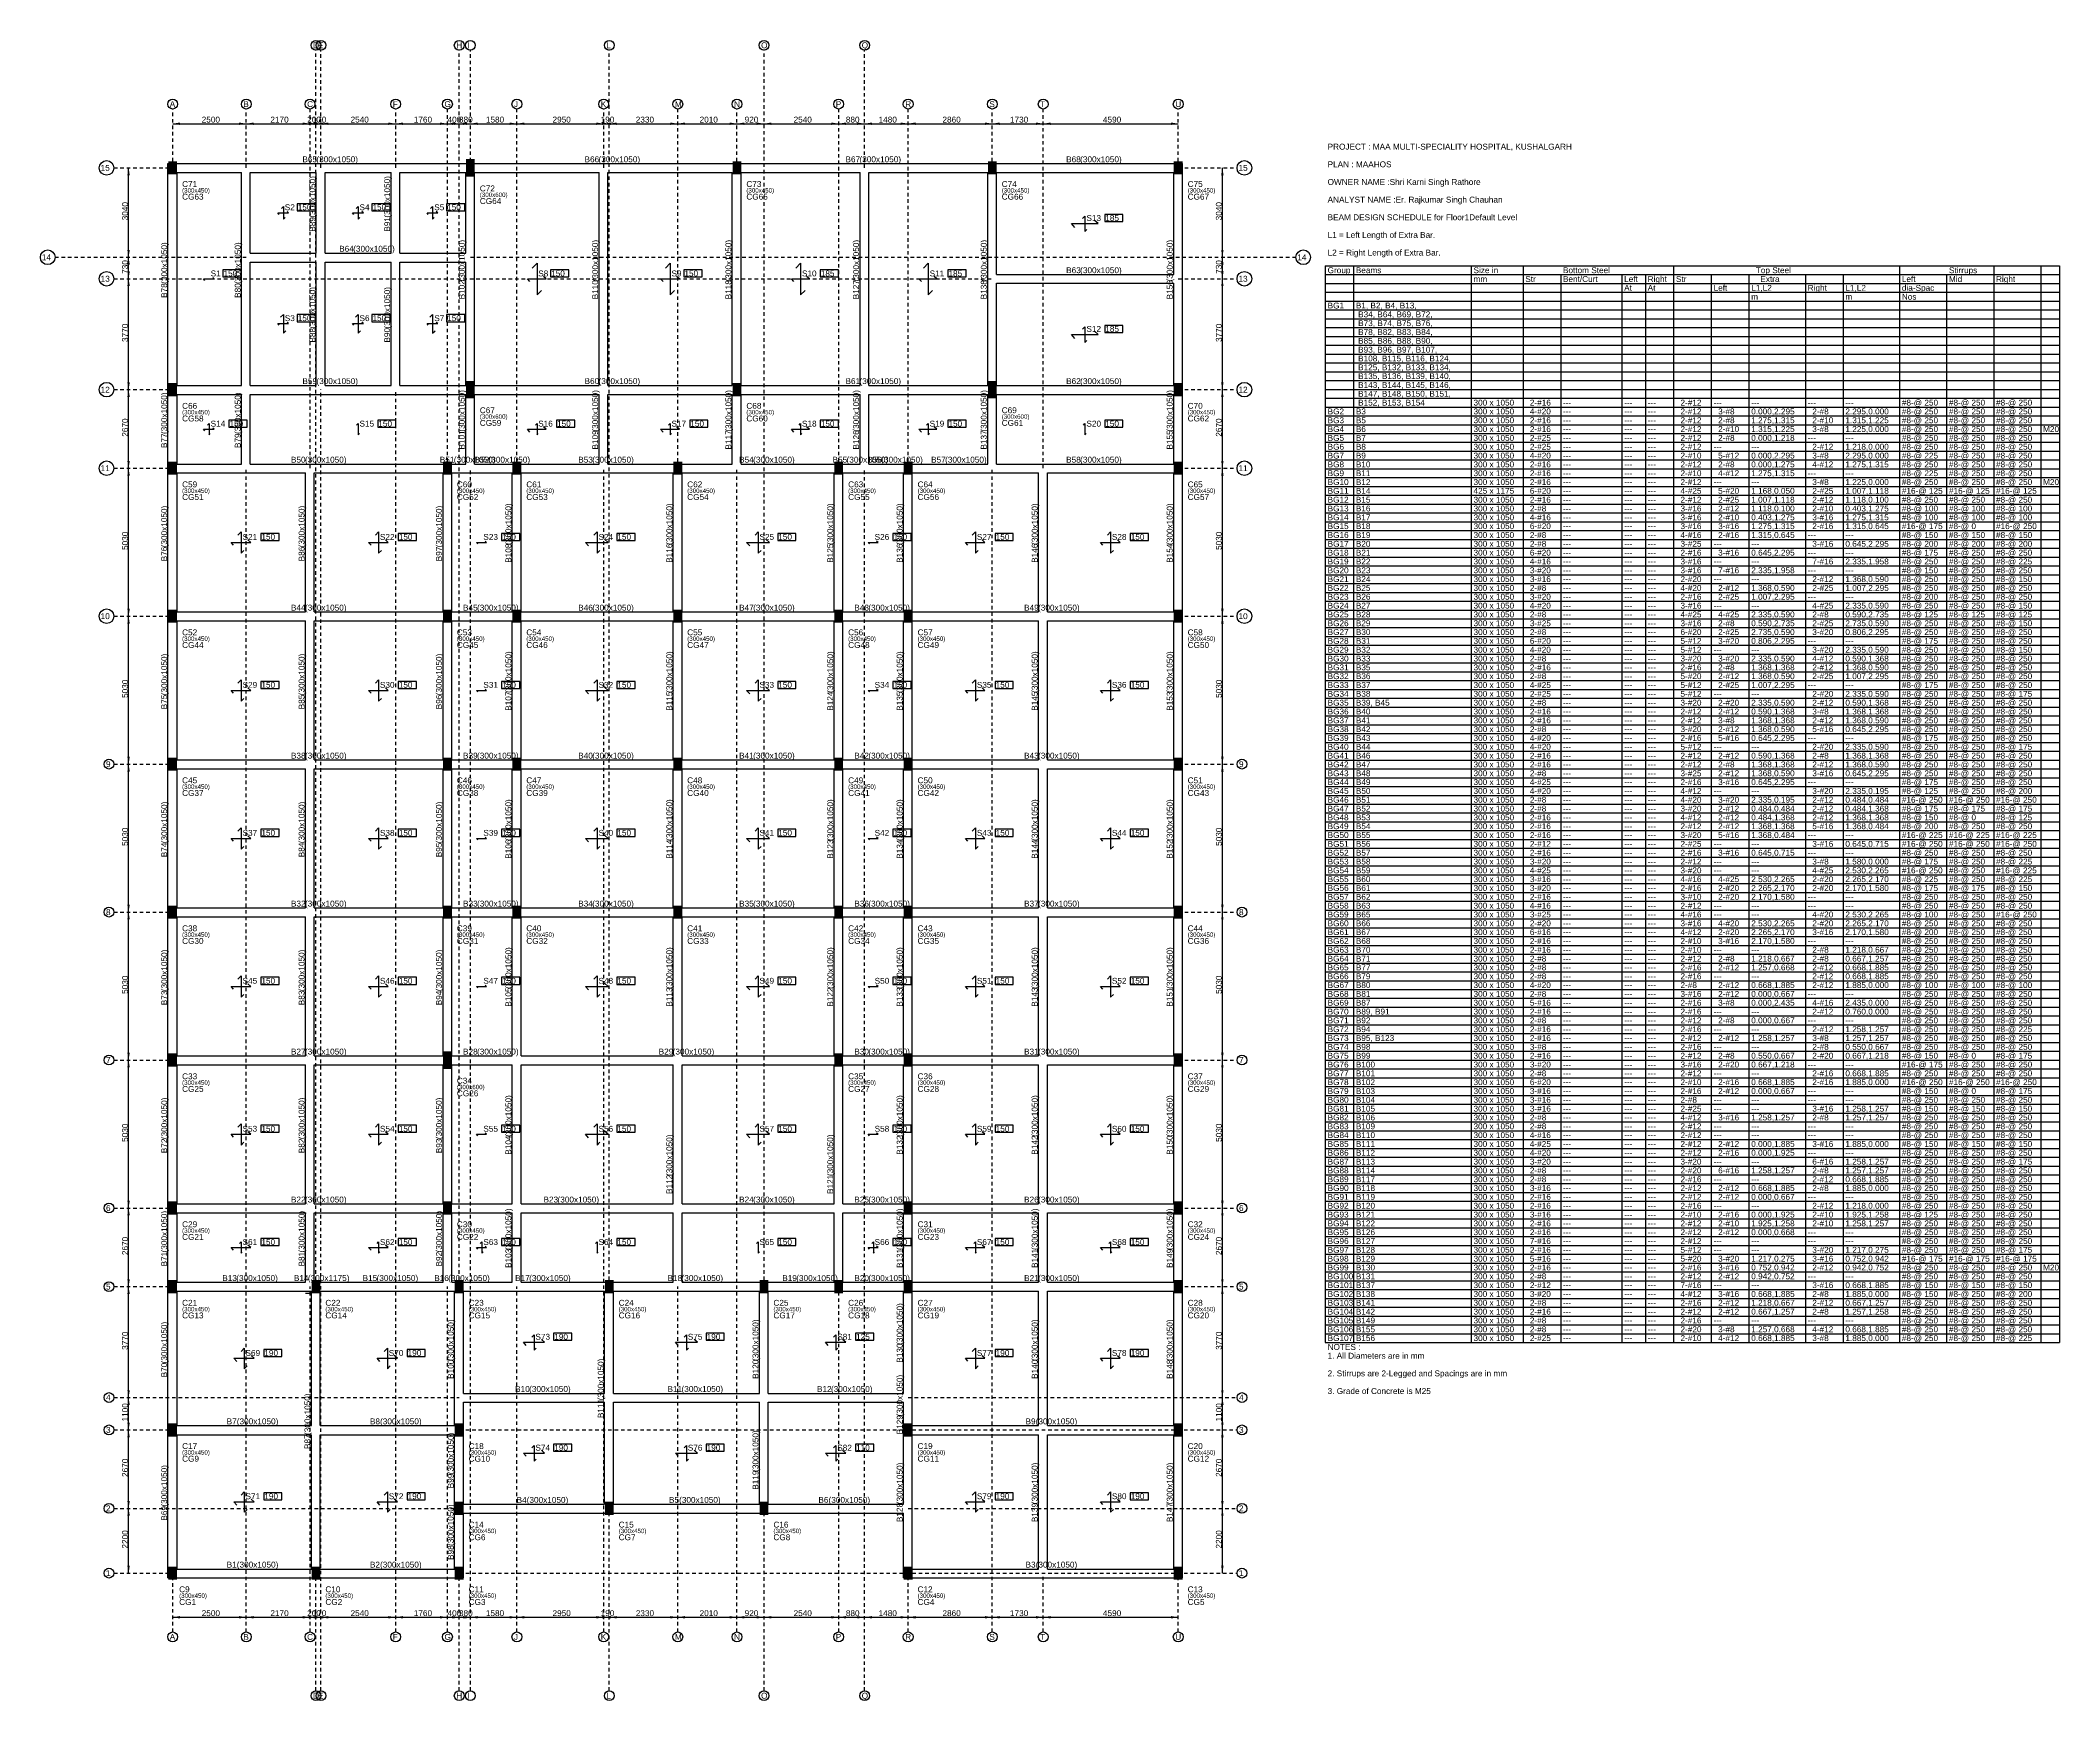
# Model space of a CAD drawing. Extents: x 26.9 to 95.5, y 3.3 to 59.7.
import ezdxf

# ---------------------------------------------------------------- set-up
doc = ezdxf.new("R2010")
doc.units = 0
doc.linetypes.add('ACAD_ISO02W100', pattern=[15, 12, -3])
for name, color, linetype in [('Beam_Dimensions', 3, 'CONTINUOUS'), ('Beam_Name', 3, 'CONTINUOUS'), ('CenterLine', 253, 'CONTINUOUS'), ('Column_Dimensions', 6, 'CONTINUOUS'), ('Column_Group', 2, 'CONTINUOUS'), ('Column_Name', 6, 'CONTINUOUS'), ('Columns', 6, 'CONTINUOUS'), ('Grid_Dimension', 7, 'CONTINUOUS'), ('GridName', 7, 'CONTINUOUS'), ('Layout', 2, 'CONTINUOUS'), ('Schedule', 3, 'CONTINUOUS'), ('Slab_Icon', 6, 'CONTINUOUS'), ('Slab_Name', 7, 'CONTINUOUS'), ('Slab_Thick', 4, 'CONTINUOUS')]:
    doc.layers.add(name, color=color, linetype=linetype)
doc.styles.add('STRUDS_Arial', font='ARIAL.TTF', dxfattribs={"height": 0.04})
doc.styles.add('stylebar', font='ARIAL.TTF', dxfattribs={"height": 0.04})

msp = doc.modelspace()

# ---------------------------------------------------------------- linework, layer by layer
at = {"layer": 'CenterLine', "linetype": 'ACAD_ISO02W100', "ltscale": 0.01}
for p, q in [((36.248, 17.35), (36.248, 59.38)), ((36.418, 55.38), (36.418, 59.38)), ((41.118, 17.35), (41.118, 59.38)), ((41.498, 55.38), (41.498, 59.38)), ((46.218, 17.35), (46.218, 59.38)), ((51.478, 17.35), (51.478, 59.38)), ((54.898, 55.38), (54.898, 59.38)), ((31.378, 55.38), (31.378, 57.38)), ((33.878, 55.38), (33.878, 57.38)), ((36.048, 45.17), (36.048, 57.38)), ((38.958, 55.38), (38.958, 57.38)), ((40.718, 45.17), (40.718, 57.38)), ((43.078, 45.17), (43.078, 57.38)), ((46.028, 55.38), (46.028, 57.38)), ((48.548, 45.17), (48.548, 57.38)), ((50.558, 55.38), (50.558, 57.38)), ((54.018, 45.17), (54.018, 57.38)), ((56.378, 45.17), (56.378, 57.38)), ((59.238, 55.38), (59.238, 57.38)), ((60.968, 45.17), (60.968, 57.38)), ((65.558, 55.38), (65.558, 57.38)), ((29.378, 55.38), (31.378, 55.38)), ((65.558, 55.38), (67.558, 55.38)), ((27.378, 52.34), (33.878, 52.34)), ((41.498, 52.34), (69.558, 52.34)), ((29.378, 51.61), (59.238, 51.61)), ((65.558, 51.61), (67.558, 51.61)), ((29.378, 47.84), (31.378, 47.84)), ((36.418, 3.61), (36.418, 47.84)), ((38.958, 5.61), (38.958, 47.84)), ((65.558, 47.84), (67.558, 47.84)), ((29.378, 45.17), (31.378, 45.17)), ((33.878, 5.61), (33.878, 45.17)), ((41.498, 3.61), (41.498, 45.17)), ((46.028, 5.61), (46.028, 45.17)), ((50.558, 5.61), (50.558, 45.17)), ((54.898, 3.61), (54.898, 45.17)), ((59.238, 5.61), (59.238, 45.17)), ((65.558, 45.17), (67.558, 45.17)), ((29.378, 40.14), (31.378, 40.14)), ((65.558, 40.14), (67.558, 40.14)), ((29.378, 35.11), (31.378, 35.11)), ((65.558, 35.11), (67.558, 35.11)), ((29.378, 30.08), (31.378, 30.08)), ((65.558, 30.08), (67.558, 30.08)), ((29.378, 25.05), (31.378, 25.05)), ((65.558, 25.05), (67.558, 25.05)), ((29.378, 20.02), (31.378, 20.02)), ((65.558, 20.02), (67.558, 20.02)), ((29.378, 17.35), (31.378, 17.35)), ((36.048, 5.61), (36.048, 17.35)), ((40.718, 5.61), (40.718, 17.35)), ((43.078, 5.61), (43.078, 17.35)), ((48.548, 5.61), (48.548, 17.35)), ((54.018, 5.61), (54.018, 17.35)), ((65.558, 17.35), (67.558, 17.35)), ((29.378, 13.58), (41.118, 13.58)), ((56.378, 13.58), (67.558, 13.58)), ((29.378, 12.48), (31.378, 12.48)), ((41.118, 12.48), (67.558, 12.48)), ((29.378, 9.81), (41.118, 9.81)), ((46.218, 3.61), (46.218, 9.81)), ((51.478, 3.61), (51.478, 9.81)), ((56.378, 9.81), (67.558, 9.81)), ((29.378, 7.61), (31.378, 7.61)), ((31.378, 5.61), (31.378, 7.61)), ((36.248, 3.61), (36.248, 7.61)), ((41.118, 7.61), (67.558, 7.61)), ((41.118, 3.61), (41.118, 7.61)), ((56.378, 5.61), (56.378, 7.61)), ((60.968, 5.61), (60.968, 7.61)), ((65.558, 5.61), (65.558, 7.61))]:
    msp.add_line(p, q, dxfattribs=at)
at = {"layer": 'Columns'}
for points in [[(31.228, 55.155), (31.228, 55.605), (31.528, 55.155), (31.528, 55.605)], [(41.348, 55.08), (41.348, 55.68), (41.648, 55.08), (41.648, 55.68)], [(50.408, 55.155), (50.408, 55.605), (50.708, 55.155), (50.708, 55.605)], [(59.088, 55.155), (59.088, 55.605), (59.388, 55.155), (59.388, 55.605)], [(65.408, 55.155), (65.408, 55.605), (65.708, 55.155), (65.708, 55.605)], [(31.228, 47.615), (31.228, 48.065), (31.528, 47.615), (31.528, 48.065)], [(41.348, 47.54), (41.348, 48.14), (41.648, 47.54), (41.648, 48.14)], [(50.408, 47.615), (50.408, 48.065), (50.708, 47.615), (50.708, 48.065)], [(59.088, 47.54), (59.088, 48.14), (59.388, 47.54), (59.388, 48.14)], [(65.408, 47.615), (65.408, 48.065), (65.708, 47.615), (65.708, 48.065)], [(31.228, 44.945), (31.228, 45.395), (31.528, 44.945), (31.528, 45.395)], [(40.568, 44.945), (40.568, 45.395), (40.868, 44.945), (40.868, 45.395)], [(42.928, 44.945), (42.928, 45.395), (43.228, 44.945), (43.228, 45.395)], [(48.398, 44.945), (48.398, 45.395), (48.698, 44.945), (48.698, 45.395)], [(53.868, 44.945), (53.868, 45.395), (54.168, 44.945), (54.168, 45.395)], [(56.228, 44.945), (56.228, 45.395), (56.528, 44.945), (56.528, 45.395)], [(65.408, 44.945), (65.408, 45.395), (65.708, 44.945), (65.708, 45.395)], [(31.228, 39.915), (31.228, 40.365), (31.528, 39.915), (31.528, 40.365)], [(40.568, 39.915), (40.568, 40.365), (40.868, 39.915), (40.868, 40.365)], [(42.928, 39.915), (42.928, 40.365), (43.228, 39.915), (43.228, 40.365)], [(48.398, 39.915), (48.398, 40.365), (48.698, 39.915), (48.698, 40.365)], [(53.868, 39.915), (53.868, 40.365), (54.168, 39.915), (54.168, 40.365)], [(56.228, 39.915), (56.228, 40.365), (56.528, 39.915), (56.528, 40.365)], [(65.408, 39.915), (65.408, 40.365), (65.708, 39.915), (65.708, 40.365)], [(31.228, 34.885), (31.228, 35.335), (31.528, 34.885), (31.528, 35.335)], [(40.568, 34.885), (40.568, 35.335), (40.868, 34.885), (40.868, 35.335)], [(42.928, 34.885), (42.928, 35.335), (43.228, 34.885), (43.228, 35.335)], [(48.398, 34.885), (48.398, 35.335), (48.698, 34.885), (48.698, 35.335)], [(53.868, 34.885), (53.868, 35.335), (54.168, 34.885), (54.168, 35.335)], [(56.228, 34.885), (56.228, 35.335), (56.528, 34.885), (56.528, 35.335)], [(65.408, 34.885), (65.408, 35.335), (65.708, 34.885), (65.708, 35.335)], [(31.228, 29.855), (31.228, 30.305), (31.528, 29.855), (31.528, 30.305)], [(40.568, 29.855), (40.568, 30.305), (40.868, 29.855), (40.868, 30.305)], [(42.928, 29.855), (42.928, 30.305), (43.228, 29.855), (43.228, 30.305)], [(48.398, 29.855), (48.398, 30.305), (48.698, 29.855), (48.698, 30.305)], [(53.868, 29.855), (53.868, 30.305), (54.168, 29.855), (54.168, 30.305)], [(56.228, 29.855), (56.228, 30.305), (56.528, 29.855), (56.528, 30.305)], [(65.408, 29.855), (65.408, 30.305), (65.708, 29.855), (65.708, 30.305)], [(31.228, 24.825), (31.228, 25.275), (31.528, 24.825), (31.528, 25.275)], [(40.568, 24.75), (40.568, 25.35), (40.868, 24.75), (40.868, 25.35)], [(53.868, 24.825), (53.868, 25.275), (54.168, 24.825), (54.168, 25.275)], [(56.228, 24.825), (56.228, 25.275), (56.528, 24.825), (56.528, 25.275)], [(65.408, 24.825), (65.408, 25.275), (65.708, 24.825), (65.708, 25.275)], [(31.228, 19.795), (31.228, 20.245), (31.528, 19.795), (31.528, 20.245)], [(40.568, 19.795), (40.568, 20.245), (40.868, 19.795), (40.868, 20.245)], [(56.228, 19.795), (56.228, 20.245), (56.528, 19.795), (56.528, 20.245)], [(65.408, 19.795), (65.408, 20.245), (65.708, 19.795), (65.708, 20.245)], [(31.228, 17.125), (31.228, 17.575), (31.528, 17.125), (31.528, 17.575)], [(36.098, 17.125), (36.098, 17.575), (36.398, 17.125), (36.398, 17.575)], [(40.968, 17.125), (40.968, 17.575), (41.268, 17.125), (41.268, 17.575)], [(46.068, 17.125), (46.068, 17.575), (46.368, 17.125), (46.368, 17.575)], [(51.328, 17.125), (51.328, 17.575), (51.628, 17.125), (51.628, 17.575)], [(53.868, 17.125), (53.868, 17.575), (54.168, 17.125), (54.168, 17.575)], [(56.228, 17.125), (56.228, 17.575), (56.528, 17.125), (56.528, 17.575)], [(65.408, 17.125), (65.408, 17.575), (65.708, 17.125), (65.708, 17.575)], [(31.228, 12.255), (31.228, 12.705), (31.528, 12.255), (31.528, 12.705)], [(40.968, 12.255), (40.968, 12.705), (41.268, 12.255), (41.268, 12.705)], [(56.228, 12.255), (56.228, 12.705), (56.528, 12.255), (56.528, 12.705)], [(65.408, 12.255), (65.408, 12.705), (65.708, 12.255), (65.708, 12.705)], [(40.968, 9.585), (40.968, 10.035), (41.268, 9.585), (41.268, 10.035)], [(46.068, 9.585), (46.068, 10.035), (46.368, 9.585), (46.368, 10.035)], [(51.328, 9.585), (51.328, 10.035), (51.628, 9.585), (51.628, 10.035)], [(31.228, 7.385), (31.228, 7.835), (31.528, 7.385), (31.528, 7.835)], [(36.098, 7.385), (36.098, 7.835), (36.398, 7.385), (36.398, 7.835)], [(40.968, 7.385), (40.968, 7.835), (41.268, 7.385), (41.268, 7.835)], [(56.228, 7.385), (56.228, 7.835), (56.528, 7.385), (56.528, 7.835)], [(65.408, 7.385), (65.408, 7.835), (65.708, 7.385), (65.708, 7.835)]]:
    msp.add_solid(points, dxfattribs=at)
at = {"layer": 'Grid_Dimension'}
for p, q in [((31.378, 56.88), (33.878, 56.88)), ((33.878, 56.88), (36.048, 56.88)), ((36.048, 56.88), (36.248, 56.88)), ((36.248, 56.88), (36.418, 56.88)), ((36.418, 56.88), (38.958, 56.88)), ((38.958, 56.88), (40.718, 56.88)), ((40.718, 56.88), (41.118, 56.88)), ((41.118, 56.88), (41.498, 56.88)), ((41.498, 56.88), (43.078, 56.88)), ((43.078, 56.88), (46.028, 56.88)), ((46.028, 56.88), (46.218, 56.88)), ((46.218, 56.88), (48.548, 56.88)), ((48.548, 56.88), (50.558, 56.88)), ((50.558, 56.88), (51.478, 56.88)), ((51.478, 56.88), (54.018, 56.88)), ((54.018, 56.88), (54.898, 56.88)), ((54.898, 56.88), (56.378, 56.88)), ((56.378, 56.88), (59.238, 56.88)), ((59.238, 56.88), (60.968, 56.88)), ((60.968, 56.88), (65.558, 56.88)), ((29.878, 52.34), (29.878, 55.38)), ((67.058, 52.34), (67.058, 55.38)), ((29.878, 51.61), (29.878, 52.34)), ((67.058, 51.61), (67.058, 52.34)), ((29.878, 47.84), (29.878, 51.61)), ((67.058, 47.84), (67.058, 51.61)), ((29.878, 45.17), (29.878, 47.84)), ((67.058, 45.17), (67.058, 47.84)), ((29.878, 40.14), (29.878, 45.17)), ((67.058, 40.14), (67.058, 45.17)), ((29.878, 35.11), (29.878, 40.14)), ((67.058, 35.11), (67.058, 40.14)), ((29.878, 30.08), (29.878, 35.11)), ((67.058, 30.08), (67.058, 35.11)), ((29.878, 25.05), (29.878, 30.08)), ((67.058, 25.05), (67.058, 30.08)), ((29.878, 20.02), (29.878, 25.05)), ((67.058, 20.02), (67.058, 25.05)), ((29.878, 17.35), (29.878, 20.02)), ((67.058, 17.35), (67.058, 20.02)), ((29.878, 13.58), (29.878, 17.35)), ((67.058, 13.58), (67.058, 17.35)), ((29.878, 12.48), (29.878, 13.58)), ((67.058, 12.48), (67.058, 13.58)), ((29.878, 9.81), (29.878, 12.48)), ((67.058, 9.81), (67.058, 12.48)), ((29.878, 7.61), (29.878, 9.81)), ((67.058, 7.61), (67.058, 9.81)), ((31.378, 6.11), (33.878, 6.11)), ((33.878, 6.11), (36.048, 6.11)), ((36.048, 6.11), (36.248, 6.11)), ((36.248, 6.11), (36.418, 6.11)), ((36.418, 6.11), (38.958, 6.11)), ((38.958, 6.11), (40.718, 6.11)), ((40.718, 6.11), (41.118, 6.11)), ((41.118, 6.11), (41.498, 6.11)), ((41.498, 6.11), (43.078, 6.11)), ((43.078, 6.11), (46.028, 6.11)), ((46.028, 6.11), (46.218, 6.11)), ((46.218, 6.11), (48.548, 6.11)), ((48.548, 6.11), (50.558, 6.11)), ((50.558, 6.11), (51.478, 6.11)), ((51.478, 6.11), (54.018, 6.11)), ((54.018, 6.11), (54.898, 6.11)), ((54.898, 6.11), (56.378, 6.11)), ((56.378, 6.11), (59.238, 6.11)), ((59.238, 6.11), (60.968, 6.11)), ((60.968, 6.11), (65.558, 6.11))]:
    msp.add_line(p, q, dxfattribs=at)
for points in [[(31.378, 56.88), (31.628, 56.9216), (31.378, 56.88), (31.628, 56.8384)], [(33.878, 56.88), (33.628, 56.9216), (33.878, 56.88), (33.628, 56.8384)], [(33.878, 56.88), (34.128, 56.9216), (33.878, 56.88), (34.128, 56.8384)], [(36.048, 56.88), (35.798, 56.9216), (36.048, 56.88), (35.798, 56.8384)], [(36.248, 56.88), (35.998, 56.9216), (36.248, 56.88), (35.998, 56.8384)], [(36.048, 56.88), (36.298, 56.9216), (36.048, 56.88), (36.298, 56.8384)], [(36.418, 56.88), (36.168, 56.9216), (36.418, 56.88), (36.168, 56.8384)], [(36.248, 56.88), (36.498, 56.9216), (36.248, 56.88), (36.498, 56.8384)], [(36.418, 56.88), (36.668, 56.9216), (36.418, 56.88), (36.668, 56.8384)], [(38.958, 56.88), (38.708, 56.9216), (38.958, 56.88), (38.708, 56.8384)], [(38.958, 56.88), (39.208, 56.9216), (38.958, 56.88), (39.208, 56.8384)], [(40.718, 56.88), (40.468, 56.9216), (40.718, 56.88), (40.468, 56.8384)], [(40.718, 56.88), (40.968, 56.9216), (40.718, 56.88), (40.968, 56.8384)], [(41.118, 56.88), (40.868, 56.9216), (41.118, 56.88), (40.868, 56.8384)], [(41.118, 56.88), (41.368, 56.9216), (41.118, 56.88), (41.368, 56.8384)], [(41.498, 56.88), (41.248, 56.9216), (41.498, 56.88), (41.248, 56.8384)], [(41.498, 56.88), (41.748, 56.9216), (41.498, 56.88), (41.748, 56.8384)], [(43.078, 56.88), (42.828, 56.9216), (43.078, 56.88), (42.828, 56.8384)], [(43.078, 56.88), (43.328, 56.9216), (43.078, 56.88), (43.328, 56.8384)], [(46.028, 56.88), (45.778, 56.9216), (46.028, 56.88), (45.778, 56.8384)], [(46.218, 56.88), (45.968, 56.9216), (46.218, 56.88), (45.968, 56.8384)], [(46.028, 56.88), (46.278, 56.9216), (46.028, 56.88), (46.278, 56.8384)], [(46.218, 56.88), (46.468, 56.9216), (46.218, 56.88), (46.468, 56.8384)], [(48.548, 56.88), (48.298, 56.9216), (48.548, 56.88), (48.298, 56.8384)], [(48.548, 56.88), (48.798, 56.9216), (48.548, 56.88), (48.798, 56.8384)], [(50.558, 56.88), (50.308, 56.9216), (50.558, 56.88), (50.308, 56.8384)], [(50.558, 56.88), (50.808, 56.9216), (50.558, 56.88), (50.808, 56.8384)], [(51.478, 56.88), (51.228, 56.9216), (51.478, 56.88), (51.228, 56.8384)], [(51.478, 56.88), (51.728, 56.9216), (51.478, 56.88), (51.728, 56.8384)], [(54.018, 56.88), (53.768, 56.9216), (54.018, 56.88), (53.768, 56.8384)], [(54.018, 56.88), (54.268, 56.9216), (54.018, 56.88), (54.268, 56.8384)], [(54.898, 56.88), (54.648, 56.9216), (54.898, 56.88), (54.648, 56.8384)], [(54.898, 56.88), (55.148, 56.9216), (54.898, 56.88), (55.148, 56.8384)], [(56.378, 56.88), (56.128, 56.9216), (56.378, 56.88), (56.128, 56.8384)], [(56.378, 56.88), (56.628, 56.9216), (56.378, 56.88), (56.628, 56.8384)], [(59.238, 56.88), (58.988, 56.9216), (59.238, 56.88), (58.988, 56.8384)], [(59.238, 56.88), (59.488, 56.9216), (59.238, 56.88), (59.488, 56.8384)], [(60.968, 56.88), (60.718, 56.9216), (60.968, 56.88), (60.718, 56.8384)], [(60.968, 56.88), (61.218, 56.9216), (60.968, 56.88), (61.218, 56.8384)], [(65.558, 56.88), (65.308, 56.9216), (65.558, 56.88), (65.308, 56.8384)], [(29.878, 55.38), (29.8364, 55.13), (29.878, 55.38), (29.9196, 55.13)], [(67.058, 55.38), (67.0164, 55.13), (67.058, 55.38), (67.0996, 55.13)], [(29.878, 52.34), (29.8364, 52.59), (29.878, 52.34), (29.9196, 52.59)], [(29.878, 52.34), (29.8364, 52.09), (29.878, 52.34), (29.9196, 52.09)], [(67.058, 52.34), (67.0164, 52.59), (67.058, 52.34), (67.0996, 52.59)], [(67.058, 52.34), (67.0164, 52.09), (67.058, 52.34), (67.0996, 52.09)], [(29.878, 51.61), (29.8364, 51.86), (29.878, 51.61), (29.9196, 51.86)], [(29.878, 51.61), (29.8364, 51.36), (29.878, 51.61), (29.9196, 51.36)], [(67.058, 51.61), (67.0164, 51.86), (67.058, 51.61), (67.0996, 51.86)], [(67.058, 51.61), (67.0164, 51.36), (67.058, 51.61), (67.0996, 51.36)], [(29.878, 47.84), (29.8364, 48.09), (29.878, 47.84), (29.9196, 48.09)], [(67.058, 47.84), (67.0164, 48.09), (67.058, 47.84), (67.0996, 48.09)], [(29.878, 47.84), (29.8364, 47.59), (29.878, 47.84), (29.9196, 47.59)], [(67.058, 47.84), (67.0164, 47.59), (67.058, 47.84), (67.0996, 47.59)], [(29.878, 45.17), (29.8364, 45.42), (29.878, 45.17), (29.9196, 45.42)], [(67.058, 45.17), (67.0164, 45.42), (67.058, 45.17), (67.0996, 45.42)], [(29.878, 45.17), (29.8364, 44.92), (29.878, 45.17), (29.9196, 44.92)], [(67.058, 45.17), (67.0164, 44.92), (67.058, 45.17), (67.0996, 44.92)], [(29.878, 40.14), (29.8364, 40.39), (29.878, 40.14), (29.9196, 40.39)], [(29.878, 40.14), (29.8364, 39.89), (29.878, 40.14), (29.9196, 39.89)], [(67.058, 40.14), (67.0164, 40.39), (67.058, 40.14), (67.0996, 40.39)], [(67.058, 40.14), (67.0164, 39.89), (67.058, 40.14), (67.0996, 39.89)], [(29.878, 35.11), (29.8364, 35.36), (29.878, 35.11), (29.9196, 35.36)], [(29.878, 35.11), (29.8364, 34.86), (29.878, 35.11), (29.9196, 34.86)], [(67.058, 35.11), (67.0164, 35.36), (67.058, 35.11), (67.0996, 35.36)], [(67.058, 35.11), (67.0164, 34.86), (67.058, 35.11), (67.0996, 34.86)], [(29.878, 30.08), (29.8364, 30.33), (29.878, 30.08), (29.9196, 30.33)], [(67.058, 30.08), (67.0164, 30.33), (67.058, 30.08), (67.0996, 30.33)], [(29.878, 30.08), (29.8364, 29.83), (29.878, 30.08), (29.9196, 29.83)], [(67.058, 30.08), (67.0164, 29.83), (67.058, 30.08), (67.0996, 29.83)], [(29.878, 25.05), (29.8364, 25.3), (29.878, 25.05), (29.9196, 25.3)], [(29.878, 25.05), (29.8364, 24.8), (29.878, 25.05), (29.9196, 24.8)], [(67.058, 25.05), (67.0164, 25.3), (67.058, 25.05), (67.0996, 25.3)], [(67.058, 25.05), (67.0164, 24.8), (67.058, 25.05), (67.0996, 24.8)], [(29.878, 20.02), (29.8364, 20.27), (29.878, 20.02), (29.9196, 20.27)], [(29.878, 20.02), (29.8364, 19.77), (29.878, 20.02), (29.9196, 19.77)], [(67.058, 20.02), (67.0164, 20.27), (67.058, 20.02), (67.0996, 20.27)], [(67.058, 20.02), (67.0164, 19.77), (67.058, 20.02), (67.0996, 19.77)], [(29.878, 17.35), (29.8364, 17.6), (29.878, 17.35), (29.9196, 17.6)], [(29.878, 17.35), (29.8364, 17.1), (29.878, 17.35), (29.9196, 17.1)], [(67.058, 17.35), (67.0164, 17.6), (67.058, 17.35), (67.0996, 17.6)], [(67.058, 17.35), (67.0164, 17.1), (67.058, 17.35), (67.0996, 17.1)], [(29.878, 13.58), (29.8364, 13.83), (29.878, 13.58), (29.9196, 13.83)], [(67.058, 13.58), (67.0164, 13.83), (67.058, 13.58), (67.0996, 13.83)], [(29.878, 13.58), (29.8364, 13.33), (29.878, 13.58), (29.9196, 13.33)], [(67.058, 13.58), (67.0164, 13.33), (67.058, 13.58), (67.0996, 13.33)], [(29.878, 12.48), (29.8364, 12.73), (29.878, 12.48), (29.9196, 12.73)], [(29.878, 12.48), (29.8364, 12.23), (29.878, 12.48), (29.9196, 12.23)], [(67.058, 12.48), (67.0164, 12.73), (67.058, 12.48), (67.0996, 12.73)], [(67.058, 12.48), (67.0164, 12.23), (67.058, 12.48), (67.0996, 12.23)], [(29.878, 9.81), (29.8364, 10.06), (29.878, 9.81), (29.9196, 10.06)], [(29.878, 9.81), (29.8364, 9.56), (29.878, 9.81), (29.9196, 9.56)], [(67.058, 9.81), (67.0164, 10.06), (67.058, 9.81), (67.0996, 10.06)], [(67.058, 9.81), (67.0164, 9.56), (67.058, 9.81), (67.0996, 9.56)], [(29.878, 7.61), (29.8364, 7.86), (29.878, 7.61), (29.9196, 7.86)], [(67.058, 7.61), (67.0164, 7.86), (67.058, 7.61), (67.0996, 7.86)], [(31.378, 6.11), (31.628, 6.1516), (31.378, 6.11), (31.628, 6.0684)], [(33.878, 6.11), (33.628, 6.1516), (33.878, 6.11), (33.628, 6.0684)], [(33.878, 6.11), (34.128, 6.1516), (33.878, 6.11), (34.128, 6.0684)], [(36.048, 6.11), (35.798, 6.1516), (36.048, 6.11), (35.798, 6.0684)], [(36.248, 6.11), (35.998, 6.1516), (36.248, 6.11), (35.998, 6.0684)], [(36.048, 6.11), (36.298, 6.1516), (36.048, 6.11), (36.298, 6.0684)], [(36.418, 6.11), (36.168, 6.1516), (36.418, 6.11), (36.168, 6.0684)], [(36.248, 6.11), (36.498, 6.1516), (36.248, 6.11), (36.498, 6.0684)], [(36.418, 6.11), (36.668, 6.1516), (36.418, 6.11), (36.668, 6.0684)], [(38.958, 6.11), (38.708, 6.1516), (38.958, 6.11), (38.708, 6.0684)], [(38.958, 6.11), (39.208, 6.1516), (38.958, 6.11), (39.208, 6.0684)], [(40.718, 6.11), (40.468, 6.1516), (40.718, 6.11), (40.468, 6.0684)], [(40.718, 6.11), (40.968, 6.1516), (40.718, 6.11), (40.968, 6.0684)], [(41.118, 6.11), (40.868, 6.1516), (41.118, 6.11), (40.868, 6.0684)], [(41.118, 6.11), (41.368, 6.1516), (41.118, 6.11), (41.368, 6.0684)], [(41.498, 6.11), (41.248, 6.1516), (41.498, 6.11), (41.248, 6.0684)], [(41.498, 6.11), (41.748, 6.1516), (41.498, 6.11), (41.748, 6.0684)], [(43.078, 6.11), (42.828, 6.1516), (43.078, 6.11), (42.828, 6.0684)], [(43.078, 6.11), (43.328, 6.1516), (43.078, 6.11), (43.328, 6.0684)], [(46.028, 6.11), (45.778, 6.1516), (46.028, 6.11), (45.778, 6.0684)], [(46.218, 6.11), (45.968, 6.1516), (46.218, 6.11), (45.968, 6.0684)], [(46.028, 6.11), (46.278, 6.1516), (46.028, 6.11), (46.278, 6.0684)], [(46.218, 6.11), (46.468, 6.1516), (46.218, 6.11), (46.468, 6.0684)], [(48.548, 6.11), (48.298, 6.1516), (48.548, 6.11), (48.298, 6.0684)], [(48.548, 6.11), (48.798, 6.1516), (48.548, 6.11), (48.798, 6.0684)], [(50.558, 6.11), (50.308, 6.1516), (50.558, 6.11), (50.308, 6.0684)], [(50.558, 6.11), (50.808, 6.1516), (50.558, 6.11), (50.808, 6.0684)], [(51.478, 6.11), (51.228, 6.1516), (51.478, 6.11), (51.228, 6.0684)], [(51.478, 6.11), (51.728, 6.1516), (51.478, 6.11), (51.728, 6.0684)], [(54.018, 6.11), (53.768, 6.1516), (54.018, 6.11), (53.768, 6.0684)], [(54.018, 6.11), (54.268, 6.1516), (54.018, 6.11), (54.268, 6.0684)], [(54.898, 6.11), (54.648, 6.1516), (54.898, 6.11), (54.648, 6.0684)], [(54.898, 6.11), (55.148, 6.1516), (54.898, 6.11), (55.148, 6.0684)], [(56.378, 6.11), (56.128, 6.1516), (56.378, 6.11), (56.128, 6.0684)], [(56.378, 6.11), (56.628, 6.1516), (56.378, 6.11), (56.628, 6.0684)], [(59.238, 6.11), (58.988, 6.1516), (59.238, 6.11), (58.988, 6.0684)], [(59.238, 6.11), (59.488, 6.1516), (59.238, 6.11), (59.488, 6.0684)], [(60.968, 6.11), (60.718, 6.1516), (60.968, 6.11), (60.718, 6.0684)], [(60.968, 6.11), (61.218, 6.1516), (60.968, 6.11), (61.218, 6.0684)], [(65.558, 6.11), (65.308, 6.1516), (65.558, 6.11), (65.308, 6.0684)]]:
    msp.add_solid(points, dxfattribs=at)
at = {"layer": 'GridName'}
for centre, radius in [((36.248, 59.5464), 0.1664), ((36.418, 59.5464), 0.1664), ((41.118, 59.5464), 0.1664), ((41.498, 59.5464), 0.1664), ((46.218, 59.5464), 0.1664), ((51.478, 59.5464), 0.1664), ((54.898, 59.5464), 0.1664), ((31.378, 57.5464), 0.1664), ((33.878, 57.5464), 0.1664), ((36.048, 57.5464), 0.1664), ((38.958, 57.5464), 0.1664), ((40.718, 57.5464), 0.1664), ((43.078, 57.5464), 0.1664), ((46.028, 57.5464), 0.1664), ((48.548, 57.5464), 0.1664), ((50.558, 57.5464), 0.1664), ((54.018, 57.5464), 0.1664), ((56.378, 57.5464), 0.1664), ((59.238, 57.5464), 0.1664), ((60.968, 57.5464), 0.1664), ((65.558, 57.5464), 0.1664), ((29.1294, 55.38), 0.2486), ((67.8066, 55.38), 0.2486), ((27.1294, 52.34), 0.2486), ((69.8066, 52.34), 0.2486), ((29.1294, 51.61), 0.2486), ((67.8066, 51.61), 0.2486), ((29.1294, 47.84), 0.2486), ((67.8066, 47.84), 0.2486), ((29.1294, 45.17), 0.2486), ((67.8066, 45.17), 0.2486), ((29.1294, 40.14), 0.2486), ((67.8066, 40.14), 0.2486), ((29.2116, 35.11), 0.1664), ((67.7244, 35.11), 0.1664), ((29.2116, 30.08), 0.1664), ((67.7244, 30.08), 0.1664), ((29.2116, 25.05), 0.1664), ((67.7244, 25.05), 0.1664), ((29.2116, 20.02), 0.1664), ((67.7244, 20.02), 0.1664), ((29.2116, 17.35), 0.1664), ((67.7244, 17.35), 0.1664), ((29.2116, 13.58), 0.1664), ((67.7244, 13.58), 0.1664), ((29.2116, 12.48), 0.1664), ((67.7244, 12.48), 0.1664), ((29.2116, 9.81), 0.1664), ((67.7244, 9.81), 0.1664), ((29.2116, 7.61), 0.1664), ((67.7244, 7.61), 0.1664), ((31.378, 5.4436), 0.1664), ((33.878, 5.4436), 0.1664), ((36.048, 5.4436), 0.1664), ((38.958, 5.4436), 0.1664), ((40.718, 5.4436), 0.1664), ((43.078, 5.4436), 0.1664), ((46.028, 5.4436), 0.1664), ((48.548, 5.4436), 0.1664), ((50.558, 5.4436), 0.1664), ((54.018, 5.4436), 0.1664), ((56.378, 5.4436), 0.1664), ((59.238, 5.4436), 0.1664), ((60.968, 5.4436), 0.1664), ((65.558, 5.4436), 0.1664), ((36.248, 3.4436), 0.1664), ((36.418, 3.4436), 0.1664), ((41.118, 3.4436), 0.1664), ((41.498, 3.4436), 0.1664), ((46.218, 3.4436), 0.1664), ((51.478, 3.4436), 0.1664), ((54.898, 3.4436), 0.1664)]:
    msp.add_circle(centre, radius, dxfattribs=at)
at = {"layer": 'Layout'}
for p, q in [((31.2145, 55.5227), (34.0151, 55.5227)), ((31.2145, 47.6782), (31.2145, 55.5227)), ((31.5272, 55.2236), (33.716, 55.2236)), ((31.5272, 47.9773), (31.5272, 55.2236)), ((33.716, 55.5227), (36.5574, 55.5227)), ((33.716, 52.1782), (33.716, 55.2236)), ((34.0151, 52.4773), (34.0151, 55.2236)), ((34.0151, 55.2236), (36.2583, 55.2236)), ((36.2583, 55.5227), (39.0997, 55.5227)), ((36.2583, 52.4773), (36.2583, 55.2236)), ((36.5574, 52.4773), (36.5574, 55.2236)), ((36.5574, 55.2236), (38.8006, 55.2236)), ((38.8006, 55.5227), (41.642, 55.5227)), ((38.8006, 52.4773), (38.8006, 55.2236)), ((39.0997, 52.4773), (39.0997, 55.2236)), ((39.0997, 55.2236), (41.3429, 55.2236)), ((41.3429, 55.5227), (46.1692, 55.5227)), ((41.3429, 52.4773), (41.3429, 55.2236)), ((41.642, 52.1782), (41.642, 55.2236)), ((41.642, 55.2236), (45.8701, 55.2236)), ((45.8701, 55.5227), (50.6964, 55.5227)), ((45.8701, 47.9773), (45.8701, 55.2236)), ((46.1692, 47.9773), (46.1692, 55.2236)), ((46.1692, 55.2236), (50.3973, 55.2236)), ((50.3973, 55.5227), (55.0468, 55.5227)), ((50.3973, 47.9773), (50.3973, 55.2236)), ((50.6964, 47.9773), (50.6964, 55.2236)), ((50.6964, 55.2236), (54.7477, 55.2236)), ((54.7477, 55.5227), (59.3837, 55.5227)), ((54.7477, 47.9773), (54.7477, 55.2236)), ((55.0468, 47.9773), (55.0468, 55.2236)), ((55.0468, 55.2236), (59.0846, 55.2236)), ((59.0846, 55.5227), (65.7054, 55.5227)), ((59.0846, 51.4577), (59.0846, 55.2236)), ((59.3837, 51.7568), (59.3837, 55.2236)), ((59.3837, 55.2236), (65.4063, 55.2236)), ((65.4063, 51.7568), (65.4063, 55.2236)), ((65.7054, 51.4577), (65.7054, 55.5227)), ((33.716, 47.9773), (33.716, 52.4773)), ((34.0151, 52.4773), (36.2583, 52.4773)), ((34.0151, 47.9773), (34.0151, 52.1782)), ((34.0151, 52.1782), (36.2583, 52.1782)), ((36.2583, 47.9773), (36.2583, 52.1782)), ((36.5574, 52.4773), (38.8006, 52.4773)), ((36.5574, 47.9773), (36.5574, 52.1782)), ((36.5574, 52.1782), (38.8006, 52.1782)), ((38.8006, 47.9773), (38.8006, 52.1782)), ((39.0997, 52.4773), (41.3429, 52.4773)), ((39.0997, 52.1782), (41.3429, 52.1782)), ((39.0997, 47.9773), (39.0997, 52.1782)), ((41.3429, 47.9773), (41.3429, 52.1782)), ((41.642, 47.9773), (41.642, 52.4773)), ((59.0846, 47.9773), (59.0846, 51.7568)), ((59.3837, 51.7568), (65.4063, 51.7568)), ((65.7054, 47.6782), (65.7054, 51.7568)), ((59.3837, 47.9773), (59.3837, 51.4577)), ((59.3837, 51.4577), (65.4063, 51.4577)), ((65.4063, 47.9773), (65.4063, 51.4577)), ((31.2145, 45.0136), (31.2145, 47.9773)), ((31.5272, 47.9773), (33.716, 47.9773)), ((31.5272, 47.6782), (33.716, 47.6782)), ((31.5272, 45.3127), (31.5272, 47.6782)), ((33.716, 45.3127), (33.716, 47.6782)), ((34.0151, 47.9773), (36.2583, 47.9773)), ((34.0151, 47.6782), (36.5574, 47.6782)), ((34.0151, 45.3127), (34.0151, 47.6782)), ((36.2583, 47.6782), (39.0997, 47.6782)), ((36.5574, 47.9773), (38.8006, 47.9773)), ((38.8006, 47.6782), (41.3429, 47.6782)), ((39.0997, 47.9773), (41.3429, 47.9773)), ((41.3429, 45.3127), (41.3429, 47.6782)), ((41.642, 47.9773), (45.8701, 47.9773)), ((41.642, 47.6782), (45.8701, 47.6782)), ((41.642, 45.3127), (41.642, 47.6782)), ((45.8701, 45.3127), (45.8701, 47.6782)), ((46.1692, 47.9773), (50.3973, 47.9773)), ((46.1692, 47.6782), (50.3973, 47.6782)), ((46.1692, 45.3127), (46.1692, 47.6782)), ((50.3973, 45.3127), (50.3973, 47.6782)), ((50.6964, 47.9773), (54.7477, 47.9773)), ((50.6964, 47.6782), (54.7477, 47.6782)), ((50.6964, 45.3127), (50.6964, 47.6782)), ((54.7477, 45.3127), (54.7477, 47.6782)), ((55.0468, 47.9773), (59.0846, 47.9773)), ((55.0468, 47.6782), (59.0846, 47.6782)), ((55.0468, 45.3127), (55.0468, 47.6782)), ((59.0846, 45.3127), (59.0846, 47.6782)), ((59.3837, 47.9773), (65.4063, 47.9773)), ((59.3837, 47.6782), (65.4063, 47.6782)), ((59.3837, 45.3127), (59.3837, 47.6782)), ((65.4063, 45.3127), (65.4063, 47.6782)), ((65.7054, 45.0136), (65.7054, 47.9773)), ((31.2145, 39.9834), (31.2145, 45.3127)), ((31.5272, 45.3127), (33.716, 45.3127)), ((34.0151, 45.3127), (36.1903, 45.3127)), ((35.8912, 45.3127), (40.8671, 45.3127)), ((40.568, 45.3127), (41.3429, 45.3127)), ((41.642, 45.3127), (43.219, 45.3127)), ((42.9199, 45.3127), (45.8701, 45.3127)), ((46.1692, 45.3127), (48.6979, 45.3127)), ((48.3852, 45.3127), (50.3973, 45.3127)), ((50.6964, 45.3127), (54.1631, 45.3127)), ((53.864, 45.3127), (54.7477, 45.3127)), ((55.0468, 45.3127), (56.5151, 45.3127)), ((56.216, 45.3127), (59.0846, 45.3127)), ((59.3837, 45.3127), (61.1103, 45.3127)), ((60.8112, 45.3127), (65.4063, 45.3127)), ((65.7054, 39.9834), (65.7054, 45.3127)), ((31.5272, 45.0136), (34.0151, 45.0136)), ((31.5272, 40.2825), (31.5272, 45.0136)), ((33.716, 45.0136), (35.8912, 45.0136)), ((35.8912, 40.2825), (35.8912, 45.0136)), ((36.1903, 45.0136), (40.568, 45.0136)), ((36.1903, 40.2825), (36.1903, 45.0136)), ((40.568, 40.2825), (40.568, 45.0136)), ((40.8671, 45.0136), (41.642, 45.0136)), ((40.8671, 40.2825), (40.8671, 45.0136)), ((41.3429, 45.0136), (42.9199, 45.0136)), ((42.9199, 40.2825), (42.9199, 45.0136)), ((43.219, 45.0136), (46.1692, 45.0136)), ((43.219, 40.2825), (43.219, 45.0136)), ((45.8701, 45.0136), (48.3852, 45.0136)), ((48.3852, 40.2825), (48.3852, 45.0136)), ((48.6979, 45.0136), (50.6964, 45.0136)), ((48.6979, 40.2825), (48.6979, 45.0136)), ((50.3973, 45.0136), (53.864, 45.0136)), ((53.864, 40.2825), (53.864, 45.0136)), ((54.1631, 45.0136), (55.0468, 45.0136)), ((54.1631, 40.2825), (54.1631, 45.0136)), ((54.7477, 45.0136), (56.216, 45.0136)), ((56.216, 40.2825), (56.216, 45.0136)), ((56.5151, 45.0136), (59.3837, 45.0136)), ((56.5151, 40.2825), (56.5151, 45.0136)), ((59.0846, 45.0136), (60.8112, 45.0136)), ((60.8112, 40.2825), (60.8112, 45.0136)), ((61.1103, 45.0136), (65.4063, 45.0136)), ((61.1103, 40.2825), (61.1103, 45.0136)), ((65.4063, 40.2825), (65.4063, 45.0136)), ((31.2145, 34.9532), (31.2145, 40.2825)), ((31.5272, 40.2825), (35.8912, 40.2825)), ((31.5272, 39.9834), (35.8912, 39.9834)), ((31.5272, 35.2523), (31.5272, 39.9834)), ((35.8912, 35.2523), (35.8912, 39.9834)), ((36.1903, 40.2825), (40.568, 40.2825)), ((36.1903, 39.9834), (40.568, 39.9834)), ((36.1903, 35.2523), (36.1903, 39.9834)), ((40.568, 35.2523), (40.568, 39.9834)), ((40.8671, 40.2825), (42.9199, 40.2825)), ((40.8671, 39.9834), (42.9199, 39.9834)), ((40.8671, 35.2523), (40.8671, 39.9834)), ((42.9199, 35.2523), (42.9199, 39.9834)), ((43.219, 40.2825), (48.3852, 40.2825)), ((43.219, 39.9834), (48.3852, 39.9834)), ((43.219, 35.2523), (43.219, 39.9834)), ((48.3852, 35.2523), (48.3852, 39.9834)), ((48.6979, 40.2825), (53.864, 40.2825)), ((48.6979, 39.9834), (53.864, 39.9834)), ((48.6979, 35.2523), (48.6979, 39.9834)), ((53.864, 35.2523), (53.864, 39.9834)), ((54.1631, 40.2825), (56.216, 40.2825)), ((54.1631, 39.9834), (56.216, 39.9834)), ((54.1631, 35.2523), (54.1631, 39.9834)), ((56.216, 35.2523), (56.216, 39.9834)), ((56.5151, 40.2825), (60.8112, 40.2825)), ((56.5151, 39.9834), (60.8112, 39.9834)), ((56.5151, 35.2523), (56.5151, 39.9834)), ((60.8112, 35.2523), (60.8112, 39.9834)), ((61.1103, 40.2825), (65.4063, 40.2825)), ((61.1103, 39.9834), (65.4063, 39.9834)), ((61.1103, 35.2523), (61.1103, 39.9834)), ((65.4063, 35.2523), (65.4063, 39.9834)), ((65.7054, 34.9532), (65.7054, 40.2825)), ((31.2145, 29.923), (31.2145, 35.2523)), ((31.5272, 35.2523), (35.8912, 35.2523)), ((36.1903, 35.2523), (40.568, 35.2523)), ((40.8671, 35.2523), (42.9199, 35.2523)), ((43.219, 35.2523), (48.3852, 35.2523)), ((48.6979, 35.2523), (53.864, 35.2523)), ((54.1631, 35.2523), (56.216, 35.2523)), ((56.5151, 35.2523), (60.8112, 35.2523)), ((61.1103, 35.2523), (65.4063, 35.2523)), ((65.7054, 29.923), (65.7054, 35.2523)), ((31.5272, 34.9532), (35.8912, 34.9532)), ((31.5272, 30.2221), (31.5272, 34.9532)), ((35.8912, 30.2221), (35.8912, 34.9532)), ((36.1903, 34.9532), (40.568, 34.9532)), ((36.1903, 30.2221), (36.1903, 34.9532)), ((40.568, 30.2221), (40.568, 34.9532)), ((40.8671, 34.9532), (42.9199, 34.9532)), ((40.8671, 30.2221), (40.8671, 34.9532)), ((42.9199, 30.2221), (42.9199, 34.9532)), ((43.219, 34.9532), (48.3852, 34.9532)), ((43.219, 30.2221), (43.219, 34.9532)), ((48.3852, 30.2221), (48.3852, 34.9532)), ((48.6979, 34.9532), (53.864, 34.9532)), ((48.6979, 30.2221), (48.6979, 34.9532)), ((53.864, 30.2221), (53.864, 34.9532)), ((54.1631, 34.9532), (56.216, 34.9532)), ((54.1631, 30.2221), (54.1631, 34.9532)), ((56.216, 30.2221), (56.216, 34.9532)), ((56.5151, 34.9532), (60.8112, 34.9532)), ((56.5151, 30.2221), (56.5151, 34.9532)), ((60.8112, 30.2221), (60.8112, 34.9532)), ((61.1103, 34.9532), (65.4063, 34.9532)), ((61.1103, 30.2221), (61.1103, 34.9532)), ((65.4063, 30.2221), (65.4063, 34.9532)), ((31.2145, 24.8927), (31.2145, 30.2221)), ((31.5272, 30.2221), (35.8912, 30.2221)), ((36.1903, 30.2221), (40.568, 30.2221)), ((40.8671, 30.2221), (42.9199, 30.2221)), ((43.219, 30.2221), (48.3852, 30.2221)), ((48.6979, 30.2221), (53.864, 30.2221)), ((54.1631, 30.2221), (56.216, 30.2221)), ((56.5151, 30.2221), (60.8112, 30.2221)), ((61.1103, 30.2221), (65.4063, 30.2221)), ((65.7054, 24.8927), (65.7054, 30.2221)), ((31.5272, 29.923), (35.8912, 29.923)), ((31.5272, 25.1918), (31.5272, 29.923)), ((35.8912, 25.1918), (35.8912, 29.923)), ((36.1903, 29.923), (40.568, 29.923)), ((36.1903, 25.1918), (36.1903, 29.923)), ((40.568, 25.1918), (40.568, 29.923)), ((40.8671, 29.923), (42.9199, 29.923)), ((40.8671, 25.1918), (40.8671, 29.923)), ((42.9199, 25.1918), (42.9199, 29.923)), ((43.219, 29.923), (48.3852, 29.923)), ((43.219, 25.1918), (43.219, 29.923)), ((48.3852, 25.1918), (48.3852, 29.923)), ((48.6979, 29.923), (53.864, 29.923)), ((48.6979, 25.1918), (48.6979, 29.923)), ((53.864, 25.1918), (53.864, 29.923)), ((54.1631, 29.923), (56.216, 29.923)), ((54.1631, 25.1918), (54.1631, 29.923)), ((56.216, 25.1918), (56.216, 29.923)), ((56.5151, 29.923), (60.8112, 29.923)), ((56.5151, 25.1918), (56.5151, 29.923)), ((60.8112, 25.1918), (60.8112, 29.923)), ((61.1103, 29.923), (65.4063, 29.923)), ((61.1103, 25.1918), (61.1103, 29.923)), ((65.4063, 25.1918), (65.4063, 29.923)), ((31.2145, 19.8625), (31.2145, 25.1918)), ((31.5272, 25.1918), (35.8912, 25.1918)), ((31.5272, 24.8927), (35.8912, 24.8927)), ((31.5272, 20.1616), (31.5272, 24.8927)), ((35.8912, 20.1616), (35.8912, 24.8927)), ((36.1903, 25.1918), (40.568, 25.1918)), ((36.1903, 24.8927), (40.568, 24.8927)), ((36.1903, 20.1616), (36.1903, 24.8927)), ((40.568, 20.1616), (40.568, 24.8927)), ((40.8671, 25.1918), (42.9199, 25.1918)), ((40.8671, 24.8927), (42.9199, 24.8927)), ((40.8671, 20.1616), (40.8671, 24.8927)), ((42.9199, 20.1616), (42.9199, 24.8927)), ((43.219, 25.1918), (48.3852, 25.1918)), ((43.219, 24.8927), (48.3852, 24.8927)), ((43.219, 20.1616), (43.219, 24.8927)), ((48.3852, 20.1616), (48.3852, 24.8927)), ((48.6979, 25.1918), (53.864, 25.1918)), ((48.6979, 24.8927), (53.864, 24.8927)), ((48.6979, 20.1616), (48.6979, 24.8927)), ((53.864, 20.1616), (53.864, 24.8927)), ((54.1631, 25.1918), (56.216, 25.1918)), ((54.1631, 24.8927), (56.216, 24.8927)), ((54.1631, 20.1616), (54.1631, 24.8927)), ((56.216, 20.1616), (56.216, 24.8927)), ((56.5151, 25.1918), (60.8112, 25.1918)), ((56.5151, 24.8927), (60.8112, 24.8927)), ((56.5151, 20.1616), (56.5151, 24.8927)), ((60.8112, 20.1616), (60.8112, 24.8927)), ((61.1103, 25.1918), (65.4063, 25.1918)), ((61.1103, 24.8927), (65.4063, 24.8927)), ((61.1103, 20.1616), (61.1103, 24.8927)), ((65.4063, 20.1616), (65.4063, 24.8927)), ((65.7054, 19.8625), (65.7054, 25.1918)), ((31.2145, 17.1979), (31.2145, 20.1616)), ((31.5272, 20.1616), (35.8912, 20.1616)), ((36.1903, 20.1616), (40.568, 20.1616)), ((40.8671, 20.1616), (42.9199, 20.1616)), ((43.219, 20.1616), (48.3852, 20.1616)), ((48.6979, 20.1616), (53.864, 20.1616)), ((54.1631, 20.1616), (56.216, 20.1616)), ((56.5151, 20.1616), (60.8112, 20.1616)), ((61.1103, 20.1616), (65.4063, 20.1616)), ((65.7054, 17.1979), (65.7054, 20.1616)), ((31.5272, 19.8625), (35.8912, 19.8625)), ((31.5272, 17.497), (31.5272, 19.8625)), ((35.8912, 17.497), (35.8912, 19.8625)), ((36.1903, 19.8625), (40.568, 19.8625)), ((36.1903, 17.497), (36.1903, 19.8625)), ((40.568, 17.497), (40.568, 19.8625)), ((40.8671, 19.8625), (42.9199, 19.8625)), ((40.8671, 17.497), (40.8671, 19.8625)), ((42.9199, 17.497), (42.9199, 19.8625)), ((43.219, 19.8625), (48.3852, 19.8625)), ((43.219, 17.497), (43.219, 19.8625)), ((48.3852, 17.497), (48.3852, 19.8625)), ((48.6979, 19.8625), (53.864, 19.8625)), ((48.6979, 17.497), (48.6979, 19.8625)), ((53.864, 17.497), (53.864, 19.8625)), ((54.1631, 19.8625), (56.216, 19.8625)), ((54.1631, 17.497), (54.1631, 19.8625)), ((56.216, 17.497), (56.216, 19.8625)), ((56.5151, 19.8625), (60.8112, 19.8625)), ((56.5151, 17.497), (56.5151, 19.8625)), ((60.8112, 17.497), (60.8112, 19.8625)), ((61.1103, 19.8625), (65.4063, 19.8625)), ((61.1103, 17.497), (61.1103, 19.8625)), ((65.4063, 17.497), (65.4063, 19.8625)), ((31.2145, 12.3172), (31.2145, 17.497)), ((31.5272, 17.497), (35.8912, 17.497)), ((31.5272, 17.1979), (36.1903, 17.1979)), ((31.5272, 12.6299), (31.5272, 17.1979)), ((36.0952, 17.497), (40.568, 17.497)), ((36.0952, 12.6299), (36.0952, 17.1979)), ((36.1903, 17.5514), (36.3943, 17.5514)), ((36.3943, 17.1979), (40.8671, 17.1979)), ((36.3943, 12.6299), (36.3943, 17.1979)), ((40.568, 17.1979), (40.9622, 17.1979)), ((40.8671, 17.497), (41.2613, 17.497)), ((40.9622, 17.497), (42.9199, 17.497)), ((40.9622, 13.4184), (40.9622, 17.1979)), ((41.2613, 17.1979), (43.219, 17.1979)), ((41.2613, 13.7175), (41.2613, 17.1979)), ((42.9199, 17.1979), (46.0604, 17.1979)), ((43.219, 17.497), (46.3595, 17.497)), ((46.0604, 17.497), (48.3852, 17.497)), ((46.0604, 13.7175), (46.0604, 17.1979)), ((46.3595, 17.1979), (48.6979, 17.1979)), ((46.3595, 13.7175), (46.3595, 17.1979)), ((48.3852, 17.1979), (51.3218, 17.1979)), ((48.6979, 17.497), (51.6208, 17.497)), ((51.3218, 17.497), (53.864, 17.497)), ((51.3218, 13.7175), (51.3218, 17.1979)), ((51.6208, 17.1979), (54.1631, 17.1979)), ((51.6208, 13.7175), (51.6208, 17.1979)), ((53.864, 17.1979), (56.216, 17.1979)), ((54.1631, 17.497), (56.216, 17.497)), ((56.216, 13.7175), (56.216, 17.1979)), ((56.5151, 17.497), (60.8112, 17.497)), ((56.5151, 17.1979), (60.8112, 17.1979)), ((56.5151, 13.4184), (56.5151, 17.1979)), ((60.8112, 12.6299), (60.8112, 17.1979)), ((61.1103, 17.497), (65.4063, 17.497)), ((61.1103, 17.1979), (65.4063, 17.1979)), ((61.1103, 12.6299), (61.1103, 17.1979)), ((65.4063, 12.6299), (65.4063, 17.1979)), ((65.7054, 12.3172), (65.7054, 17.497)), ((35.8912, 17.1299), (36.0952, 17.1299)), ((40.9622, 12.6299), (40.9622, 13.7175)), ((41.2613, 13.7175), (46.0604, 13.7175)), ((41.2613, 12.3172), (41.2613, 13.4184)), ((41.2613, 13.4184), (46.0604, 13.4184)), ((46.0604, 9.9517), (46.0604, 13.4184)), ((46.3595, 13.7175), (51.3218, 13.7175)), ((46.3595, 9.9517), (46.3595, 13.4184)), ((46.3595, 13.4184), (51.3218, 13.4184)), ((51.3218, 12.4668), (51.3218, 13.4184)), ((51.6208, 13.7175), (56.216, 13.7175)), ((51.6208, 12.4668), (51.6208, 13.4184)), ((51.6208, 13.4184), (56.216, 13.4184)), ((56.216, 12.3172), (56.216, 13.4184)), ((56.5151, 12.6299), (56.5151, 13.7175)), ((31.2145, 7.4501), (31.2145, 12.6299)), ((31.5272, 12.6299), (36.0952, 12.6299)), ((36.3943, 12.6299), (40.9622, 12.6299)), ((41.2613, 9.9517), (41.2613, 12.6299)), ((51.3218, 9.9517), (51.3218, 12.4668)), ((51.6208, 9.9517), (51.6208, 12.4668)), ((56.216, 9.9517), (56.216, 12.6299)), ((56.5151, 12.6299), (60.8112, 12.6299)), ((61.1103, 12.6299), (65.4063, 12.6299)), ((65.7054, 7.4501), (65.7054, 12.6299)), ((31.5272, 12.3172), (36.0952, 12.3172)), ((31.5272, 7.7492), (31.5272, 12.3172)), ((36.0952, 7.7492), (36.0952, 12.3172)), ((36.3943, 12.3172), (40.9622, 12.3172)), ((36.3943, 7.7492), (36.3943, 12.3172)), ((40.9622, 9.6526), (40.9622, 12.3172)), ((56.5151, 12.3172), (60.8112, 12.3172)), ((56.5151, 9.6526), (56.5151, 12.3172)), ((60.8112, 7.7492), (60.8112, 12.3172)), ((61.1103, 12.3172), (65.4063, 12.3172)), ((61.1103, 7.7492), (61.1103, 12.3172)), ((65.4063, 7.7492), (65.4063, 12.3172)), ((40.9622, 7.7492), (40.9622, 9.9517)), ((41.2613, 9.9517), (46.0604, 9.9517)), ((41.2613, 7.4501), (41.2613, 9.6526)), ((41.2613, 9.6526), (46.3595, 9.6526)), ((46.0604, 9.6526), (51.6208, 9.6526)), ((46.3595, 9.9517), (51.3218, 9.9517)), ((51.3218, 9.6526), (56.216, 9.6526)), ((51.6208, 9.9517), (56.216, 9.9517)), ((56.216, 7.4501), (56.216, 9.6526)), ((56.5151, 7.7492), (56.5151, 9.9517)), ((31.5272, 7.7492), (36.0952, 7.7492)), ((36.3943, 7.7492), (40.9622, 7.7492)), ((56.5151, 7.7492), (60.8112, 7.7492)), ((61.1103, 7.7492), (65.4063, 7.7492)), ((31.2145, 7.4501), (36.3943, 7.4501)), ((36.0952, 7.4501), (41.2613, 7.4501)), ((56.216, 7.4501), (61.1103, 7.4501)), ((60.8112, 7.4501), (65.7054, 7.4501))]:
    msp.add_line(p, q, dxfattribs=at)
at = {"layer": 'Schedule'}
for p, q in [((70.558, 52.05), (70.558, 15.4501)), ((70.558, 52.05), (95.518, 52.05)), ((70.558, 51.75), (95.518, 51.75)), ((71.518, 52.05), (71.518, 15.4501)), ((75.518, 52.05), (75.518, 15.4501)), ((77.278, 52.05), (77.278, 15.4501)), ((78.558, 51.75), (78.558, 15.4501)), ((80.638, 51.75), (80.638, 15.4501)), ((81.438, 51.75), (81.438, 15.4501)), ((82.398, 52.05), (82.398, 15.4501)), ((83.678, 51.75), (83.678, 15.4501)), ((84.958, 51.75), (84.958, 15.4501)), ((86.878, 51.75), (86.878, 15.4501)), ((88.158, 51.75), (88.158, 15.4501)), ((90.078, 52.05), (90.078, 15.4501)), ((91.678, 51.75), (91.678, 15.4501)), ((93.278, 52.05), (93.278, 15.4501)), ((94.878, 52.05), (94.878, 15.4501)), ((95.518, 52.05), (95.518, 15.4501)), ((70.558, 51.45), (95.518, 51.45)), ((70.558, 51.15), (95.518, 51.15)), ((70.558, 50.85), (95.518, 50.85)), ((70.558, 50.55), (95.518, 50.55)), ((70.558, 50.25), (95.518, 50.25)), ((70.558, 49.95), (95.518, 49.95)), ((70.558, 49.65), (95.518, 49.65)), ((70.558, 49.35), (95.518, 49.35)), ((70.558, 49.05), (95.518, 49.05)), ((70.558, 48.75), (95.518, 48.75)), ((70.558, 48.45), (95.518, 48.45)), ((70.558, 48.15), (95.518, 48.15)), ((70.558, 47.85), (95.518, 47.85)), ((70.558, 47.55), (95.518, 47.55)), ((70.558, 47.25), (95.518, 47.25)), ((70.558, 46.95), (95.518, 46.95)), ((70.558, 46.65), (95.518, 46.65)), ((70.558, 46.35), (95.518, 46.35)), ((70.558, 46.05), (95.518, 46.05)), ((70.558, 45.75), (95.518, 45.75)), ((70.558, 45.45), (95.518, 45.45)), ((70.558, 45.15), (95.518, 45.15)), ((70.558, 44.85), (95.518, 44.85)), ((70.558, 44.55), (95.518, 44.55)), ((70.558, 44.25), (95.518, 44.25)), ((70.558, 43.95), (95.518, 43.95)), ((70.558, 43.65), (95.518, 43.65)), ((70.558, 43.35), (95.518, 43.35)), ((70.558, 43.05), (95.518, 43.05)), ((70.558, 42.75), (95.518, 42.75)), ((70.558, 42.45), (95.518, 42.45)), ((70.558, 42.15), (95.518, 42.15)), ((70.558, 41.85), (95.518, 41.85)), ((70.558, 41.55), (95.518, 41.55)), ((70.558, 41.25), (95.518, 41.25)), ((70.558, 40.95), (95.518, 40.95)), ((70.558, 40.65), (95.518, 40.65)), ((70.558, 40.35), (95.518, 40.35)), ((70.558, 40.05), (95.518, 40.05)), ((70.558, 39.75), (95.518, 39.75)), ((70.558, 39.45), (95.518, 39.45)), ((70.558, 39.15), (95.518, 39.15)), ((70.558, 38.85), (95.518, 38.85)), ((70.558, 38.55), (95.518, 38.55)), ((70.558, 38.25), (95.518, 38.25)), ((70.558, 37.95), (95.518, 37.95)), ((70.558, 37.65), (95.518, 37.65)), ((70.558, 37.35), (95.518, 37.35)), ((70.558, 37.05), (95.518, 37.05)), ((70.558, 36.75), (95.518, 36.75)), ((70.558, 36.45), (95.518, 36.45)), ((70.558, 36.15), (95.518, 36.15)), ((70.558, 35.85), (95.518, 35.85)), ((70.558, 35.55), (95.518, 35.55)), ((70.558, 35.25), (95.518, 35.25)), ((70.558, 34.95), (95.518, 34.95)), ((70.558, 34.65), (95.518, 34.65)), ((70.558, 34.35), (95.518, 34.35)), ((70.558, 34.05), (95.518, 34.05)), ((70.558, 33.75), (95.518, 33.75)), ((70.558, 33.45), (95.518, 33.45)), ((70.558, 33.15), (95.518, 33.15)), ((70.558, 32.85), (95.518, 32.85)), ((70.558, 32.55), (95.518, 32.55)), ((70.558, 32.25), (95.518, 32.25)), ((70.558, 31.95), (95.518, 31.95)), ((70.558, 31.65), (95.518, 31.65)), ((70.558, 31.35), (95.518, 31.35)), ((70.558, 31.05), (95.518, 31.05)), ((70.558, 30.75), (95.518, 30.75)), ((70.558, 30.45), (95.518, 30.45)), ((70.558, 30.15), (95.518, 30.15)), ((70.558, 29.85), (95.518, 29.85)), ((70.558, 29.55), (95.518, 29.55)), ((70.558, 29.25), (95.518, 29.25)), ((70.558, 28.95), (95.518, 28.95)), ((70.558, 28.65), (95.518, 28.65)), ((70.558, 28.35), (95.518, 28.35)), ((70.558, 28.05), (95.518, 28.05)), ((70.558, 27.75), (95.518, 27.75)), ((70.558, 27.45), (95.518, 27.45)), ((70.558, 27.15), (95.518, 27.15)), ((70.558, 26.85), (95.518, 26.85)), ((70.558, 26.55), (95.518, 26.55)), ((70.558, 26.25), (95.518, 26.25)), ((70.558, 25.95), (95.518, 25.95)), ((70.558, 25.65), (95.518, 25.65)), ((70.558, 25.35), (95.518, 25.35)), ((70.558, 25.05), (95.518, 25.05)), ((70.558, 24.75), (95.518, 24.75)), ((70.558, 24.45), (95.518, 24.45)), ((70.558, 24.15), (95.518, 24.15)), ((70.558, 23.85), (95.518, 23.85)), ((70.558, 23.55), (95.518, 23.55)), ((70.558, 23.25), (95.518, 23.25)), ((70.558, 22.95), (95.518, 22.95)), ((70.558, 22.65), (95.518, 22.65)), ((70.558, 22.35), (95.518, 22.35)), ((70.558, 22.05), (95.518, 22.05)), ((70.558, 21.75), (95.518, 21.75)), ((70.558, 21.45), (95.518, 21.45)), ((70.558, 21.15), (95.518, 21.15)), ((70.558, 20.85), (95.518, 20.85)), ((70.558, 20.55), (95.518, 20.55)), ((70.558, 20.25), (95.518, 20.25)), ((70.558, 19.95), (95.518, 19.95)), ((70.558, 19.65), (95.518, 19.65)), ((70.558, 19.35), (95.518, 19.35)), ((70.558, 19.05), (95.518, 19.05)), ((70.558, 18.75), (95.518, 18.75)), ((70.558, 18.45), (95.518, 18.45)), ((70.558, 18.15), (95.518, 18.15)), ((70.558, 17.85), (95.518, 17.85)), ((70.558, 17.55), (95.518, 17.55)), ((70.558, 17.25), (95.518, 17.25)), ((70.558, 16.9501), (95.518, 16.9501)), ((70.558, 16.6501), (95.518, 16.6501)), ((70.558, 16.3501), (95.518, 16.3501)), ((70.558, 16.0501), (95.518, 16.0501)), ((70.558, 15.7501), (95.518, 15.7501)), ((70.558, 15.4501), (95.518, 15.4501))]:
    msp.add_line(p, q, dxfattribs=at)
at = {"layer": 'Slab_Icon'}
for p, q in [((34.994, 53.7961), (34.9532, 53.8505)), ((34.9532, 53.8505), (35.3202, 53.8505)), ((35.0755, 54), (35.1435, 54.068)), ((35.1435, 54.068), (35.1435, 53.6329)), ((35.1435, 53.6329), (35.1979, 53.6873)), ((35.3202, 53.8505), (35.2659, 53.8912)), ((37.5363, 53.7961), (37.4955, 53.8505)), ((37.4955, 53.8505), (37.8625, 53.8505)), ((37.6178, 54), (37.6858, 54.068)), ((37.6858, 54.068), (37.6858, 53.6329)), ((37.6858, 53.6329), (37.7402, 53.6873)), ((37.8625, 53.8505), (37.8082, 53.8912)), ((40.065, 53.7961), (40.0242, 53.8505)), ((40.0242, 53.8505), (40.3912, 53.8505)), ((40.1465, 54), (40.2145, 54.068)), ((40.2145, 54.068), (40.2145, 53.6329)), ((40.2145, 53.6329), (40.2689, 53.6873)), ((40.3912, 53.8505), (40.3369, 53.8912)), ((62.3066, 53.6601), (62.3882, 53.7417)), ((62.3882, 53.7417), (62.3882, 53.2115)), ((62.8369, 53.4834), (62.7009, 53.6057)), ((62.0483, 53.3474), (61.926, 53.4834)), ((61.926, 53.4834), (62.8369, 53.4834)), ((62.3882, 53.2115), (62.4562, 53.2795)), ((32.4653, 51.5529), (32.4245, 51.6073)), ((32.4245, 51.6073), (32.7915, 51.6073)), ((32.7915, 51.6073), (32.7372, 51.648)), ((43.5181, 51.5121), (43.4366, 51.6073)), ((43.4366, 51.6073), (44.0755, 51.6073)), ((43.5997, 51.9743), (43.7628, 52.1375)), ((43.7628, 52.1375), (43.7628, 51.0634)), ((44.0755, 51.6073), (43.9804, 51.6888)), ((48.0453, 51.5121), (47.9637, 51.6073)), ((47.9637, 51.6073), (48.6027, 51.6073)), ((48.1269, 51.9743), (48.29, 52.1375)), ((48.29, 52.1375), (48.29, 51.0634)), ((48.6027, 51.6073), (48.5076, 51.6888)), ((52.4909, 51.5121), (52.4094, 51.6073)), ((52.4094, 51.6073), (53.0211, 51.6073)), ((52.5589, 51.9743), (52.7221, 52.1375)), ((52.7221, 52.1375), (52.7221, 51.0634)), ((53.0211, 51.6073), (52.926, 51.6888)), ((56.8278, 51.5121), (56.7462, 51.6073)), ((56.7462, 51.6073), (57.358, 51.6073)), ((56.8958, 51.9743), (57.0589, 52.1375)), ((57.0589, 52.1375), (57.0589, 51.0634)), ((57.358, 51.6073), (57.2628, 51.6888)), ((43.7628, 51.0634), (43.9124, 51.213)), ((48.29, 51.0634), (48.4396, 51.213)), ((52.7221, 51.0634), (52.8716, 51.213)), ((57.0589, 51.0634), (57.2085, 51.213)), ((35.0483, 50.3021), (35.1435, 50.3973)), ((35.1435, 50.3973), (35.1435, 49.7583)), ((35.3202, 50.0846), (35.2659, 50.1254)), ((37.5906, 50.3021), (37.6858, 50.3973)), ((37.6858, 50.3973), (37.6858, 49.7583)), ((37.8625, 50.0846), (37.8082, 50.1254)), ((40.1193, 50.3021), (40.2145, 50.3973)), ((40.2145, 50.3973), (40.2145, 49.7583)), ((40.3912, 50.0846), (40.3369, 50.1254)), ((34.994, 50.0302), (34.9532, 50.0846)), ((34.9532, 50.0846), (35.3202, 50.0846)), ((35.1435, 49.7583), (35.2251, 49.8399)), ((37.5363, 50.0302), (37.4955, 50.0846)), ((37.4955, 50.0846), (37.8625, 50.0846)), ((37.6858, 49.7583), (37.7674, 49.8399)), ((40.065, 50.0302), (40.0242, 50.0846)), ((40.0242, 50.0846), (40.3912, 50.0846)), ((40.2145, 49.7583), (40.2961, 49.8399)), ((62.0483, 49.5816), (61.926, 49.7175)), ((61.926, 49.7175), (62.8369, 49.7175)), ((62.3066, 49.8943), (62.3882, 49.9758)), ((62.3882, 49.9758), (62.3882, 49.4456)), ((62.3882, 49.4456), (62.4562, 49.5136)), ((62.8369, 49.7175), (62.7009, 49.8399)), ((32.5604, 46.6314), (32.6148, 46.6858)), ((32.6148, 46.6858), (32.6148, 46.3051)), ((37.6314, 46.6314), (37.6858, 46.6858)), ((37.6858, 46.6858), (37.6858, 46.3051)), ((43.7085, 46.6314), (43.7628, 46.6858)), ((43.7628, 46.6858), (43.7628, 46.3051)), ((48.2356, 46.6314), (48.29, 46.6858)), ((48.29, 46.6858), (48.29, 46.3051)), ((52.6677, 46.6314), (52.7221, 46.6858)), ((52.7221, 46.6858), (52.7221, 46.3051)), ((57.0045, 46.6314), (57.0589, 46.6858)), ((57.0589, 46.6858), (57.0589, 46.3051)), ((62.3338, 46.6314), (62.3882, 46.6858)), ((62.3882, 46.6858), (62.3882, 46.3051)), ((32.4653, 46.4411), (32.4245, 46.4955)), ((32.4245, 46.4955), (32.7915, 46.4955)), ((32.6148, 46.3051), (32.6556, 46.3459)), ((32.7915, 46.4955), (32.7372, 46.5363)), ((37.6858, 46.3051), (37.7266, 46.3459)), ((43.5181, 46.4003), (43.4366, 46.4955)), ((43.4366, 46.4955), (44.0755, 46.4955)), ((43.7628, 46.3051), (43.8036, 46.3459)), ((44.0755, 46.4955), (43.9804, 46.577)), ((48.0453, 46.4003), (47.9637, 46.4955)), ((47.9637, 46.4955), (48.6027, 46.4955)), ((48.29, 46.3051), (48.3308, 46.3459)), ((48.6027, 46.4955), (48.5076, 46.577)), ((52.4909, 46.4003), (52.4094, 46.4955)), ((52.4094, 46.4955), (53.0211, 46.4955)), ((52.7221, 46.3051), (52.7628, 46.3459)), ((53.0211, 46.4955), (52.926, 46.577)), ((56.8278, 46.4003), (56.7462, 46.4955)), ((56.7462, 46.4955), (57.358, 46.4955)), ((57.0589, 46.3051), (57.0997, 46.3459)), ((57.358, 46.4955), (57.2628, 46.577)), ((62.3882, 46.3051), (62.429, 46.3459)), ((33.4441, 42.5529), (33.3625, 42.648)), ((33.3625, 42.648), (34.0287, 42.648)), ((33.5937, 42.8927), (33.7024, 43.0015)), ((33.7024, 43.0015), (33.7024, 42.281)), ((34.0287, 42.648), (33.9335, 42.7296)), ((38.1208, 42.5529), (38.0393, 42.648)), ((38.0393, 42.648), (38.7054, 42.648)), ((38.2704, 42.8927), (38.3792, 43.0015)), ((38.3792, 43.0015), (38.3792, 42.281)), ((38.7054, 42.648), (38.6103, 42.7296)), ((41.7508, 42.5937), (41.71, 42.648)), ((41.71, 42.648), (42.0499, 42.648)), ((42.0499, 42.648), (41.9955, 42.6888)), ((45.5166, 42.5257), (45.4079, 42.648)), ((45.4079, 42.648), (46.1828, 42.648)), ((45.6934, 42.8927), (45.8021, 43.0015)), ((45.8021, 43.0015), (45.8021, 42.281)), ((46.1828, 42.648), (46.0604, 42.7568)), ((50.9955, 42.5257), (50.8867, 42.648)), ((50.8867, 42.648), (51.6616, 42.648)), ((51.1722, 42.8927), (51.281, 43.0015)), ((51.281, 43.0015), (51.281, 42.281)), ((51.6616, 42.648), (51.5393, 42.7568)), ((55.0604, 42.5937), (55.0196, 42.648)), ((55.0196, 42.648), (55.3595, 42.648)), ((55.3595, 42.648), (55.3051, 42.6888)), ((58.4048, 42.5529), (58.3233, 42.648)), ((58.3233, 42.648), (58.9894, 42.648)), ((58.5544, 42.8927), (58.6631, 43.0015)), ((58.6631, 43.0015), (58.6631, 42.281)), ((58.9894, 42.648), (58.8943, 42.7296)), ((63, 42.5529), (62.9184, 42.648)), ((62.9184, 42.648), (63.5846, 42.648)), ((63.1495, 42.8927), (63.2583, 43.0015)), ((63.2583, 43.0015), (63.2583, 42.281)), ((63.5846, 42.648), (63.4894, 42.7296)), ((33.7024, 42.281), (33.7976, 42.3761)), ((38.3792, 42.281), (38.4743, 42.3761)), ((45.8021, 42.281), (45.8973, 42.3761)), ((51.281, 42.281), (51.3761, 42.3761)), ((58.6631, 42.281), (58.7583, 42.3761)), ((63.2583, 42.281), (63.3535, 42.3761)), ((33.5937, 37.8625), (33.7024, 37.9713)), ((33.7024, 37.9713), (33.7024, 37.2508)), ((38.2704, 37.8625), (38.3792, 37.9713)), ((38.3792, 37.9713), (38.3792, 37.2508)), ((45.6934, 37.8625), (45.8021, 37.9713)), ((45.8021, 37.9713), (45.8021, 37.2508)), ((51.1722, 37.8625), (51.281, 37.9713)), ((51.281, 37.9713), (51.281, 37.2508)), ((58.5544, 37.8625), (58.6631, 37.9713)), ((58.6631, 37.9713), (58.6631, 37.2508)), ((63.1495, 37.8625), (63.2583, 37.9713)), ((63.2583, 37.9713), (63.2583, 37.2508)), ((33.4441, 37.5227), (33.3625, 37.6178)), ((33.3625, 37.6178), (34.0287, 37.6178)), ((33.7024, 37.2508), (33.7976, 37.3459)), ((34.0287, 37.6178), (33.9335, 37.6994)), ((38.1208, 37.5227), (38.0393, 37.6178)), ((38.0393, 37.6178), (38.7054, 37.6178)), ((38.3792, 37.2508), (38.4743, 37.3459)), ((38.7054, 37.6178), (38.6103, 37.6994)), ((41.7508, 37.5634), (41.71, 37.6178)), ((41.71, 37.6178), (42.0499, 37.6178)), ((42.0499, 37.6178), (41.9955, 37.6586)), ((45.5166, 37.4955), (45.4079, 37.6178)), ((45.4079, 37.6178), (46.1828, 37.6178)), ((45.8021, 37.2508), (45.8973, 37.3459)), ((46.1828, 37.6178), (46.0604, 37.7266)), ((50.9955, 37.4955), (50.8867, 37.6178)), ((50.8867, 37.6178), (51.6616, 37.6178)), ((51.281, 37.2508), (51.3761, 37.3459)), ((51.6616, 37.6178), (51.5393, 37.7266)), ((55.0604, 37.5634), (55.0196, 37.6178)), ((55.0196, 37.6178), (55.3595, 37.6178)), ((55.3595, 37.6178), (55.3051, 37.6586)), ((58.4048, 37.5227), (58.3233, 37.6178)), ((58.3233, 37.6178), (58.9894, 37.6178)), ((58.6631, 37.2508), (58.7583, 37.3459)), ((58.9894, 37.6178), (58.8943, 37.6994)), ((63, 37.5227), (62.9184, 37.6178)), ((62.9184, 37.6178), (63.5846, 37.6178)), ((63.2583, 37.2508), (63.3535, 37.3459)), ((63.5846, 37.6178), (63.4894, 37.6994)), ((33.4441, 32.4924), (33.3625, 32.5876)), ((33.3625, 32.5876), (34.0287, 32.5876)), ((33.5937, 32.8323), (33.7024, 32.9411)), ((33.7024, 32.9411), (33.7024, 32.2205)), ((33.7024, 32.2205), (33.7976, 32.3157)), ((34.0287, 32.5876), (33.9335, 32.6692)), ((38.1208, 32.4924), (38.0393, 32.5876)), ((38.0393, 32.5876), (38.7054, 32.5876)), ((38.2704, 32.8323), (38.3792, 32.9411)), ((38.3792, 32.9411), (38.3792, 32.2205)), ((38.3792, 32.2205), (38.4743, 32.3157)), ((38.7054, 32.5876), (38.6103, 32.6692)), ((41.7508, 32.5332), (41.71, 32.5876)), ((41.71, 32.5876), (42.0499, 32.5876)), ((42.0499, 32.5876), (41.9955, 32.6284)), ((45.5166, 32.4653), (45.4079, 32.5876)), ((45.4079, 32.5876), (46.1828, 32.5876)), ((45.6934, 32.8323), (45.8021, 32.9411)), ((45.8021, 32.9411), (45.8021, 32.2205)), ((45.8021, 32.2205), (45.8973, 32.3157)), ((46.1828, 32.5876), (46.0604, 32.6964)), ((50.9955, 32.4653), (50.8867, 32.5876)), ((50.8867, 32.5876), (51.6616, 32.5876)), ((51.1722, 32.8323), (51.281, 32.9411)), ((51.281, 32.9411), (51.281, 32.2205)), ((51.281, 32.2205), (51.3761, 32.3157)), ((51.6616, 32.5876), (51.5393, 32.6964)), ((55.0604, 32.5332), (55.0196, 32.5876)), ((55.0196, 32.5876), (55.3595, 32.5876)), ((55.3595, 32.5876), (55.3051, 32.6284)), ((58.4048, 32.4924), (58.3233, 32.5876)), ((58.3233, 32.5876), (58.9894, 32.5876)), ((58.5544, 32.8323), (58.6631, 32.9411)), ((58.6631, 32.9411), (58.6631, 32.2205)), ((58.6631, 32.2205), (58.7583, 32.3157)), ((58.9894, 32.5876), (58.8943, 32.6692)), ((63, 32.4924), (62.9184, 32.5876)), ((62.9184, 32.5876), (63.5846, 32.5876)), ((63.1495, 32.8323), (63.2583, 32.9411)), ((63.2583, 32.9411), (63.2583, 32.2205)), ((63.2583, 32.2205), (63.3535, 32.3157)), ((63.5846, 32.5876), (63.4894, 32.6692)), ((33.4441, 27.4622), (33.3625, 27.5574)), ((33.3625, 27.5574), (34.0287, 27.5574)), ((33.5937, 27.8021), (33.7024, 27.9109)), ((33.7024, 27.9109), (33.7024, 27.1903)), ((34.0287, 27.5574), (33.9335, 27.639)), ((38.1208, 27.4622), (38.0393, 27.5574)), ((38.0393, 27.5574), (38.7054, 27.5574)), ((38.2704, 27.8021), (38.3792, 27.9109)), ((38.3792, 27.9109), (38.3792, 27.1903)), ((38.7054, 27.5574), (38.6103, 27.639)), ((41.7508, 27.503), (41.71, 27.5574)), ((41.71, 27.5574), (42.0499, 27.5574)), ((42.0499, 27.5574), (41.9955, 27.5982)), ((45.5166, 27.435), (45.4079, 27.5574)), ((45.4079, 27.5574), (46.1828, 27.5574)), ((45.6934, 27.8021), (45.8021, 27.9109)), ((45.8021, 27.9109), (45.8021, 27.1903)), ((46.1828, 27.5574), (46.0604, 27.6662)), ((50.9955, 27.435), (50.8867, 27.5574)), ((50.8867, 27.5574), (51.6616, 27.5574)), ((51.1722, 27.8021), (51.281, 27.9109)), ((51.281, 27.9109), (51.281, 27.1903)), ((51.6616, 27.5574), (51.5393, 27.6662)), ((55.0604, 27.503), (55.0196, 27.5574)), ((55.0196, 27.5574), (55.3595, 27.5574)), ((55.3595, 27.5574), (55.3051, 27.5982)), ((58.4048, 27.4622), (58.3233, 27.5574)), ((58.3233, 27.5574), (58.9894, 27.5574)), ((58.5544, 27.8021), (58.6631, 27.9109)), ((58.6631, 27.9109), (58.6631, 27.1903)), ((58.9894, 27.5574), (58.8943, 27.639)), ((63, 27.4622), (62.9184, 27.5574)), ((62.9184, 27.5574), (63.5846, 27.5574)), ((63.1495, 27.8021), (63.2583, 27.9109)), ((63.2583, 27.9109), (63.2583, 27.1903)), ((63.5846, 27.5574), (63.4894, 27.639)), ((33.7024, 27.1903), (33.7976, 27.2855)), ((38.3792, 27.1903), (38.4743, 27.2855)), ((45.8021, 27.1903), (45.8973, 27.2855)), ((51.281, 27.1903), (51.3761, 27.2855)), ((58.6631, 27.1903), (58.7583, 27.2855)), ((63.2583, 27.1903), (63.3535, 27.2855)), ((33.5937, 22.7719), (33.7024, 22.8807)), ((33.7024, 22.8807), (33.7024, 22.1601)), ((38.2704, 22.7719), (38.3792, 22.8807)), ((38.3792, 22.8807), (38.3792, 22.1601)), ((45.6934, 22.7719), (45.8021, 22.8807)), ((45.8021, 22.8807), (45.8021, 22.1601)), ((51.1722, 22.7719), (51.281, 22.8807)), ((51.281, 22.8807), (51.281, 22.1601)), ((58.5544, 22.7719), (58.6631, 22.8807)), ((58.6631, 22.8807), (58.6631, 22.1601)), ((63.1495, 22.7719), (63.2583, 22.8807)), ((63.2583, 22.8807), (63.2583, 22.1601)), ((33.4441, 22.432), (33.3625, 22.5272)), ((33.3625, 22.5272), (34.0287, 22.5272)), ((33.7024, 22.1601), (33.7976, 22.2553)), ((34.0287, 22.5272), (33.9335, 22.6088)), ((38.1208, 22.432), (38.0393, 22.5272)), ((38.0393, 22.5272), (38.7054, 22.5272)), ((38.3792, 22.1601), (38.4743, 22.2553)), ((38.7054, 22.5272), (38.6103, 22.6088)), ((41.7508, 22.4728), (41.71, 22.5272)), ((41.71, 22.5272), (42.0499, 22.5272)), ((42.0499, 22.5272), (41.9955, 22.568)), ((45.5166, 22.4048), (45.4079, 22.5272)), ((45.4079, 22.5272), (46.1828, 22.5272)), ((45.8021, 22.1601), (45.8973, 22.2553)), ((46.1828, 22.5272), (46.0604, 22.636)), ((50.9955, 22.4048), (50.8867, 22.5272)), ((50.8867, 22.5272), (51.6616, 22.5272)), ((51.281, 22.1601), (51.3761, 22.2553)), ((51.6616, 22.5272), (51.5393, 22.636)), ((55.0604, 22.4728), (55.0196, 22.5272)), ((55.0196, 22.5272), (55.3595, 22.5272)), ((55.3595, 22.5272), (55.3051, 22.568)), ((58.4048, 22.432), (58.3233, 22.5272)), ((58.3233, 22.5272), (58.9894, 22.5272)), ((58.6631, 22.1601), (58.7583, 22.2553)), ((58.9894, 22.5272), (58.8943, 22.6088)), ((63, 22.432), (62.9184, 22.5272)), ((62.9184, 22.5272), (63.5846, 22.5272)), ((63.2583, 22.1601), (63.3535, 22.2553)), ((63.5846, 22.5272), (63.4894, 22.6088)), ((33.4441, 18.5846), (33.3625, 18.6798)), ((33.3625, 18.6798), (34.0287, 18.6798)), ((33.648, 18.8157), (33.7024, 18.8701)), ((33.7024, 18.8701), (33.7024, 18.4894)), ((34.0287, 18.6798), (33.9335, 18.7613)), ((38.1208, 18.5846), (38.0393, 18.6798)), ((38.0393, 18.6798), (38.7054, 18.6798)), ((38.3248, 18.8157), (38.3792, 18.8701)), ((38.3792, 18.8701), (38.3792, 18.4894)), ((38.7054, 18.6798), (38.6103, 18.7613)), ((41.7508, 18.6254), (41.71, 18.6798)), ((41.71, 18.6798), (42.0499, 18.6798)), ((41.8323, 18.8157), (41.8867, 18.8701)), ((41.8867, 18.8701), (41.8867, 18.4894)), ((42.0499, 18.6798), (41.9955, 18.7205)), ((45.7477, 18.8157), (45.8021, 18.8701)), ((45.8021, 18.8701), (45.8021, 18.4894)), ((51.2266, 18.8157), (51.281, 18.8701)), ((51.281, 18.8701), (51.281, 18.4894)), ((55.0604, 18.6254), (55.0196, 18.6798)), ((55.0196, 18.6798), (55.3595, 18.6798)), ((55.142, 18.8157), (55.1964, 18.8701)), ((55.1964, 18.8701), (55.1964, 18.4894)), ((55.3595, 18.6798), (55.3051, 18.7205)), ((58.4048, 18.5846), (58.3233, 18.6798)), ((58.3233, 18.6798), (58.9894, 18.6798)), ((58.6088, 18.8157), (58.6631, 18.8701)), ((58.6631, 18.8701), (58.6631, 18.4894)), ((58.9894, 18.6798), (58.8943, 18.7613)), ((63, 18.5846), (62.9184, 18.6798)), ((62.9184, 18.6798), (63.5846, 18.6798)), ((63.2039, 18.8157), (63.2583, 18.8701)), ((63.2583, 18.8701), (63.2583, 18.4894)), ((63.5846, 18.6798), (63.4894, 18.7613)), ((33.7024, 18.4894), (33.7432, 18.5302)), ((38.3792, 18.4894), (38.4199, 18.5302)), ((41.8867, 18.4894), (41.9275, 18.5302)), ((45.8021, 18.4894), (45.8429, 18.5302)), ((51.281, 18.4894), (51.3218, 18.5302)), ((55.1964, 18.4894), (55.2372, 18.5302)), ((58.6631, 18.4894), (58.7039, 18.5302)), ((63.2583, 18.4894), (63.2991, 18.5302)), ((33.7024, 15.145), (33.8112, 15.2538)), ((33.8112, 15.2538), (33.8112, 14.5604)), ((38.5695, 15.145), (38.6782, 15.2538)), ((38.6782, 15.2538), (38.6782, 14.5604)), ((43.3958, 15.3489), (43.3006, 15.4577)), ((43.3006, 15.4577), (44.0211, 15.4577)), ((43.5861, 15.6344), (43.6677, 15.716)), ((43.6677, 15.716), (43.6677, 15.1858)), ((43.6677, 15.1858), (43.7356, 15.2538)), ((44.0211, 15.4577), (43.9124, 15.5529)), ((48.5619, 15.3489), (48.4668, 15.4577)), ((48.4668, 15.4577), (49.2145, 15.4577)), ((48.7659, 15.6344), (48.8474, 15.716)), ((48.8474, 15.716), (48.8474, 15.1858)), ((48.8474, 15.1858), (48.9154, 15.2538)), ((49.2145, 15.4577), (49.1057, 15.5529)), ((53.6601, 15.3489), (53.565, 15.4577)), ((53.565, 15.4577), (54.2583, 15.4577)), ((53.8369, 15.6344), (53.9184, 15.716)), ((53.9184, 15.716), (53.9184, 15.1858)), ((53.9184, 15.1858), (53.9864, 15.2538)), ((54.2583, 15.4577), (54.1495, 15.5529)), ((58.5544, 15.145), (58.6631, 15.2538)), ((58.6631, 15.2538), (58.6631, 14.5604)), ((63.1495, 15.145), (63.2583, 15.2538)), ((63.2583, 15.2538), (63.2583, 14.5604)), ((33.5529, 14.8051), (33.4577, 14.9139)), ((33.4577, 14.9139), (34.1511, 14.9139)), ((33.8112, 14.5604), (33.9063, 14.6556)), ((34.1511, 14.9139), (34.0423, 15.0091)), ((38.4199, 14.8051), (38.3248, 14.9139)), ((38.3248, 14.9139), (39.0181, 14.9139)), ((38.6782, 14.5604), (38.7734, 14.6556)), ((39.0181, 14.9139), (38.9094, 15.0091)), ((58.4048, 14.8187), (58.3233, 14.9139)), ((58.3233, 14.9139), (58.9894, 14.9139)), ((58.6631, 14.5604), (58.7583, 14.6556)), ((58.9894, 14.9139), (58.8943, 14.9955)), ((63, 14.8187), (62.9184, 14.9139)), ((62.9184, 14.9139), (63.5846, 14.9139)), ((63.2583, 14.5604), (63.3535, 14.6556)), ((63.5846, 14.9139), (63.4894, 14.9955)), ((43.3958, 11.5831), (43.3006, 11.6918)), ((43.3006, 11.6918), (44.0211, 11.6918)), ((43.5861, 11.8686), (43.6677, 11.9502)), ((43.6677, 11.9502), (43.6677, 11.4199)), ((44.0211, 11.6918), (43.9124, 11.787)), ((48.5619, 11.5831), (48.4668, 11.6918)), ((48.4668, 11.6918), (49.2145, 11.6918)), ((48.7659, 11.8686), (48.8474, 11.9502)), ((48.8474, 11.9502), (48.8474, 11.4199)), ((49.2145, 11.6918), (49.1057, 11.787)), ((53.6601, 11.5831), (53.565, 11.6918)), ((53.565, 11.6918), (54.2583, 11.6918)), ((53.8369, 11.8686), (53.9184, 11.9502)), ((53.9184, 11.9502), (53.9184, 11.4199)), ((54.2583, 11.6918), (54.1495, 11.787)), ((43.6677, 11.4199), (43.7356, 11.4879)), ((48.8474, 11.4199), (48.9154, 11.4879)), ((53.9184, 11.4199), (53.9864, 11.4879)), ((33.7024, 10.2644), (33.8112, 10.3731)), ((33.8112, 10.3731), (33.8112, 9.6798)), ((38.5695, 10.2644), (38.6782, 10.3731)), ((38.6782, 10.3731), (38.6782, 9.6798)), ((58.5544, 10.2644), (58.6631, 10.3731)), ((58.6631, 10.3731), (58.6631, 9.6798)), ((63.1495, 10.2644), (63.2583, 10.3731)), ((63.2583, 10.3731), (63.2583, 9.6798)), ((33.5529, 9.9245), (33.4577, 10.0332)), ((33.4577, 10.0332), (34.1511, 10.0332)), ((33.8112, 9.6798), (33.9063, 9.7749)), ((34.1511, 10.0332), (34.0423, 10.1284)), ((38.4199, 9.9245), (38.3248, 10.0332)), ((38.3248, 10.0332), (39.0181, 10.0332)), ((38.6782, 9.6798), (38.7734, 9.7749)), ((39.0181, 10.0332), (38.9094, 10.1284)), ((58.4048, 9.9381), (58.3233, 10.0332)), ((58.3233, 10.0332), (58.9894, 10.0332)), ((58.6631, 9.6798), (58.7583, 9.7749)), ((58.9894, 10.0332), (58.8943, 10.1148)), ((63, 9.9381), (62.9184, 10.0332)), ((62.9184, 10.0332), (63.5846, 10.0332)), ((63.2583, 9.6798), (63.3535, 9.7749)), ((63.5846, 10.0332), (63.4894, 10.1148))]:
    msp.add_line(p, q, dxfattribs=at)
at = {"layer": 'Slab_Thick'}
for p, q in [((36.228, 54.16), (35.608, 54.16)), ((35.608, 54.16), (35.608, 53.92)), ((35.608, 53.92), (36.228, 53.92)), ((36.228, 53.92), (36.228, 54.16)), ((38.768, 54.16), (38.148, 54.16)), ((38.148, 54.16), (38.148, 53.92)), ((38.148, 53.92), (38.768, 53.92)), ((38.768, 53.92), (38.768, 54.16)), ((41.308, 54.16), (40.688, 54.16)), ((40.688, 54.16), (40.688, 53.92)), ((40.688, 53.92), (41.308, 53.92)), ((41.308, 53.92), (41.308, 54.16)), ((63.678, 53.795), (63.058, 53.795)), ((63.058, 53.795), (63.058, 53.555)), ((63.058, 53.555), (63.678, 53.555)), ((63.678, 53.555), (63.678, 53.795)), ((33.708, 51.91), (33.088, 51.91)), ((33.088, 51.91), (33.088, 51.67)), ((33.088, 51.67), (33.708, 51.67)), ((33.708, 51.67), (33.708, 51.91)), ((44.843, 51.91), (44.223, 51.91)), ((44.223, 51.91), (44.223, 51.67)), ((44.223, 51.67), (44.843, 51.67)), ((44.843, 51.67), (44.843, 51.91)), ((49.373, 51.91), (48.753, 51.91)), ((48.753, 51.91), (48.753, 51.67)), ((48.753, 51.67), (49.373, 51.67)), ((49.373, 51.67), (49.373, 51.91)), ((54.008, 51.91), (53.388, 51.91)), ((53.388, 51.91), (53.388, 51.67)), ((53.388, 51.67), (54.008, 51.67)), ((54.008, 51.67), (54.008, 51.91)), ((58.348, 51.91), (57.728, 51.91)), ((57.728, 51.91), (57.728, 51.67)), ((57.728, 51.67), (58.348, 51.67)), ((58.348, 51.67), (58.348, 51.91)), ((36.228, 50.39), (35.608, 50.39)), ((35.608, 50.39), (35.608, 50.15)), ((35.608, 50.15), (36.228, 50.15)), ((36.228, 50.15), (36.228, 50.39)), ((38.768, 50.39), (38.148, 50.39)), ((38.148, 50.39), (38.148, 50.15)), ((38.148, 50.15), (38.768, 50.15)), ((38.768, 50.15), (38.768, 50.39)), ((41.308, 50.39), (40.688, 50.39)), ((40.688, 50.39), (40.688, 50.15)), ((40.688, 50.15), (41.308, 50.15)), ((41.308, 50.15), (41.308, 50.39)), ((63.678, 50.025), (63.058, 50.025)), ((63.058, 50.025), (63.058, 49.785)), ((63.058, 49.785), (63.678, 49.785)), ((63.678, 49.785), (63.678, 50.025)), ((33.908, 46.805), (33.288, 46.805)), ((33.288, 46.805), (33.288, 46.565)), ((33.908, 46.565), (33.908, 46.805)), ((38.968, 46.805), (38.348, 46.805)), ((38.348, 46.805), (38.348, 46.565)), ((38.968, 46.565), (38.968, 46.805)), ((45.043, 46.805), (44.423, 46.805)), ((44.423, 46.805), (44.423, 46.565)), ((45.043, 46.565), (45.043, 46.805)), ((49.573, 46.805), (48.953, 46.805)), ((48.953, 46.805), (48.953, 46.565)), ((49.573, 46.565), (49.573, 46.805)), ((54.008, 46.805), (53.388, 46.805)), ((53.388, 46.805), (53.388, 46.565)), ((54.008, 46.565), (54.008, 46.805)), ((58.348, 46.805), (57.728, 46.805)), ((57.728, 46.805), (57.728, 46.565)), ((58.348, 46.565), (58.348, 46.805)), ((63.678, 46.805), (63.058, 46.805)), ((63.058, 46.805), (63.058, 46.565)), ((63.678, 46.565), (63.678, 46.805)), ((33.288, 46.565), (33.908, 46.565)), ((38.348, 46.565), (38.968, 46.565)), ((44.423, 46.565), (45.043, 46.565)), ((48.953, 46.565), (49.573, 46.565)), ((53.388, 46.565), (54.008, 46.565)), ((57.728, 46.565), (58.348, 46.565)), ((63.058, 46.565), (63.678, 46.565)), ((34.993, 42.955), (34.373, 42.955)), ((34.373, 42.955), (34.373, 42.715)), ((34.373, 42.715), (34.993, 42.715)), ((34.993, 42.715), (34.993, 42.955)), ((39.663, 42.955), (39.043, 42.955)), ((39.043, 42.955), (39.043, 42.715)), ((39.043, 42.715), (39.663, 42.715)), ((39.663, 42.715), (39.663, 42.955)), ((43.178, 42.955), (42.558, 42.955)), ((42.558, 42.955), (42.558, 42.715)), ((42.558, 42.715), (43.178, 42.715)), ((43.178, 42.715), (43.178, 42.955)), ((47.093, 42.955), (46.473, 42.955)), ((46.473, 42.955), (46.473, 42.715)), ((46.473, 42.715), (47.093, 42.715)), ((47.093, 42.715), (47.093, 42.955)), ((52.563, 42.955), (51.943, 42.955)), ((51.943, 42.955), (51.943, 42.715)), ((51.943, 42.715), (52.563, 42.715)), ((52.563, 42.715), (52.563, 42.955)), ((56.478, 42.955), (55.858, 42.955)), ((55.858, 42.955), (55.858, 42.715)), ((55.858, 42.715), (56.478, 42.715)), ((56.478, 42.715), (56.478, 42.955)), ((59.953, 42.955), (59.333, 42.955)), ((59.333, 42.955), (59.333, 42.715)), ((59.333, 42.715), (59.953, 42.715)), ((59.953, 42.715), (59.953, 42.955)), ((64.543, 42.955), (63.923, 42.955)), ((63.923, 42.955), (63.923, 42.715)), ((63.923, 42.715), (64.543, 42.715)), ((64.543, 42.715), (64.543, 42.955)), ((34.993, 37.925), (34.373, 37.925)), ((34.373, 37.925), (34.373, 37.685)), ((34.993, 37.685), (34.993, 37.925)), ((39.663, 37.925), (39.043, 37.925)), ((39.043, 37.925), (39.043, 37.685)), ((39.663, 37.685), (39.663, 37.925)), ((43.178, 37.925), (42.558, 37.925)), ((42.558, 37.925), (42.558, 37.685)), ((43.178, 37.685), (43.178, 37.925)), ((47.093, 37.925), (46.473, 37.925)), ((46.473, 37.925), (46.473, 37.685)), ((47.093, 37.685), (47.093, 37.925)), ((52.563, 37.925), (51.943, 37.925)), ((51.943, 37.925), (51.943, 37.685)), ((52.563, 37.685), (52.563, 37.925)), ((56.478, 37.925), (55.858, 37.925)), ((55.858, 37.925), (55.858, 37.685)), ((56.478, 37.685), (56.478, 37.925)), ((59.953, 37.925), (59.333, 37.925)), ((59.333, 37.925), (59.333, 37.685)), ((59.953, 37.685), (59.953, 37.925)), ((64.543, 37.925), (63.923, 37.925)), ((63.923, 37.925), (63.923, 37.685)), ((64.543, 37.685), (64.543, 37.925)), ((34.373, 37.685), (34.993, 37.685)), ((39.043, 37.685), (39.663, 37.685)), ((42.558, 37.685), (43.178, 37.685)), ((46.473, 37.685), (47.093, 37.685)), ((51.943, 37.685), (52.563, 37.685)), ((55.858, 37.685), (56.478, 37.685)), ((59.333, 37.685), (59.953, 37.685)), ((63.923, 37.685), (64.543, 37.685)), ((34.993, 32.895), (34.373, 32.895)), ((34.373, 32.895), (34.373, 32.655)), ((34.373, 32.655), (34.993, 32.655)), ((34.993, 32.655), (34.993, 32.895)), ((39.663, 32.895), (39.043, 32.895)), ((39.043, 32.895), (39.043, 32.655)), ((39.043, 32.655), (39.663, 32.655)), ((39.663, 32.655), (39.663, 32.895)), ((43.178, 32.895), (42.558, 32.895)), ((42.558, 32.895), (42.558, 32.655)), ((42.558, 32.655), (43.178, 32.655)), ((43.178, 32.655), (43.178, 32.895)), ((47.093, 32.895), (46.473, 32.895)), ((46.473, 32.895), (46.473, 32.655)), ((46.473, 32.655), (47.093, 32.655)), ((47.093, 32.655), (47.093, 32.895)), ((52.563, 32.895), (51.943, 32.895)), ((51.943, 32.895), (51.943, 32.655)), ((51.943, 32.655), (52.563, 32.655)), ((52.563, 32.655), (52.563, 32.895)), ((56.478, 32.895), (55.858, 32.895)), ((55.858, 32.895), (55.858, 32.655)), ((55.858, 32.655), (56.478, 32.655)), ((56.478, 32.655), (56.478, 32.895)), ((59.953, 32.895), (59.333, 32.895)), ((59.333, 32.895), (59.333, 32.655)), ((59.333, 32.655), (59.953, 32.655)), ((59.953, 32.655), (59.953, 32.895)), ((64.543, 32.895), (63.923, 32.895)), ((63.923, 32.895), (63.923, 32.655)), ((63.923, 32.655), (64.543, 32.655)), ((64.543, 32.655), (64.543, 32.895)), ((34.993, 27.865), (34.373, 27.865)), ((34.373, 27.865), (34.373, 27.625)), ((34.373, 27.625), (34.993, 27.625)), ((34.993, 27.625), (34.993, 27.865)), ((39.663, 27.865), (39.043, 27.865)), ((39.043, 27.865), (39.043, 27.625)), ((39.043, 27.625), (39.663, 27.625)), ((39.663, 27.625), (39.663, 27.865)), ((43.178, 27.865), (42.558, 27.865)), ((42.558, 27.865), (42.558, 27.625)), ((42.558, 27.625), (43.178, 27.625)), ((43.178, 27.625), (43.178, 27.865)), ((47.093, 27.865), (46.473, 27.865)), ((46.473, 27.865), (46.473, 27.625)), ((46.473, 27.625), (47.093, 27.625)), ((47.093, 27.625), (47.093, 27.865)), ((52.563, 27.865), (51.943, 27.865)), ((51.943, 27.865), (51.943, 27.625)), ((51.943, 27.625), (52.563, 27.625)), ((52.563, 27.625), (52.563, 27.865)), ((56.478, 27.865), (55.858, 27.865)), ((55.858, 27.865), (55.858, 27.625)), ((55.858, 27.625), (56.478, 27.625)), ((56.478, 27.625), (56.478, 27.865)), ((59.953, 27.865), (59.333, 27.865)), ((59.333, 27.865), (59.333, 27.625)), ((59.333, 27.625), (59.953, 27.625)), ((59.953, 27.625), (59.953, 27.865)), ((64.543, 27.865), (63.923, 27.865)), ((63.923, 27.865), (63.923, 27.625)), ((63.923, 27.625), (64.543, 27.625)), ((64.543, 27.625), (64.543, 27.865)), ((34.993, 22.835), (34.373, 22.835)), ((34.373, 22.835), (34.373, 22.595)), ((34.993, 22.595), (34.993, 22.835)), ((39.663, 22.835), (39.043, 22.835)), ((39.043, 22.835), (39.043, 22.595)), ((39.663, 22.595), (39.663, 22.835)), ((43.178, 22.835), (42.558, 22.835)), ((42.558, 22.835), (42.558, 22.595)), ((43.178, 22.595), (43.178, 22.835)), ((47.093, 22.835), (46.473, 22.835)), ((46.473, 22.835), (46.473, 22.595)), ((47.093, 22.595), (47.093, 22.835)), ((52.563, 22.835), (51.943, 22.835)), ((51.943, 22.835), (51.943, 22.595)), ((52.563, 22.595), (52.563, 22.835)), ((56.478, 22.835), (55.858, 22.835)), ((55.858, 22.835), (55.858, 22.595)), ((56.478, 22.595), (56.478, 22.835)), ((59.953, 22.835), (59.333, 22.835)), ((59.333, 22.835), (59.333, 22.595)), ((59.953, 22.595), (59.953, 22.835)), ((64.543, 22.835), (63.923, 22.835)), ((63.923, 22.835), (63.923, 22.595)), ((64.543, 22.595), (64.543, 22.835)), ((34.373, 22.595), (34.993, 22.595)), ((39.043, 22.595), (39.663, 22.595)), ((42.558, 22.595), (43.178, 22.595)), ((46.473, 22.595), (47.093, 22.595)), ((51.943, 22.595), (52.563, 22.595)), ((55.858, 22.595), (56.478, 22.595)), ((59.333, 22.595), (59.953, 22.595)), ((63.923, 22.595), (64.543, 22.595)), ((34.993, 18.985), (34.373, 18.985)), ((34.373, 18.985), (34.373, 18.745)), ((34.373, 18.745), (34.993, 18.745)), ((34.993, 18.745), (34.993, 18.985)), ((39.663, 18.985), (39.043, 18.985)), ((39.043, 18.985), (39.043, 18.745)), ((39.043, 18.745), (39.663, 18.745)), ((39.663, 18.745), (39.663, 18.985)), ((43.178, 18.985), (42.558, 18.985)), ((42.558, 18.985), (42.558, 18.745)), ((42.558, 18.745), (43.178, 18.745)), ((43.178, 18.745), (43.178, 18.985)), ((47.093, 18.985), (46.473, 18.985)), ((46.473, 18.985), (46.473, 18.745)), ((46.473, 18.745), (47.093, 18.745)), ((47.093, 18.745), (47.093, 18.985)), ((52.563, 18.985), (51.943, 18.985)), ((51.943, 18.985), (51.943, 18.745)), ((51.943, 18.745), (52.563, 18.745)), ((52.563, 18.745), (52.563, 18.985)), ((56.478, 18.985), (55.858, 18.985)), ((55.858, 18.985), (55.858, 18.745)), ((55.858, 18.745), (56.478, 18.745)), ((56.478, 18.745), (56.478, 18.985)), ((59.953, 18.985), (59.333, 18.985)), ((59.333, 18.985), (59.333, 18.745)), ((59.333, 18.745), (59.953, 18.745)), ((59.953, 18.745), (59.953, 18.985)), ((64.543, 18.985), (63.923, 18.985)), ((63.923, 18.985), (63.923, 18.745)), ((63.923, 18.745), (64.543, 18.745)), ((64.543, 18.745), (64.543, 18.985)), ((35.093, 15.215), (34.473, 15.215)), ((34.473, 15.215), (34.473, 14.975)), ((35.093, 14.975), (35.093, 15.215)), ((39.963, 15.215), (39.343, 15.215)), ((39.343, 15.215), (39.343, 14.975)), ((39.963, 14.975), (39.963, 15.215)), ((44.948, 15.765), (44.328, 15.765)), ((44.328, 15.765), (44.328, 15.525)), ((44.328, 15.525), (44.948, 15.525)), ((44.948, 15.525), (44.948, 15.765)), ((50.128, 15.765), (49.508, 15.765)), ((49.508, 15.765), (49.508, 15.525)), ((49.508, 15.525), (50.128, 15.525)), ((50.128, 15.525), (50.128, 15.765)), ((55.208, 15.765), (54.588, 15.765)), ((54.588, 15.765), (54.588, 15.525)), ((54.588, 15.525), (55.208, 15.525)), ((55.208, 15.525), (55.208, 15.765)), ((59.953, 15.215), (59.333, 15.215)), ((59.333, 15.215), (59.333, 14.975)), ((59.953, 14.975), (59.953, 15.215)), ((64.543, 15.215), (63.923, 15.215)), ((63.923, 15.215), (63.923, 14.975)), ((64.543, 14.975), (64.543, 15.215)), ((34.473, 14.975), (35.093, 14.975)), ((39.343, 14.975), (39.963, 14.975)), ((59.333, 14.975), (59.953, 14.975)), ((63.923, 14.975), (64.543, 14.975)), ((44.948, 11.995), (44.328, 11.995)), ((44.328, 11.995), (44.328, 11.755)), ((44.328, 11.755), (44.948, 11.755)), ((44.948, 11.755), (44.948, 11.995)), ((50.128, 11.995), (49.508, 11.995)), ((49.508, 11.995), (49.508, 11.755)), ((49.508, 11.755), (50.128, 11.755)), ((50.128, 11.755), (50.128, 11.995)), ((55.208, 11.995), (54.588, 11.995)), ((54.588, 11.995), (54.588, 11.755)), ((54.588, 11.755), (55.208, 11.755)), ((55.208, 11.755), (55.208, 11.995)), ((35.093, 10.345), (34.473, 10.345)), ((34.473, 10.345), (34.473, 10.105)), ((35.093, 10.105), (35.093, 10.345)), ((39.963, 10.345), (39.343, 10.345)), ((39.343, 10.345), (39.343, 10.105)), ((39.963, 10.105), (39.963, 10.345)), ((59.953, 10.345), (59.333, 10.345)), ((59.333, 10.345), (59.333, 10.105)), ((59.953, 10.105), (59.953, 10.345)), ((64.543, 10.345), (63.923, 10.345)), ((63.923, 10.345), (63.923, 10.105)), ((64.543, 10.105), (64.543, 10.345)), ((34.473, 10.105), (35.093, 10.105)), ((39.343, 10.105), (39.963, 10.105)), ((59.333, 10.105), (59.953, 10.105)), ((63.923, 10.105), (64.543, 10.105))]:
    msp.add_line(p, q, dxfattribs=at)

# ---------------------------------------------------------------- texts
at = {"layer": 'Beam_Dimensions', "style": 'STRUDS_Arial'}
for s, p in [('(300x1050)', (36.264, 55.57)), ('(300x1050)', (45.854, 55.57)), ('(300x1050)', (54.724, 55.57)), ('(300x1050)', (62.224, 55.57)), ('(300x1050)', (37.514, 52.53)), ('(300x1050)', (62.224, 51.8)), ('(300x1050)', (36.264, 48.03)), ('(300x1050)', (45.854, 48.03)), ('(300x1050)', (54.724, 48.03)), ('(300x1050)', (62.224, 48.03)), ('(300x1050)', (35.874, 45.36)), ('(300x1050)', (40.934, 45.36)), ('(300x1050)', (42.114, 45.36)), ('(300x1050)', (45.639, 45.36)), ('(300x1050)', (51.109, 45.36)), ('(300x1050)', (54.284, 45.36)), ('(300x1050)', (55.464, 45.36)), ('(300x1050)', (57.634, 45.36)), ('(300x1050)', (62.224, 45.36)), ('(300x1050)', (35.874, 40.33)), ('(300x1050)', (41.724, 40.33)), ('(300x1050)', (45.639, 40.33)), ('(300x1050)', (51.109, 40.33)), ('(300x1050)', (55.024, 40.33)), ('(300x1050)', (60.794, 40.33)), ('(300x1050)', (35.874, 35.3)), ('(300x1050)', (41.724, 35.3)), ('(300x1050)', (45.639, 35.3)), ('(300x1050)', (51.109, 35.3)), ('(300x1050)', (55.024, 35.3)), ('(300x1050)', (60.794, 35.3)), ('(300x1050)', (35.874, 30.27)), ('(300x1050)', (41.724, 30.27)), ('(300x1050)', (45.639, 30.27)), ('(300x1050)', (51.109, 30.27)), ('(300x1050)', (55.024, 30.27)), ('(300x1050)', (60.794, 30.27)), ('(300x1050)', (35.874, 25.24)), ('(300x1050)', (41.724, 25.24)), ('(300x1050)', (48.374, 25.24)), ('(300x1050)', (55.024, 25.24)), ('(300x1050)', (60.794, 25.24)), ('(300x1050)', (35.874, 20.21)), ('(300x1050)', (44.459, 20.21)), ('(300x1050)', (51.109, 20.21)), ('(300x1050)', (55.024, 20.21)), ('(300x1050)', (60.794, 20.21)), ('(300x1050)', (33.539, 17.54)), ('(300x1175)', (35.974, 17.54)), ('(300x1050)', (38.309, 17.54)), ('(300x1050)', (40.744, 17.54)), ('(300x1050)', (43.494, 17.54)), ('(300x1050)', (48.674, 17.54)), ('(300x1050)', (52.574, 17.54)), ('(300x1050)', (55.024, 17.54)), ('(300x1050)', (60.794, 17.54)), ('(300x1050)', (43.494, 13.77)), ('(300x1050)', (48.674, 13.77)), ('(300x1050)', (53.754, 13.77)), ('(300x1050)', (33.557, 12.67)), ('(300x1050)', (38.427, 12.67)), ('(300x1050)', (60.712, 12.67)), ('(300x1050)', (43.412, 10)), ('(300x1050)', (48.592, 10)), ('(300x1050)', (53.672, 10)), ('(300x1050)', (33.557, 7.8)), ('(300x1050)', (38.427, 7.8)), ('(300x1050)', (60.712, 7.8))]:
    msp.add_text(s, height=0.2, dxfattribs=at).set_placement(p)
for p in [(36.228, 53.686), (38.768, 53.686), (41.308, 51.518), (45.838, 51.518), (50.368, 51.518), (54.708, 51.518), (59.048, 51.518), (65.368, 51.518), (31.188, 51.436), (33.688, 51.436), (36.228, 49.916), (38.768, 49.916), (31.188, 46.331), (33.688, 46.331), (41.308, 46.413), (45.838, 46.413), (50.368, 46.413), (54.708, 46.413), (59.048, 46.413), (65.368, 46.413), (42.888, 42.563), (48.358, 42.563), (53.828, 42.563), (56.188, 42.563), (60.778, 42.563), (65.368, 42.563), (31.188, 42.481), (35.858, 42.481), (40.528, 42.481), (31.188, 37.451), (35.858, 37.451), (40.528, 37.451), (42.888, 37.533), (48.358, 37.533), (53.828, 37.533), (56.188, 37.533), (60.778, 37.533), (65.368, 37.533), (31.188, 32.421), (35.858, 32.421), (40.528, 32.421), (42.888, 32.503), (48.358, 32.503), (53.828, 32.503), (56.188, 32.503), (60.778, 32.503), (65.368, 32.503), (42.888, 27.473), (48.358, 27.473), (53.828, 27.473), (56.188, 27.473), (60.778, 27.473), (65.368, 27.473), (31.188, 27.391), (35.858, 27.391), (40.528, 27.391), (31.188, 22.361), (35.858, 22.361), (40.528, 22.361), (42.888, 22.443), (56.188, 22.443), (60.778, 22.443), (65.368, 22.443), (48.358, 21.108), (53.828, 21.108), (31.188, 18.511), (35.858, 18.511), (40.528, 18.511), (42.888, 18.593), (56.188, 18.593), (60.778, 18.593), (65.368, 18.593), (56.188, 15.373), (31.188, 14.741), (40.928, 14.823), (51.288, 14.823), (60.778, 14.823), (65.368, 14.823), (46.028, 13.488), (56.188, 12.938), (36.058, 12.306), (40.928, 10.971), (51.288, 11.053), (31.188, 9.871), (56.188, 9.953), (60.778, 9.953), (65.368, 9.953), (40.928, 8.536)]:
    msp.add_text('(300x1050)', height=0.2, rotation=90, dxfattribs=at).set_placement(p)
at = {"layer": 'Beam_Name', "style": 'STRUDS_Arial'}
for s, p in [('B65', (35.788, 55.57)), ('B66', (45.378, 55.57)), ('B67', (54.248, 55.57)), ('B68', (61.748, 55.57)), ('B64', (37.038, 52.53)), ('B63', (61.748, 51.8)), ('B59', (35.788, 48.03)), ('B60', (45.378, 48.03)), ('B61', (54.248, 48.03)), ('B62', (61.748, 48.03)), ('B50', (35.398, 45.36)), ('B51', (40.458, 45.36)), ('B52', (41.638, 45.36)), ('B53', (45.163, 45.36)), ('B54', (50.633, 45.36)), ('B55', (53.808, 45.36)), ('B56', (54.988, 45.36)), ('B57', (57.158, 45.36)), ('B58', (61.748, 45.36)), ('B44', (35.398, 40.33)), ('B45', (41.248, 40.33)), ('B46', (45.163, 40.33)), ('B47', (50.633, 40.33)), ('B48', (54.548, 40.33)), ('B49', (60.318, 40.33)), ('B38', (35.398, 35.3)), ('B39', (41.248, 35.3)), ('B40', (45.163, 35.3)), ('B41', (50.633, 35.3)), ('B42', (54.548, 35.3)), ('B43', (60.318, 35.3)), ('B32', (35.398, 30.27)), ('B33', (41.248, 30.27)), ('B34', (45.163, 30.27)), ('B35', (50.633, 30.27)), ('B36', (54.548, 30.27)), ('B37', (60.318, 30.27)), ('B27', (35.398, 25.24)), ('B28', (41.248, 25.24)), ('B29', (47.898, 25.24)), ('B30', (54.548, 25.24)), ('B31', (60.318, 25.24)), ('B22', (35.398, 20.21)), ('B23', (43.983, 20.21)), ('B24', (50.633, 20.21)), ('B25', (54.548, 20.21)), ('B26', (60.318, 20.21)), ('B13', (33.063, 17.54)), ('B14', (35.498, 17.54)), ('B15', (37.833, 17.54)), ('B16', (40.268, 17.54)), ('B17', (43.018, 17.54)), ('B18', (48.198, 17.54)), ('B19', (52.098, 17.54)), ('B20', (54.548, 17.54)), ('B21', (60.318, 17.54)), ('B10', (43.018, 13.77)), ('B11', (48.198, 13.77)), ('B12', (53.278, 13.77)), ('B7', (33.213, 12.67)), ('B8', (38.083, 12.67)), ('B9', (60.368, 12.67)), ('B4', (43.068, 10)), ('B5', (48.248, 10)), ('B6', (53.328, 10)), ('B1', (33.213, 7.8)), ('B2', (38.083, 7.8)), ('B3', (60.368, 7.8))]:
    msp.add_text(s, height=0.2, dxfattribs=at).set_placement(p)
for s, p in [('B89', (36.228, 53.21)), ('B91', (38.768, 53.21)), ('B102', (41.308, 50.91)), ('B110', (45.838, 50.91)), ('B118', (50.368, 50.91)), ('B127', (54.708, 50.91)), ('B138', (59.048, 50.91)), ('B156', (65.368, 50.91)), ('B78', (31.188, 50.96)), ('B80', (33.688, 50.96)), ('B88', (36.228, 49.44)), ('B90', (38.768, 49.44)), ('B77', (31.188, 45.855)), ('B79', (33.688, 45.855)), ('B101', (41.308, 45.805)), ('B109', (45.838, 45.805)), ('B117', (50.368, 45.805)), ('B126', (54.708, 45.805)), ('B137', (59.048, 45.805)), ('B155', (65.368, 45.805)), ('B108', (42.888, 41.955)), ('B116', (48.358, 41.955)), ('B125', (53.828, 41.955)), ('B136', (56.188, 41.955)), ('B146', (60.778, 41.955)), ('B154', (65.368, 41.955)), ('B76', (31.188, 42.005)), ('B86', (35.858, 42.005)), ('B97', (40.528, 42.005)), ('B75', (31.188, 36.975)), ('B85', (35.858, 36.975)), ('B96', (40.528, 36.975)), ('B107', (42.888, 36.925)), ('B115', (48.358, 36.925)), ('B124', (53.828, 36.925)), ('B135', (56.188, 36.925)), ('B145', (60.778, 36.925)), ('B153', (65.368, 36.925)), ('B74', (31.188, 31.945)), ('B84', (35.858, 31.945)), ('B95', (40.528, 31.945)), ('B106', (42.888, 31.895)), ('B114', (48.358, 31.895)), ('B123', (53.828, 31.895)), ('B134', (56.188, 31.895)), ('B144', (60.778, 31.895)), ('B152', (65.368, 31.895)), ('B105', (42.888, 26.865)), ('B113', (48.358, 26.865)), ('B122', (53.828, 26.865)), ('B133', (56.188, 26.865)), ('B143', (60.778, 26.865)), ('B151', (65.368, 26.865)), ('B73', (31.188, 26.915)), ('B83', (35.858, 26.915)), ('B94', (40.528, 26.915)), ('B72', (31.188, 21.885)), ('B82', (35.858, 21.885)), ('B93', (40.528, 21.885)), ('B104', (42.888, 21.835)), ('B132', (56.188, 21.835)), ('B142', (60.778, 21.835)), ('B150', (65.368, 21.835)), ('B112', (48.358, 20.5)), ('B121', (53.828, 20.5)), ('B103', (42.888, 17.985)), ('B131', (56.188, 17.985)), ('B141', (60.778, 17.985)), ('B149', (65.368, 17.985)), ('B71', (31.188, 18.035)), ('B81', (35.858, 18.035)), ('B92', (40.528, 18.035)), ('B130', (56.188, 14.765)), ('B70', (31.188, 14.265)), ('B100', (40.928, 14.215)), ('B120', (51.288, 14.215)), ('B140', (60.778, 14.215)), ('B148', (65.368, 14.215)), ('B111', (46.028, 12.88)), ('B129', (56.188, 12.33)), ('B87', (36.058, 11.83)), ('B119', (51.288, 10.445)), ('B99', (40.928, 10.495)), ('B69', (31.188, 9.395)), ('B128', (56.188, 9.345)), ('B139', (60.778, 9.345)), ('B147', (65.368, 9.345)), ('B98', (40.928, 8.06))]:
    msp.add_text(s, height=0.2, rotation=90, dxfattribs=at).set_placement(p)
at = {"layer": 'Column_Dimensions', "style": 'STRUDS_Arial'}
for s, p in [('(300x450)', (31.698, 54.54)), ('(300x600)', (41.818, 54.39)), ('(300x450)', (50.878, 54.54)), ('(300x450)', (59.558, 54.54)), ('(300x450)', (65.878, 54.54)), ('(300x450)', (31.698, 47)), ('(300x600)', (41.818, 46.85)), ('(300x450)', (50.878, 47)), ('(300x600)', (59.558, 46.85)), ('(300x450)', (65.878, 47)), ('(300x450)', (31.698, 44.33)), ('(300x450)', (41.038, 44.33)), ('(300x450)', (43.398, 44.33)), ('(300x450)', (48.868, 44.33)), ('(300x450)', (54.338, 44.33)), ('(300x450)', (56.698, 44.33)), ('(300x450)', (65.878, 44.33)), ('(300x450)', (31.698, 39.3)), ('(300x450)', (41.038, 39.3)), ('(300x450)', (43.398, 39.3)), ('(300x450)', (48.868, 39.3)), ('(300x450)', (54.338, 39.3)), ('(300x450)', (56.698, 39.3)), ('(300x450)', (65.878, 39.3)), ('(300x450)', (31.698, 34.27)), ('(300x450)', (41.038, 34.27)), ('(300x450)', (43.398, 34.27)), ('(300x450)', (48.868, 34.27)), ('(300x450)', (54.338, 34.27)), ('(300x450)', (56.698, 34.27)), ('(300x450)', (65.878, 34.27)), ('(300x450)', (31.698, 29.24)), ('(300x450)', (41.038, 29.24)), ('(300x450)', (43.398, 29.24)), ('(300x450)', (48.868, 29.24)), ('(300x450)', (54.338, 29.24)), ('(300x450)', (56.698, 29.24)), ('(300x450)', (65.878, 29.24)), ('(300x450)', (31.698, 24.21)), ('(300x600)', (41.038, 24.06)), ('(300x450)', (54.338, 24.21)), ('(300x450)', (56.698, 24.21)), ('(300x450)', (65.878, 24.21)), ('(300x450)', (31.698, 19.18)), ('(300x450)', (41.038, 19.18)), ('(300x450)', (56.698, 19.18)), ('(300x450)', (65.878, 19.18)), ('(300x450)', (31.698, 16.51)), ('(300x450)', (36.568, 16.51)), ('(300x450)', (41.438, 16.51)), ('(300x450)', (46.538, 16.51)), ('(300x450)', (51.798, 16.51)), ('(300x450)', (54.338, 16.51)), ('(300x450)', (56.698, 16.51)), ('(300x450)', (65.878, 16.51)), ('(300x450)', (31.698, 11.64)), ('(300x450)', (41.438, 11.64)), ('(300x450)', (56.698, 11.64)), ('(300x450)', (65.878, 11.64)), ('(300x450)', (41.438, 8.97)), ('(300x450)', (46.538, 8.97)), ('(300x450)', (51.798, 8.97)), ('(300x450)', (31.598, 6.77)), ('(300x450)', (36.568, 6.77)), ('(300x450)', (41.438, 6.77)), ('(300x450)', (56.698, 6.77)), ('(300x450)', (65.878, 6.77))]:
    msp.add_text(s, height=0.15, dxfattribs=at).set_placement(p)
at = {"layer": 'Column_Group', "style": 'STRUDS_Arial'}
for s, p in [('CG63', (31.698, 54.3)), ('CG64', (41.818, 54.15)), ('CG65', (50.878, 54.3)), ('CG66', (59.558, 54.3)), ('CG67', (65.878, 54.3)), ('CG58', (31.698, 46.76)), ('CG59', (41.818, 46.61)), ('CG60', (50.878, 46.76)), ('CG61', (59.558, 46.61)), ('CG62', (65.878, 46.76)), ('CG51', (31.698, 44.09)), ('CG52', (41.038, 44.09)), ('CG53', (43.398, 44.09)), ('CG54', (48.868, 44.09)), ('CG55', (54.338, 44.09)), ('CG56', (56.698, 44.09)), ('CG57', (65.878, 44.09)), ('CG44', (31.698, 39.06)), ('CG45', (41.038, 39.06)), ('CG46', (43.398, 39.06)), ('CG47', (48.868, 39.06)), ('CG48', (54.338, 39.06)), ('CG49', (56.698, 39.06)), ('CG50', (65.878, 39.06)), ('CG37', (31.698, 34.03)), ('CG38', (41.038, 34.03)), ('CG39', (43.398, 34.03)), ('CG40', (48.868, 34.03)), ('CG41', (54.338, 34.03)), ('CG42', (56.698, 34.03)), ('CG43', (65.878, 34.03)), ('CG30', (31.698, 29)), ('CG31', (41.038, 29)), ('CG32', (43.398, 29)), ('CG33', (48.868, 29)), ('CG34', (54.338, 29)), ('CG35', (56.698, 29)), ('CG36', (65.878, 29)), ('CG25', (31.698, 23.97)), ('CG27', (54.338, 23.97)), ('CG28', (56.698, 23.97)), ('CG29', (65.878, 23.97)), ('CG26', (41.038, 23.82)), ('CG21', (31.698, 18.94)), ('CG22', (41.038, 18.94)), ('CG23', (56.698, 18.94)), ('CG24', (65.878, 18.94)), ('CG13', (31.698, 16.27)), ('CG14', (36.568, 16.27)), ('CG15', (41.438, 16.27)), ('CG16', (46.538, 16.27)), ('CG17', (51.798, 16.27)), ('CG18', (54.338, 16.27)), ('CG19', (56.698, 16.27)), ('CG20', (65.878, 16.27)), ('CG9', (31.698, 11.4)), ('CG10', (41.438, 11.4)), ('CG11', (56.698, 11.4)), ('CG12', (65.878, 11.4)), ('CG6', (41.438, 8.73)), ('CG7', (46.538, 8.73)), ('CG8', (51.798, 8.73)), ('CG1', (31.598, 6.53)), ('CG2', (36.568, 6.53)), ('CG3', (41.438, 6.53)), ('CG4', (56.698, 6.53)), ('CG5', (65.878, 6.53))]:
    msp.add_text(s, height=0.2, dxfattribs=at).set_placement(p)
at = {"layer": 'Column_Name', "style": 'STRUDS_Arial'}
for s, p in [('C71', (31.698, 54.73)), ('C73', (50.878, 54.73)), ('C74', (59.558, 54.73)), ('C75', (65.878, 54.73)), ('C72', (41.818, 54.58)), ('C66', (31.698, 47.19)), ('C68', (50.878, 47.19)), ('C70', (65.878, 47.19)), ('C67', (41.818, 47.04)), ('C69', (59.558, 47.04)), ('C59', (31.698, 44.52)), ('C60', (41.038, 44.52)), ('C61', (43.398, 44.52)), ('C62', (48.868, 44.52)), ('C63', (54.338, 44.52)), ('C64', (56.698, 44.52)), ('C65', (65.878, 44.52)), ('C52', (31.698, 39.49)), ('C53', (41.038, 39.49)), ('C54', (43.398, 39.49)), ('C55', (48.868, 39.49)), ('C56', (54.338, 39.49)), ('C57', (56.698, 39.49)), ('C58', (65.878, 39.49)), ('C45', (31.698, 34.46)), ('C46', (41.038, 34.46)), ('C47', (43.398, 34.46)), ('C48', (48.868, 34.46)), ('C49', (54.338, 34.46)), ('C50', (56.698, 34.46)), ('C51', (65.878, 34.46)), ('C38', (31.698, 29.43)), ('C39', (41.038, 29.43)), ('C40', (43.398, 29.43)), ('C41', (48.868, 29.43)), ('C42', (54.338, 29.43)), ('C43', (56.698, 29.43)), ('C44', (65.878, 29.43)), ('C33', (31.698, 24.4)), ('C34', (41.038, 24.25)), ('C35', (54.338, 24.4)), ('C36', (56.698, 24.4)), ('C37', (65.878, 24.4)), ('C29', (31.698, 19.37)), ('C30', (41.038, 19.37)), ('C31', (56.698, 19.37)), ('C32', (65.878, 19.37)), ('C21', (31.698, 16.7)), ('C22', (36.568, 16.7)), ('C23', (41.438, 16.7)), ('C24', (46.538, 16.7)), ('C25', (51.798, 16.7)), ('C26', (54.338, 16.7)), ('C27', (56.698, 16.7)), ('C28', (65.878, 16.7)), ('C17', (31.698, 11.83)), ('C18', (41.438, 11.83)), ('C19', (56.698, 11.83)), ('C20', (65.878, 11.83)), ('C14', (41.438, 9.16)), ('C15', (46.538, 9.16)), ('C16', (51.798, 9.16)), ('C9', (31.598, 6.96)), ('C10', (36.568, 6.96)), ('C11', (41.438, 6.96)), ('C12', (56.698, 6.96)), ('C13', (65.878, 6.96))]:
    msp.add_text(s, height=0.2, dxfattribs=at).set_placement(p)
at = {"layer": 'Grid_Dimension', "style": 'stylebar'}
for s, p in [('2500', (32.364, 56.92)), ('2170', (34.699, 56.92)), ('200', (35.95, 56.92)), ('170', (36.135, 56.92)), ('2540', (37.424, 56.92)), ('1760', (39.574, 56.92)), ('400', (40.72, 56.92)), ('380', (41.11, 56.92)), ('1580', (42.024, 56.92)), ('2950', (44.289, 56.92)), ('190', (45.925, 56.92)), ('2330', (47.119, 56.92)), ('2010', (49.289, 56.92)), ('920', (50.82, 56.92)), ('2540', (52.484, 56.92)), ('880', (54.26, 56.92)), ('1480', (55.374, 56.92)), ('2860', (57.544, 56.92)), ('1730', (59.839, 56.92)), ('4590', (62.999, 56.92)), ('2500', (32.364, 6.15)), ('2170', (34.699, 6.15)), ('200', (35.95, 6.15)), ('170', (36.135, 6.15)), ('2540', (37.424, 6.15)), ('1760', (39.574, 6.15)), ('400', (40.72, 6.15)), ('380', (41.11, 6.15)), ('1580', (42.024, 6.15)), ('2950', (44.289, 6.15)), ('190', (45.925, 6.15)), ('2330', (47.119, 6.15)), ('2010', (49.289, 6.15)), ('920', (50.82, 6.15)), ('2540', (52.484, 6.15)), ('880', (54.26, 6.15)), ('1480', (55.374, 6.15)), ('2860', (57.544, 6.15)), ('1730', (59.839, 6.15)), ('4590', (62.999, 6.15))]:
    msp.add_text(s, height=0.2, dxfattribs=at).set_placement(p)
for s, p in [('3040', (29.858, 53.596)), ('3040', (67.038, 53.596)), ('730', (29.858, 51.777)), ('730', (67.038, 51.777)), ('3770', (29.858, 49.461)), ('3770', (67.038, 49.461)), ('2670', (29.858, 46.241)), ('2670', (67.038, 46.241)), ('5030', (29.858, 42.391)), ('5030', (67.038, 42.391)), ('5030', (29.858, 37.361)), ('5030', (67.038, 37.361)), ('5030', (29.858, 32.331)), ('5030', (67.038, 32.331)), ('5030', (29.858, 27.301)), ('5030', (67.038, 27.301)), ('5030', (29.858, 22.271)), ('5030', (67.038, 22.271)), ('2670', (29.858, 18.421)), ('2670', (67.038, 18.421)), ('3770', (29.858, 15.201)), ('3770', (67.038, 15.201)), ('1100', (29.858, 12.766)), ('1100', (67.038, 12.766)), ('2670', (29.858, 10.881)), ('2670', (67.038, 10.881)), ('2200', (29.858, 8.446)), ('2200', (67.038, 8.446))]:
    msp.add_text(s, height=0.2, rotation=90, dxfattribs=at).set_placement(p)
at = {"layer": 'GridName', "style": 'STRUDS_Arial'}
for s, p in [('D', (36.148, 59.4464)), ('E', (36.318, 59.4464)), ('H', (41.018, 59.4464)), ('I', (41.398, 59.4464)), ('L', (46.118, 59.4464)), ('O', (51.378, 59.4464)), ('Q', (54.798, 59.4464)), ('A', (31.278, 57.4464)), ('B', (33.778, 57.4464)), ('C', (35.948, 57.4464)), ('F', (38.858, 57.4464)), ('G', (40.618, 57.4464)), ('J', (42.978, 57.4464)), ('K', (45.928, 57.4464)), ('M', (48.448, 57.4464)), ('N', (50.458, 57.4464)), ('P', (53.918, 57.4464)), ('R', (56.278, 57.4464)), ('S', (59.138, 57.4464)), ('T', (60.868, 57.4464)), ('U', (65.458, 57.4464)), ('15', (28.9294, 55.28)), ('15', (67.6066, 55.28)), ('14', (26.9294, 52.24)), ('14', (69.6066, 52.24)), ('13', (28.9294, 51.51)), ('13', (67.6066, 51.51)), ('12', (28.9294, 47.74)), ('12', (67.6066, 47.74)), ('11', (28.9294, 45.07)), ('11', (67.6066, 45.07)), ('10', (28.9294, 40.04)), ('10', (67.6066, 40.04)), ('9', (29.1116, 35.01)), ('9', (67.6244, 35.01)), ('8', (29.1116, 29.98)), ('8', (67.6244, 29.98)), ('7', (29.1116, 24.95)), ('7', (67.6244, 24.95)), ('6', (29.1116, 19.92)), ('6', (67.6244, 19.92)), ('5', (29.1116, 17.25)), ('5', (67.6244, 17.25)), ('4', (29.1116, 13.48)), ('4', (67.6244, 13.48)), ('3', (29.1116, 12.38)), ('3', (67.6244, 12.38)), ('2', (29.1116, 9.71)), ('2', (67.6244, 9.71)), ('1', (29.1116, 7.51)), ('1', (67.6244, 7.51)), ('A', (31.278, 5.3436)), ('B', (33.778, 5.3436)), ('C', (35.948, 5.3436)), ('F', (38.858, 5.3436)), ('G', (40.618, 5.3436)), ('J', (42.978, 5.3436)), ('K', (45.928, 5.3436)), ('M', (48.448, 5.3436)), ('N', (50.458, 5.3436)), ('P', (53.918, 5.3436)), ('R', (56.278, 5.3436)), ('S', (59.138, 5.3436)), ('T', (60.868, 5.3436)), ('U', (65.458, 5.3436)), ('D', (36.148, 3.3436)), ('E', (36.318, 3.3436)), ('H', (41.018, 3.3436)), ('I', (41.398, 3.3436)), ('L', (46.118, 3.3436)), ('O', (51.378, 3.3436)), ('Q', (54.798, 3.3436))]:
    msp.add_text(s, height=0.2, dxfattribs=at).set_placement(p)
at = {"layer": 'Schedule', "style": 'STRUDS_Arial'}
for s, p in [(' PROJECT : MAA MULTI-SPECIALITY HOSPITAL, KUSHALGARH', (70.558, 56)), (' PLAN : MAAHOS', (70.558, 55.4)), (' OWNER NAME :Shri Karni Singh Rathore', (70.558, 54.8)), (' ANALYST NAME :Er. Rajkumar Singh Chauhan', (70.558, 54.2)), (' BEAM DESIGN SCHEDULE for Floor1Default Level', (70.558, 53.6)), (' L1 = Left Length of Extra Bar.', (70.558, 53)), (' L2 = Right Length of Extra Bar.', (70.558, 52.4)), (' Group', (70.558, 51.8)), (' Beams', (71.518, 51.8)), (' Size in', (75.518, 51.8)), (' mm', (75.518, 51.5)), (' Str', (77.278, 51.5)), (' Bottom Steel', (78.558, 51.8)), (' Bent/Curt', (78.558, 51.5)), (' Left', (80.638, 51.5)), (' Right', (81.438, 51.5)), (' Str', (82.398, 51.5)), ('   Top Steel', (84.958, 51.8)), ('     Extra', (84.958, 51.5)), (' Left', (90.078, 51.5)), (' Stirrups', (91.678, 51.8)), (' Mid', (91.678, 51.5)), (' Right', (93.278, 51.5)), (' BG1', (70.558, 50.6)), (' B1, B2, B4, B13,', (71.518, 50.6)), (' At', (80.638, 51.2)), (' At', (81.438, 51.2)), (' Left', (83.678, 51.2)), (' m', (84.958, 50.9)), (' L1,L2', (84.958, 51.2)), (' Right', (86.878, 51.2)), (' m', (88.158, 50.9)), (' L1,L2', (88.158, 51.2)), (' dia-Spac', (90.078, 51.2)), (' Nos', (90.078, 50.9)), ('  B34, B64, B69, B72,', (71.518, 50.3)), ('  B73, B74, B75, B76,', (71.518, 50)), ('  B78, B82, B83, B84,', (71.518, 49.7)), ('  B85, B86, B88, B90,', (71.518, 49.4)), ('  B93, B96, B97, B107,', (71.518, 49.1)), ('  B108, B115, B116, B124,', (71.518, 48.8)), ('  B125, B132, B133, B134,', (71.518, 48.5)), ('  B135, B136, B139, B140,', (71.518, 48.2)), ('  B143, B144, B145, B146,', (71.518, 47.9)), ('  B147, B148, B150, B151,', (71.518, 47.6)), ('  B152, B153, B154', (71.518, 47.3)), (' 300 x 1050', (75.518, 47.3)), ('   2-#16', (77.278, 47.3)), (' ---', (78.558, 47.3)), (' ---', (80.638, 47.3)), (' ---', (81.438, 47.3)), ('   2-#12', (82.398, 47.3)), (' ---', (83.678, 47.3)), (' ---', (84.958, 47.3)), (' ---', (86.878, 47.3)), (' ---', (88.158, 47.3)), (' #8-@ 250', (90.078, 47.3)), (' #8-@ 250', (91.678, 47.3)), (' #8-@ 250', (93.278, 47.3)), (' BG2', (70.558, 47)), (' BG3', (70.558, 46.7)), (' B3', (71.518, 47)), (' B5', (71.518, 46.7)), (' 300 x 1050', (75.518, 47)), (' 300 x 1050', (75.518, 46.7)), ('   4-#20', (77.278, 47)), ('   2-#16', (77.278, 46.7)), (' ---', (78.558, 47)), (' ---', (78.558, 46.7)), (' ---', (80.638, 47)), (' ---', (80.638, 46.7)), (' ---', (81.438, 47)), (' ---', (81.438, 46.7)), ('   2-#12', (82.398, 47)), ('   2-#12', (82.398, 46.7)), ('   3-#8', (83.678, 47)), ('   2-#8', (83.678, 46.7)), (' 0.000,2.295', (84.958, 47)), (' 1.275,1.315', (84.958, 46.7)), ('   2-#8', (86.878, 47)), ('   2-#10', (86.878, 46.7)), (' 2.295,0.000', (88.158, 47)), (' 1.315,1.225', (88.158, 46.7)), (' #8-@ 250', (90.078, 47)), (' #8-@ 250', (90.078, 46.7)), (' #8-@ 250', (91.678, 47)), (' #8-@ 250', (91.678, 46.7)), (' #8-@ 250', (93.278, 47)), (' #8-@ 250', (93.278, 46.7)), (' BG4', (70.558, 46.4)), (' BG5', (70.558, 46.1)), (' BG6', (70.558, 45.8)), (' B6', (71.518, 46.4)), (' B7', (71.518, 46.1)), (' B8', (71.518, 45.8)), (' 300 x 1050', (75.518, 46.4)), (' 300 x 1050', (75.518, 46.1)), (' 300 x 1050', (75.518, 45.8)), ('   2-#16', (77.278, 46.4)), ('   2-#25', (77.278, 46.1)), ('   2-#25', (77.278, 45.8)), (' ---', (78.558, 46.4)), (' ---', (78.558, 46.1)), (' ---', (80.638, 46.4)), (' ---', (80.638, 46.1)), (' ---', (81.438, 46.4)), (' ---', (81.438, 46.1)), ('   2-#12', (82.398, 46.4)), ('   2-#12', (82.398, 46.1)), ('   2-#12', (82.398, 45.8)), ('   2-#10', (83.678, 46.4)), ('   2-#8', (83.678, 46.1)), (' 0.000,1.218', (84.958, 46.1)), (' 1.315,1.225', (84.958, 46.4)), (' ---', (86.878, 46.1)), ('   3-#8', (86.878, 46.4)), ('   2-#12', (86.878, 45.8)), (' ---', (88.158, 46.1)), (' 1.225,0.000', (88.158, 46.4)), (' 1.218,0.000', (88.158, 45.8)), (' #8-@ 250', (90.078, 46.4)), (' #8-@ 250', (90.078, 46.1)), (' #8-@ 250', (90.078, 45.8)), (' #8-@ 250', (91.678, 46.4)), (' #8-@ 250', (91.678, 46.1)), (' #8-@ 250', (91.678, 45.8)), (' #8-@ 250', (93.278, 46.4)), (' #8-@ 250', (93.278, 46.1)), (' #8-@ 250', (93.278, 45.8)), (' M20', (94.878, 46.4)), (' BG7', (70.558, 45.5)), (' BG8', (70.558, 45.2)), (' B9', (71.518, 45.5)), (' B10', (71.518, 45.2)), (' 300 x 1050', (75.518, 45.5)), (' 300 x 1050', (75.518, 45.2)), ('   4-#20', (77.278, 45.5)), ('   2-#16', (77.278, 45.2)), (' ---', (78.558, 45.8)), (' ---', (78.558, 45.5)), (' ---', (80.638, 45.8)), (' ---', (80.638, 45.5)), (' ---', (81.438, 45.8)), (' ---', (81.438, 45.5)), ('   2-#10', (82.398, 45.5)), ('   2-#12', (82.398, 45.2)), (' ---', (83.678, 45.8)), ('   5-#12', (83.678, 45.5)), ('   2-#8', (83.678, 45.2)), (' 0.000,2.295', (84.958, 45.5)), (' 0.000,1.275', (84.958, 45.2)), (' ---', (84.958, 45.8)), ('   4-#12', (86.878, 45.2)), ('   3-#8', (86.878, 45.5)), (' 2.295,0.000', (88.158, 45.5)), (' 1.275,1.315', (88.158, 45.2)), (' #8-@ 225', (90.078, 45.5)), (' #8-@ 250', (90.078, 45.2)), (' #8-@ 250', (91.678, 45.5)), (' #8-@ 250', (91.678, 45.2)), (' #8-@ 250', (93.278, 45.5)), (' #8-@ 250', (93.278, 45.2)), (' BG9', (70.558, 44.9)), (' BG10', (70.558, 44.6)), (' B11', (71.518, 44.9)), (' B12', (71.518, 44.6)), (' 300 x 1050', (75.518, 44.9)), (' 300 x 1050', (75.518, 44.6)), ('   2-#16', (77.278, 44.9)), ('   2-#16', (77.278, 44.6)), (' ---', (78.558, 45.2)), (' ---', (78.558, 44.9)), (' ---', (78.558, 44.6)), (' ---', (80.638, 45.2)), (' ---', (80.638, 44.9)), (' ---', (80.638, 44.6)), (' ---', (81.438, 45.2)), (' ---', (81.438, 44.9)), (' ---', (81.438, 44.6)), ('   2-#10', (82.398, 44.9)), ('   2-#12', (82.398, 44.6)), (' ---', (83.678, 44.6)), ('   4-#12', (83.678, 44.9)), (' ---', (84.958, 44.6)), (' 1.275,1.315', (84.958, 44.9)), (' ---', (86.878, 44.9)), ('   3-#8', (86.878, 44.6)), (' ---', (88.158, 44.9)), (' 1.225,0.000', (88.158, 44.6)), (' #8-@ 225', (90.078, 44.9)), (' #8-@ 250', (90.078, 44.6)), (' #8-@ 250', (91.678, 44.9)), (' #8-@ 250', (91.678, 44.6)), (' #8-@ 250', (93.278, 44.9)), (' #8-@ 250', (93.278, 44.6)), (' M20', (94.878, 44.6)), (' BG11', (70.558, 44.3)), (' BG12', (70.558, 44)), (' B14', (71.518, 44.3)), (' B15', (71.518, 44)), (' 425 x 1175', (75.518, 44.3)), (' 300 x 1050', (75.518, 44)), ('   2-#16', (77.278, 44)), ('   6-#20', (77.278, 44.3)), (' ---', (78.558, 44.3)), (' ---', (78.558, 44)), (' ---', (80.638, 44.3)), (' ---', (80.638, 44)), (' ---', (81.438, 44.3)), (' ---', (81.438, 44)), ('   4-#25', (82.398, 44.3)), ('   2-#12', (82.398, 44)), ('   5-#20', (83.678, 44.3)), ('   2-#25', (83.678, 44)), (' 1.168,0.050', (84.958, 44.3)), (' 1.007,1.118', (84.958, 44)), ('   2-#25', (86.878, 44.3)), ('   2-#12', (86.878, 44)), (' 1.007,1.118', (88.158, 44.3)), (' 1.118,0.100', (88.158, 44)), (' #16-@ 125', (90.078, 44.3)), (' #8-@ 250', (90.078, 44)), (' #16-@ 125', (91.678, 44.3)), (' #8-@ 250', (91.678, 44)), (' #16-@ 125', (93.278, 44.3)), (' #8-@ 250', (93.278, 44)), (' BG13', (70.558, 43.7)), (' BG14', (70.558, 43.4)), (' BG15', (70.558, 43.1)), (' B16', (71.518, 43.7)), (' B17', (71.518, 43.4)), (' B18', (71.518, 43.1)), (' 300 x 1050', (75.518, 43.7)), (' 300 x 1050', (75.518, 43.4)), (' 300 x 1050', (75.518, 43.1)), ('   4-#16', (77.278, 43.4)), ('   2-#8', (77.278, 43.7)), ('   6-#20', (77.278, 43.1)), (' ---', (78.558, 43.7)), (' ---', (78.558, 43.4)), (' ---', (80.638, 43.7)), (' ---', (80.638, 43.4)), (' ---', (81.438, 43.7)), (' ---', (81.438, 43.4)), ('   3-#16', (82.398, 43.7)), ('   3-#16', (82.398, 43.4)), ('   3-#16', (82.398, 43.1)), ('   3-#16', (83.678, 43.1)), ('   2-#12', (83.678, 43.7)), ('   2-#10', (83.678, 43.4)), (' 0.403,1.275', (84.958, 43.4)), (' 1.118,0.100', (84.958, 43.7)), (' 1.275,1.315', (84.958, 43.1)), ('   3-#16', (86.878, 43.4)), ('   2-#10', (86.878, 43.7)), ('   2-#16', (86.878, 43.1)), (' 0.403,1.275', (88.158, 43.7)), (' 1.275,1.315', (88.158, 43.4)), (' 1.315,0.645', (88.158, 43.1)), (' #8-@ 100', (90.078, 43.7)), (' #8-@ 100', (90.078, 43.4)), (' #16-@ 175', (90.078, 43.1)), (' #8-@ 100', (91.678, 43.7)), (' #8-@ 100', (91.678, 43.4)), (' #8-@ 0', (91.678, 43.1)), (' #8-@ 100', (93.278, 43.7)), (' #8-@ 100', (93.278, 43.4)), (' #16-@ 250', (93.278, 43.1)), (' BG16', (70.558, 42.8)), (' BG17', (70.558, 42.5)), (' B19', (71.518, 42.8)), (' B20', (71.518, 42.5)), (' 300 x 1050', (75.518, 42.8)), (' 300 x 1050', (75.518, 42.5)), ('   2-#8', (77.278, 42.8)), ('   2-#8', (77.278, 42.5)), (' ---', (78.558, 43.1)), (' ---', (78.558, 42.8)), (' ---', (78.558, 42.5)), (' ---', (80.638, 43.1)), (' ---', (80.638, 42.8)), (' ---', (80.638, 42.5)), (' ---', (81.438, 43.1)), (' ---', (81.438, 42.8)), (' ---', (81.438, 42.5)), ('   4-#16', (82.398, 42.8)), ('   3-#25', (82.398, 42.5)), (' ---', (83.678, 42.5)), ('   2-#16', (83.678, 42.8)), (' ---', (84.958, 42.5)), (' 1.315,0.645', (84.958, 42.8)), (' ---', (86.878, 42.8)), ('   3-#16', (86.878, 42.5)), (' 0.645,2.295', (88.158, 42.5)), (' ---', (88.158, 42.8)), (' #8-@ 150', (90.078, 42.8)), (' #8-@ 200', (90.078, 42.5)), (' #8-@ 150', (91.678, 42.8)), (' #8-@ 200', (91.678, 42.5)), (' #8-@ 150', (93.278, 42.8)), (' #8-@ 200', (93.278, 42.5)), (' BG18', (70.558, 42.2)), (' BG19', (70.558, 41.9)), (' B21', (71.518, 42.2)), (' B22', (71.518, 41.9)), (' 300 x 1050', (75.518, 42.2)), (' 300 x 1050', (75.518, 41.9)), ('   4-#16', (77.278, 41.9)), ('   6-#20', (77.278, 42.2)), (' ---', (78.558, 42.2)), (' ---', (78.558, 41.9)), (' ---', (80.638, 42.2)), (' ---', (80.638, 41.9)), (' ---', (81.438, 42.2)), (' ---', (81.438, 41.9)), ('   3-#16', (82.398, 41.9)), ('   2-#16', (82.398, 42.2)), (' ---', (83.678, 41.9)), ('   3-#16', (83.678, 42.2)), (' 0.645,2.295', (84.958, 42.2)), (' ---', (84.958, 41.9)), (' ---', (86.878, 42.2)), ('   7-#16', (86.878, 41.9)), (' ---', (88.158, 42.2)), (' 2.335,1.958', (88.158, 41.9)), (' #8-@ 175', (90.078, 42.2)), (' #8-@ 250', (90.078, 41.9)), (' #8-@ 250', (91.678, 42.2)), (' #8-@ 250', (91.678, 41.9)), (' #8-@ 250', (93.278, 42.2)), (' #8-@ 225', (93.278, 41.9)), (' BG20', (70.558, 41.6)), (' BG21', (70.558, 41.3)), (' BG22', (70.558, 41)), (' B23', (71.518, 41.6)), (' B24', (71.518, 41.3)), (' B25', (71.518, 41)), (' 300 x 1050', (75.518, 41.6)), (' 300 x 1050', (75.518, 41.3)), (' 300 x 1050', (75.518, 41)), ('   3-#20', (77.278, 41.6)), ('   3-#16', (77.278, 41.3)), ('   2-#8', (77.278, 41)), (' ---', (78.558, 41.6)), (' ---', (78.558, 41.3)), (' ---', (80.638, 41.6)), (' ---', (80.638, 41.3)), (' ---', (81.438, 41.6)), (' ---', (81.438, 41.3)), ('   4-#20', (82.398, 41)), ('   3-#16', (82.398, 41.6)), ('   2-#20', (82.398, 41.3)), (' ---', (83.678, 41.3)), ('   2-#12', (83.678, 41)), ('   7-#16', (83.678, 41.6)), (' ---', (84.958, 41.3)), (' 2.335,1.958', (84.958, 41.6)), (' 1.368,0.590', (84.958, 41)), (' ---', (86.878, 41.6)), ('   2-#12', (86.878, 41.3)), ('   2-#25', (86.878, 41)), (' ---', (88.158, 41.6)), (' 1.368,0.590', (88.158, 41.3)), (' 1.007,2.295', (88.158, 41)), (' #8-@ 150', (90.078, 41.6)), (' #8-@ 250', (90.078, 41.3)), (' #8-@ 250', (90.078, 41)), (' #8-@ 250', (91.678, 41.6)), (' #8-@ 250', (91.678, 41.3)), (' #8-@ 250', (91.678, 41)), (' #8-@ 250', (93.278, 41.6)), (' #8-@ 150', (93.278, 41.3)), (' #8-@ 250', (93.278, 41)), (' BG23', (70.558, 40.7)), (' BG24', (70.558, 40.4)), (' B26', (71.518, 40.7)), (' B27', (71.518, 40.4)), (' 300 x 1050', (75.518, 40.7)), (' 300 x 1050', (75.518, 40.4)), ('   4-#20', (77.278, 40.4)), ('   3-#20', (77.278, 40.7)), (' ---', (78.558, 41)), (' ---', (78.558, 40.7)), (' ---', (80.638, 41)), (' ---', (80.638, 40.7)), (' ---', (81.438, 41)), (' ---', (81.438, 40.7)), ('   3-#16', (82.398, 40.4)), ('   2-#16', (82.398, 40.7)), ('   2-#25', (83.678, 40.7)), (' 1.007,2.295', (84.958, 40.7)), (' ---', (86.878, 40.7)), ('   4-#25', (86.878, 40.4)), (' ---', (88.158, 40.7)), (' 2.335,0.590', (88.158, 40.4)), (' #8-@ 200', (90.078, 40.7)), (' #8-@ 250', (90.078, 40.4)), (' #8-@ 250', (91.678, 40.7)), (' #8-@ 250', (91.678, 40.4)), (' #8-@ 250', (93.278, 40.7)), (' #8-@ 150', (93.278, 40.4)), (' BG25', (70.558, 40.1)), (' BG26', (70.558, 39.8)), (' B28', (71.518, 40.1)), (' B29', (71.518, 39.8)), (' 300 x 1050', (75.518, 40.1)), (' 300 x 1050', (75.518, 39.8)), ('   3-#25', (77.278, 39.8)), ('   2-#8', (77.278, 40.1)), (' ---', (78.558, 40.4)), (' ---', (78.558, 40.1)), (' ---', (78.558, 39.8)), (' ---', (80.638, 40.4)), (' ---', (80.638, 40.1)), (' ---', (80.638, 39.8)), (' ---', (81.438, 40.4)), (' ---', (81.438, 40.1)), (' ---', (81.438, 39.8)), ('   4-#25', (82.398, 40.1)), ('   3-#16', (82.398, 39.8)), (' ---', (83.678, 40.4)), ('   4-#25', (83.678, 40.1)), ('   2-#8', (83.678, 39.8)), (' 0.590,2.735', (84.958, 39.8)), (' ---', (84.958, 40.4)), (' 2.335,0.590', (84.958, 40.1)), ('   2-#8', (86.878, 40.1)), ('   2-#25', (86.878, 39.8)), (' 0.590,2.735', (88.158, 40.1)), (' 2.735,0.590', (88.158, 39.8)), (' #8-@ 125', (90.078, 40.1)), (' #8-@ 250', (90.078, 39.8)), (' #8-@ 125', (91.678, 40.1)), (' #8-@ 250', (91.678, 39.8)), (' #8-@ 125', (93.278, 40.1)), (' #8-@ 150', (93.278, 39.8)), (' BG27', (70.558, 39.5)), (' BG28', (70.558, 39.2)), (' B30', (71.518, 39.5)), (' B31', (71.518, 39.2)), (' 300 x 1050', (75.518, 39.5)), (' 300 x 1050', (75.518, 39.2)), ('   2-#8', (77.278, 39.5)), ('   6-#20', (77.278, 39.2)), (' ---', (78.558, 39.5)), (' ---', (78.558, 39.2)), (' ---', (80.638, 39.5)), (' ---', (80.638, 39.2)), (' ---', (81.438, 39.5)), (' ---', (81.438, 39.2)), ('   5-#12', (82.398, 39.2)), ('   6-#20', (82.398, 39.5)), ('   3-#20', (83.678, 39.2)), ('   2-#25', (83.678, 39.5)), (' 0.806,2.295', (84.958, 39.2)), (' 2.735,0.590', (84.958, 39.5)), (' ---', (86.878, 39.2)), ('   3-#20', (86.878, 39.5)), (' 0.806,2.295', (88.158, 39.5)), (' ---', (88.158, 39.2)), (' #8-@ 250', (90.078, 39.5)), (' #8-@ 175', (90.078, 39.2)), (' #8-@ 250', (91.678, 39.5)), (' #8-@ 250', (91.678, 39.2)), (' #8-@ 250', (93.278, 39.5)), (' #8-@ 250', (93.278, 39.2)), (' BG29', (70.558, 38.9)), (' BG30', (70.558, 38.6)), (' BG31', (70.558, 38.3)), (' B32', (71.518, 38.9)), (' B33', (71.518, 38.6)), (' B35', (71.518, 38.3)), (' 300 x 1050', (75.518, 38.9)), (' 300 x 1050', (75.518, 38.6)), (' 300 x 1050', (75.518, 38.3)), ('   4-#20', (77.278, 38.9)), ('   2-#8', (77.278, 38.6)), ('   2-#16', (77.278, 38.3)), (' ---', (78.558, 38.9)), (' ---', (78.558, 38.6)), (' ---', (80.638, 38.9)), (' ---', (80.638, 38.6)), (' ---', (81.438, 38.9)), (' ---', (81.438, 38.6)), ('   3-#20', (82.398, 38.6)), ('   5-#12', (82.398, 38.9)), ('   2-#16', (82.398, 38.3)), (' ---', (83.678, 38.9)), ('   3-#20', (83.678, 38.6)), ('   2-#8', (83.678, 38.3)), (' ---', (84.958, 38.9)), (' 2.335,0.590', (84.958, 38.6)), (' 1.368,1.368', (84.958, 38.3)), ('   4-#12', (86.878, 38.6)), ('   3-#20', (86.878, 38.9)), ('   2-#12', (86.878, 38.3)), (' 0.590,1.368', (88.158, 38.6)), (' 2.335,0.590', (88.158, 38.9)), (' 1.368,0.590', (88.158, 38.3)), (' #8-@ 250', (90.078, 38.9)), (' #8-@ 250', (90.078, 38.6)), (' #8-@ 250', (90.078, 38.3)), (' #8-@ 250', (91.678, 38.9)), (' #8-@ 250', (91.678, 38.6)), (' #8-@ 250', (91.678, 38.3)), (' #8-@ 150', (93.278, 38.9)), (' #8-@ 250', (93.278, 38.6)), (' #8-@ 250', (93.278, 38.3)), (' BG32', (70.558, 38)), (' BG33', (70.558, 37.7)), (' B36', (71.518, 38)), (' B37', (71.518, 37.7)), (' 300 x 1050', (75.518, 38)), (' 300 x 1050', (75.518, 37.7)), ('   4-#25', (77.278, 37.7)), ('   2-#8', (77.278, 38)), (' ---', (78.558, 38.3)), (' ---', (78.558, 38)), (' ---', (78.558, 37.7)), (' ---', (80.638, 38.3)), (' ---', (80.638, 38)), (' ---', (80.638, 37.7)), (' ---', (81.438, 38.3)), (' ---', (81.438, 38)), (' ---', (81.438, 37.7)), ('   5-#20', (82.398, 38)), ('   5-#12', (82.398, 37.7)), ('   2-#12', (83.678, 38)), ('   2-#25', (83.678, 37.7)), (' 1.368,0.590', (84.958, 38)), (' 1.007,2.295', (84.958, 37.7)), (' ---', (86.878, 37.7)), ('   2-#25', (86.878, 38)), (' ---', (88.158, 37.7)), (' 1.007,2.295', (88.158, 38)), (' #8-@ 250', (90.078, 38)), (' #8-@ 175', (90.078, 37.7)), (' #8-@ 250', (91.678, 38)), (' #8-@ 250', (91.678, 37.7)), (' #8-@ 250', (93.278, 38)), (' #8-@ 250', (93.278, 37.7)), (' BG34', (70.558, 37.4)), (' BG35', (70.558, 37.1)), (' B38', (71.518, 37.4)), (' B39, B45', (71.518, 37.1)), (' 300 x 1050', (75.518, 37.4)), (' 300 x 1050', (75.518, 37.1)), ('   2-#25', (77.278, 37.4)), ('   2-#8', (77.278, 37.1)), (' ---', (78.558, 37.4)), (' ---', (78.558, 37.1)), (' ---', (80.638, 37.4)), (' ---', (80.638, 37.1)), (' ---', (81.438, 37.4)), (' ---', (81.438, 37.1)), ('   3-#20', (82.398, 37.1)), ('   5-#12', (82.398, 37.4)), (' ---', (83.678, 37.4)), ('   2-#20', (83.678, 37.1)), (' ---', (84.958, 37.4)), (' 2.335,0.590', (84.958, 37.1)), ('   2-#20', (86.878, 37.4)), ('   2-#12', (86.878, 37.1)), (' 0.590,1.368', (88.158, 37.1)), (' 2.335,0.590', (88.158, 37.4)), (' #8-@ 250', (90.078, 37.4)), (' #8-@ 250', (90.078, 37.1)), (' #8-@ 250', (91.678, 37.4)), (' #8-@ 250', (91.678, 37.1)), (' #8-@ 175', (93.278, 37.4)), (' #8-@ 250', (93.278, 37.1)), (' BG36', (70.558, 36.8)), (' BG37', (70.558, 36.5)), (' BG38', (70.558, 36.2001)), (' B40', (71.518, 36.8)), (' B41', (71.518, 36.5)), (' B42', (71.518, 36.2001)), (' 300 x 1050', (75.518, 36.8)), (' 300 x 1050', (75.518, 36.5)), (' 300 x 1050', (75.518, 36.2001)), ('   2-#16', (77.278, 36.8)), ('   2-#16', (77.278, 36.5)), ('   2-#8', (77.278, 36.2001)), (' ---', (78.558, 36.8)), (' ---', (78.558, 36.5)), (' ---', (80.638, 36.8)), (' ---', (80.638, 36.5)), (' ---', (81.438, 36.8)), (' ---', (81.438, 36.5)), ('   3-#20', (82.398, 36.2001)), ('   2-#12', (82.398, 36.8)), ('   2-#12', (82.398, 36.5)), ('   3-#8', (83.678, 36.5)), ('   2-#12', (83.678, 36.8)), ('   2-#12', (83.678, 36.2001)), (' 0.590,1.368', (84.958, 36.8)), (' 1.368,1.368', (84.958, 36.5)), (' 1.368,0.590', (84.958, 36.2001)), ('   3-#8', (86.878, 36.8)), ('   5-#16', (86.878, 36.2001)), ('   2-#12', (86.878, 36.5)), (' 0.645,2.295', (88.158, 36.2001)), (' 1.368,1.368', (88.158, 36.8)), (' 1.368,0.590', (88.158, 36.5)), (' #8-@ 250', (90.078, 36.8)), (' #8-@ 250', (90.078, 36.5)), (' #8-@ 250', (90.078, 36.2001)), (' #8-@ 250', (91.678, 36.8)), (' #8-@ 250', (91.678, 36.5)), (' #8-@ 250', (91.678, 36.2001)), (' #8-@ 250', (93.278, 36.8)), (' #8-@ 250', (93.278, 36.5)), (' #8-@ 250', (93.278, 36.2001)), (' BG39', (70.558, 35.9001)), (' BG40', (70.558, 35.6001)), (' B43', (71.518, 35.9001)), (' B44', (71.518, 35.6001)), (' 300 x 1050', (75.518, 35.9001)), (' 300 x 1050', (75.518, 35.6001)), ('   4-#20', (77.278, 35.9001)), ('   4-#20', (77.278, 35.6001)), (' ---', (78.558, 36.2001)), (' ---', (78.558, 35.9001)), (' ---', (80.638, 36.2001)), (' ---', (80.638, 35.9001)), (' ---', (81.438, 36.2001)), (' ---', (81.438, 35.9001)), ('   5-#12', (82.398, 35.6001)), ('   2-#16', (82.398, 35.9001)), ('   5-#16', (83.678, 35.9001)), (' 0.645,2.295', (84.958, 35.9001)), (' ---', (86.878, 35.9001)), ('   2-#20', (86.878, 35.6001)), (' ---', (88.158, 35.9001)), (' 2.335,0.590', (88.158, 35.6001)), (' #8-@ 175', (90.078, 35.9001)), (' #8-@ 250', (90.078, 35.6001)), (' #8-@ 250', (91.678, 35.9001)), (' #8-@ 250', (91.678, 35.6001)), (' #8-@ 250', (93.278, 35.9001)), (' #8-@ 175', (93.278, 35.6001)), (' BG41', (70.558, 35.3001)), (' BG42', (70.558, 35.0001)), (' B46', (71.518, 35.3001)), (' B47', (71.518, 35.0001)), (' 300 x 1050', (75.518, 35.3001)), (' 300 x 1050', (75.518, 35.0001)), ('   2-#16', (77.278, 35.3001)), ('   2-#16', (77.278, 35.0001)), (' ---', (78.558, 35.6001)), (' ---', (78.558, 35.3001)), (' ---', (78.558, 35.0001)), (' ---', (80.638, 35.6001)), (' ---', (80.638, 35.3001)), (' ---', (80.638, 35.0001)), (' ---', (81.438, 35.6001)), (' ---', (81.438, 35.3001)), (' ---', (81.438, 35.0001)), ('   2-#12', (82.398, 35.3001)), ('   2-#12', (82.398, 35.0001)), (' ---', (83.678, 35.6001)), ('   2-#12', (83.678, 35.3001)), ('   2-#8', (83.678, 35.0001)), (' 0.590,1.368', (84.958, 35.3001)), (' ---', (84.958, 35.6001)), (' 1.368,1.368', (84.958, 35.0001)), ('   2-#8', (86.878, 35.3001)), ('   2-#12', (86.878, 35.0001)), (' 1.368,1.368', (88.158, 35.3001)), (' 1.368,0.590', (88.158, 35.0001)), (' #8-@ 250', (90.078, 35.3001)), (' #8-@ 250', (90.078, 35.0001)), (' #8-@ 250', (91.678, 35.3001)), (' #8-@ 250', (91.678, 35.0001)), (' #8-@ 250', (93.278, 35.3001)), (' #8-@ 250', (93.278, 35.0001)), (' BG43', (70.558, 34.7001)), (' BG44', (70.558, 34.4001)), (' B48', (71.518, 34.7001)), (' B49', (71.518, 34.4001)), (' 300 x 1050', (75.518, 34.7001)), (' 300 x 1050', (75.518, 34.4001)), ('   4-#25', (77.278, 34.4001)), ('   2-#8', (77.278, 34.7001)), (' ---', (78.558, 34.7001)), (' ---', (78.558, 34.4001)), (' ---', (80.638, 34.7001)), (' ---', (80.638, 34.4001)), (' ---', (81.438, 34.7001)), (' ---', (81.438, 34.4001)), ('   3-#25', (82.398, 34.7001)), ('   2-#16', (82.398, 34.4001)), ('   3-#16', (83.678, 34.4001)), ('   2-#12', (83.678, 34.7001)), (' 0.645,2.295', (84.958, 34.4001)), (' 1.368,0.590', (84.958, 34.7001)), (' ---', (86.878, 34.4001)), ('   3-#16', (86.878, 34.7001)), (' 0.645,2.295', (88.158, 34.7001)), (' ---', (88.158, 34.4001)), (' #8-@ 250', (90.078, 34.7001)), (' #8-@ 175', (90.078, 34.4001)), (' #8-@ 250', (91.678, 34.7001)), (' #8-@ 250', (91.678, 34.4001)), (' #8-@ 250', (93.278, 34.7001)), (' #8-@ 250', (93.278, 34.4001)), (' BG45', (70.558, 34.1001)), (' BG46', (70.558, 33.8001)), (' BG47', (70.558, 33.5001)), (' B50', (71.518, 34.1001)), (' B51', (71.518, 33.8001)), (' B52', (71.518, 33.5001)), (' 300 x 1050', (75.518, 34.1001)), (' 300 x 1050', (75.518, 33.8001)), (' 300 x 1050', (75.518, 33.5001)), ('   4-#20', (77.278, 34.1001)), ('   2-#8', (77.278, 33.8001)), ('   2-#8', (77.278, 33.5001)), (' ---', (78.558, 34.1001)), (' ---', (78.558, 33.8001)), (' ---', (80.638, 34.1001)), (' ---', (80.638, 33.8001)), (' ---', (81.438, 34.1001)), (' ---', (81.438, 33.8001)), ('   4-#12', (82.398, 34.1001)), ('   4-#20', (82.398, 33.8001)), ('   3-#20', (82.398, 33.5001)), (' ---', (83.678, 34.1001)), ('   3-#20', (83.678, 33.8001)), ('   2-#12', (83.678, 33.5001)), (' 0.484,0.484', (84.958, 33.5001)), (' ---', (84.958, 34.1001)), (' 2.335,0.195', (84.958, 33.8001)), ('   3-#20', (86.878, 34.1001)), ('   2-#12', (86.878, 33.8001)), ('   2-#12', (86.878, 33.5001)), (' 0.484,0.484', (88.158, 33.8001)), (' 0.484,1.368', (88.158, 33.5001)), (' 2.335,0.195', (88.158, 34.1001)), (' #8-@ 125', (90.078, 34.1001)), (' #16-@ 250', (90.078, 33.8001)), (' #8-@ 175', (90.078, 33.5001)), (' #8-@ 250', (91.678, 34.1001)), (' #16-@ 250', (91.678, 33.8001)), (' #8-@ 175', (91.678, 33.5001)), (' #8-@ 200', (93.278, 34.1001)), (' #16-@ 250', (93.278, 33.8001)), (' #8-@ 175', (93.278, 33.5001)), (' BG48', (70.558, 33.2001)), (' BG49', (70.558, 32.9001)), (' B53', (71.518, 33.2001)), (' B54', (71.518, 32.9001)), (' 300 x 1050', (75.518, 33.2001)), (' 300 x 1050', (75.518, 32.9001)), ('   2-#16', (77.278, 33.2001)), ('   2-#16', (77.278, 32.9001)), (' ---', (78.558, 33.5001)), (' ---', (78.558, 33.2001)), (' ---', (78.558, 32.9001)), (' ---', (80.638, 33.5001)), (' ---', (80.638, 33.2001)), (' ---', (80.638, 32.9001)), (' ---', (81.438, 33.5001)), (' ---', (81.438, 33.2001)), (' ---', (81.438, 32.9001)), ('   4-#12', (82.398, 33.2001)), ('   2-#12', (82.398, 32.9001)), ('   2-#12', (83.678, 33.2001)), ('   2-#12', (83.678, 32.9001)), (' 0.484,1.368', (84.958, 33.2001)), (' 1.368,1.368', (84.958, 32.9001)), ('   5-#16', (86.878, 32.9001)), ('   2-#12', (86.878, 33.2001)), (' 1.368,1.368', (88.158, 33.2001)), (' 1.368,0.484', (88.158, 32.9001)), (' #8-@ 150', (90.078, 33.2001)), (' #8-@ 200', (90.078, 32.9001)), (' #8-@ 0', (91.678, 33.2001)), (' #8-@ 250', (91.678, 32.9001)), (' #8-@ 125', (93.278, 33.2001)), (' #8-@ 250', (93.278, 32.9001)), (' BG50', (70.558, 32.6001)), (' BG51', (70.558, 32.3001)), (' B55', (71.518, 32.6001)), (' B56', (71.518, 32.3001)), (' 300 x 1050', (75.518, 32.6001)), (' 300 x 1050', (75.518, 32.3001)), ('   2-#16', (77.278, 32.6001)), ('   2-#12', (77.278, 32.3001)), (' ---', (78.558, 32.6001)), (' ---', (78.558, 32.3001)), (' ---', (80.638, 32.6001)), (' ---', (80.638, 32.3001)), (' ---', (81.438, 32.6001)), (' ---', (81.438, 32.3001)), ('   3-#20', (82.398, 32.6001)), ('   2-#25', (82.398, 32.3001)), (' ---', (83.678, 32.3001)), ('   5-#16', (83.678, 32.6001)), (' ---', (84.958, 32.3001)), (' 1.368,0.484', (84.958, 32.6001)), (' ---', (86.878, 32.6001)), ('   3-#16', (86.878, 32.3001)), (' 0.645,0.715', (88.158, 32.3001)), (' ---', (88.158, 32.6001)), (' #16-@ 225', (90.078, 32.6001)), (' #16-@ 250', (90.078, 32.3001)), (' #16-@ 225', (91.678, 32.6001)), (' #16-@ 250', (91.678, 32.3001)), (' #16-@ 225', (93.278, 32.6001)), (' #16-@ 250', (93.278, 32.3001)), (' BG52', (70.558, 32.0001)), (' BG53', (70.558, 31.7001)), (' BG54', (70.558, 31.4001)), (' B57', (71.518, 32.0001)), (' B58', (71.518, 31.7001)), (' B59', (71.518, 31.4001)), (' 300 x 1050', (75.518, 32.0001)), (' 300 x 1050', (75.518, 31.7001)), (' 300 x 1050', (75.518, 31.4001)), ('   4-#25', (77.278, 31.4001)), ('   3-#20', (77.278, 31.7001)), ('   2-#16', (77.278, 32.0001)), (' ---', (78.558, 32.0001)), (' ---', (78.558, 31.7001)), (' ---', (80.638, 32.0001)), (' ---', (80.638, 31.7001)), (' ---', (81.438, 32.0001)), (' ---', (81.438, 31.7001)), ('   3-#20', (82.398, 31.4001)), ('   2-#16', (82.398, 32.0001)), ('   2-#12', (82.398, 31.7001)), (' ---', (83.678, 31.7001)), ('   3-#16', (83.678, 32.0001)), (' 0.645,0.715', (84.958, 32.0001)), (' ---', (84.958, 31.7001)), (' ---', (86.878, 32.0001)), ('   4-#25', (86.878, 31.4001)), ('   3-#8', (86.878, 31.7001)), (' ---', (88.158, 32.0001)), (' 2.530,2.265', (88.158, 31.4001)), (' 1.580,0.000', (88.158, 31.7001)), (' #8-@ 250', (90.078, 32.0001)), (' #8-@ 175', (90.078, 31.7001)), (' #16-@ 250', (90.078, 31.4001)), (' #8-@ 250', (91.678, 32.0001)), (' #8-@ 250', (91.678, 31.7001)), (' #8-@ 250', (91.678, 31.4001)), (' #8-@ 250', (93.278, 32.0001)), (' #8-@ 225', (93.278, 31.7001)), (' #16-@ 225', (93.278, 31.4001)), (' BG55', (70.558, 31.1001)), (' BG56', (70.558, 30.8001)), (' B60', (71.518, 31.1001)), (' B61', (71.518, 30.8001)), (' 300 x 1050', (75.518, 31.1001)), (' 300 x 1050', (75.518, 30.8001)), ('   3-#16', (77.278, 31.1001)), ('   3-#20', (77.278, 30.8001)), (' ---', (78.558, 31.4001)), (' ---', (78.558, 31.1001)), (' ---', (78.558, 30.8001)), (' ---', (80.638, 31.4001)), (' ---', (80.638, 31.1001)), (' ---', (80.638, 30.8001)), (' ---', (81.438, 31.4001)), (' ---', (81.438, 31.1001)), (' ---', (81.438, 30.8001)), ('   4-#16', (82.398, 31.1001)), ('   2-#16', (82.398, 30.8001)), (' ---', (83.678, 31.4001)), ('   4-#25', (83.678, 31.1001)), ('   2-#20', (83.678, 30.8001)), (' ---', (84.958, 31.4001)), (' 2.530,2.265', (84.958, 31.1001)), (' 2.265,2.170', (84.958, 30.8001)), ('   2-#20', (86.878, 31.1001)), ('   2-#20', (86.878, 30.8001)), (' 2.265,2.170', (88.158, 31.1001)), (' 2.170,1.580', (88.158, 30.8001)), (' #8-@ 225', (90.078, 31.1001)), (' #8-@ 175', (90.078, 30.8001)), (' #8-@ 250', (91.678, 31.1001)), (' #8-@ 175', (91.678, 30.8001)), (' #8-@ 225', (93.278, 31.1001)), (' #8-@ 150', (93.278, 30.8001)), (' BG57', (70.558, 30.5001)), (' BG58', (70.558, 30.2001)), (' B62', (71.518, 30.5001)), (' B63', (71.518, 30.2001)), (' 300 x 1050', (75.518, 30.5001)), (' 300 x 1050', (75.518, 30.2001)), ('   4-#16', (77.278, 30.2001)), ('   2-#16', (77.278, 30.5001)), (' ---', (78.558, 30.5001)), (' ---', (78.558, 30.2001)), (' ---', (80.638, 30.5001)), (' ---', (80.638, 30.2001)), (' ---', (81.438, 30.5001)), (' ---', (81.438, 30.2001)), ('   3-#10', (82.398, 30.5001)), ('   2-#12', (82.398, 30.2001)), (' ---', (83.678, 30.2001)), ('   2-#20', (83.678, 30.5001)), (' ---', (84.958, 30.2001)), (' 2.170,1.580', (84.958, 30.5001)), (' ---', (86.878, 30.5001)), (' ---', (86.878, 30.2001)), (' ---', (88.158, 30.5001)), (' ---', (88.158, 30.2001)), (' #8-@ 250', (90.078, 30.5001)), (' #8-@ 250', (90.078, 30.2001)), (' #8-@ 250', (91.678, 30.5001)), (' #8-@ 250', (91.678, 30.2001)), (' #8-@ 250', (93.278, 30.5001)), (' #8-@ 250', (93.278, 30.2001)), (' BG59', (70.558, 29.9001)), (' BG60', (70.558, 29.6001)), (' B65', (71.518, 29.9001)), (' B66', (71.518, 29.6001)), (' 300 x 1050', (75.518, 29.9001)), (' 300 x 1050', (75.518, 29.6001)), ('   3-#25', (77.278, 29.9001)), ('   2-#20', (77.278, 29.6001)), (' ---', (78.558, 29.9001)), (' ---', (78.558, 29.6001)), (' ---', (80.638, 29.9001)), (' ---', (80.638, 29.6001)), (' ---', (81.438, 29.9001)), (' ---', (81.438, 29.6001)), ('   4-#16', (82.398, 29.9001)), ('   3-#16', (82.398, 29.6001)), (' ---', (83.678, 29.9001)), ('   4-#20', (83.678, 29.6001)), (' ---', (84.958, 29.9001)), (' 2.530,2.265', (84.958, 29.6001)), ('   4-#20', (86.878, 29.9001)), ('   2-#20', (86.878, 29.6001)), (' 2.530,2.265', (88.158, 29.9001)), (' 2.265,2.170', (88.158, 29.6001)), (' #8-@ 100', (90.078, 29.9001)), (' #8-@ 250', (90.078, 29.6001)), (' #8-@ 250', (91.678, 29.9001)), (' #8-@ 250', (91.678, 29.6001)), (' #16-@ 250', (93.278, 29.9001)), (' #8-@ 250', (93.278, 29.6001)), (' BG61', (70.558, 29.3001)), (' BG62', (70.558, 29.0001)), (' BG63', (70.558, 28.7001)), (' B67', (71.518, 29.3001)), (' B68', (71.518, 29.0001)), (' B70', (71.518, 28.7001)), (' 300 x 1050', (75.518, 29.3001)), (' 300 x 1050', (75.518, 29.0001)), (' 300 x 1050', (75.518, 28.7001)), ('   2-#16', (77.278, 29.0001)), ('   2-#16', (77.278, 28.7001)), ('   6-#16', (77.278, 29.3001)), (' ---', (78.558, 29.3001)), (' ---', (78.558, 29.0001)), (' ---', (80.638, 29.3001)), (' ---', (80.638, 29.0001)), (' ---', (81.438, 29.3001)), (' ---', (81.438, 29.0001)), ('   4-#12', (82.398, 29.3001)), ('   2-#10', (82.398, 29.0001)), ('   2-#10', (82.398, 28.7001)), ('   3-#16', (83.678, 29.0001)), ('   2-#20', (83.678, 29.3001)), (' 2.265,2.170', (84.958, 29.3001)), (' 2.170,1.580', (84.958, 29.0001)), (' ---', (86.878, 29.0001)), ('   3-#16', (86.878, 29.3001)), ('   2-#8', (86.878, 28.7001)), (' ---', (88.158, 29.0001)), (' 2.170,1.580', (88.158, 29.3001)), (' 1.218,0.667', (88.158, 28.7001)), (' #8-@ 200', (90.078, 29.3001)), (' #8-@ 250', (90.078, 29.0001)), (' #8-@ 250', (90.078, 28.7001)), (' #8-@ 250', (91.678, 29.3001)), (' #8-@ 250', (91.678, 29.0001)), (' #8-@ 250', (91.678, 28.7001)), (' #8-@ 250', (93.278, 29.3001)), (' #8-@ 250', (93.278, 29.0001)), (' #8-@ 250', (93.278, 28.7001)), (' BG64', (70.558, 28.4001)), (' BG65', (70.558, 28.1001)), (' B71', (71.518, 28.4001)), (' B77', (71.518, 28.1001)), (' 300 x 1050', (75.518, 28.4001)), (' 300 x 1050', (75.518, 28.1001)), ('   2-#8', (77.278, 28.4001)), ('   2-#8', (77.278, 28.1001)), (' ---', (78.558, 28.7001)), (' ---', (78.558, 28.4001)), (' ---', (78.558, 28.1001)), (' ---', (80.638, 28.7001)), (' ---', (80.638, 28.4001)), (' ---', (80.638, 28.1001)), (' ---', (81.438, 28.7001)), (' ---', (81.438, 28.4001)), (' ---', (81.438, 28.1001)), ('   2-#12', (82.398, 28.4001)), ('   2-#16', (82.398, 28.1001)), (' ---', (83.678, 28.7001)), ('   2-#8', (83.678, 28.4001)), ('   2-#12', (83.678, 28.1001)), (' ---', (84.958, 28.7001)), (' 1.218,0.667', (84.958, 28.4001)), (' 1.257,0.668', (84.958, 28.1001)), ('   2-#8', (86.878, 28.4001)), ('   2-#12', (86.878, 28.1001)), (' 0.667,1.257', (88.158, 28.4001)), (' 0.668,1.885', (88.158, 28.1001)), (' #8-@ 250', (90.078, 28.4001)), (' #8-@ 250', (90.078, 28.1001)), (' #8-@ 250', (91.678, 28.4001)), (' #8-@ 250', (91.678, 28.1001)), (' #8-@ 250', (93.278, 28.4001)), (' #8-@ 250', (93.278, 28.1001)), (' BG66', (70.558, 27.8001)), (' BG67', (70.558, 27.5001)), (' B79', (71.518, 27.8001)), (' B80', (71.518, 27.5001)), (' 300 x 1050', (75.518, 27.8001)), (' 300 x 1050', (75.518, 27.5001)), ('   4-#20', (77.278, 27.5001)), ('   2-#8', (77.278, 27.8001)), (' ---', (78.558, 27.8001)), (' ---', (78.558, 27.5001)), (' ---', (80.638, 27.8001)), (' ---', (80.638, 27.5001)), (' ---', (81.438, 27.8001)), (' ---', (81.438, 27.5001)), ('   2-#16', (82.398, 27.8001)), ('   2-#8', (82.398, 27.5001)), (' ---', (83.678, 27.8001)), ('   2-#12', (83.678, 27.5001)), (' 0.668,1.885', (84.958, 27.5001)), (' ---', (84.958, 27.8001)), ('   2-#12', (86.878, 27.8001)), ('   2-#12', (86.878, 27.5001)), (' 0.668,1.885', (88.158, 27.8001)), (' 1.885,0.000', (88.158, 27.5001)), (' #8-@ 250', (90.078, 27.8001)), (' #8-@ 100', (90.078, 27.5001)), (' #8-@ 250', (91.678, 27.8001)), (' #8-@ 100', (91.678, 27.5001)), (' #8-@ 250', (93.278, 27.8001)), (' #8-@ 100', (93.278, 27.5001)), (' BG68', (70.558, 27.2001)), (' BG69', (70.558, 26.9001)), (' BG70', (70.558, 26.6001)), (' B81', (71.518, 27.2001)), (' B87', (71.518, 26.9001)), (' B89, B91', (71.518, 26.6001)), (' 300 x 1050', (75.518, 27.2001)), (' 300 x 1050', (75.518, 26.9001)), (' 300 x 1050', (75.518, 26.6001)), ('   5-#16', (77.278, 26.9001)), ('   2-#8', (77.278, 27.2001)), ('   2-#16', (77.278, 26.6001)), (' ---', (78.558, 27.2001)), (' ---', (78.558, 26.9001)), (' ---', (80.638, 27.2001)), (' ---', (80.638, 26.9001)), (' ---', (81.438, 27.2001)), (' ---', (81.438, 26.9001)), ('   3-#16', (82.398, 27.2001)), ('   2-#16', (82.398, 26.9001)), ('   2-#16', (82.398, 26.6001)), ('   3-#8', (83.678, 26.9001)), ('   2-#12', (83.678, 27.2001)), (' 0.000,0.667', (84.958, 27.2001)), (' 0.000,2.435', (84.958, 26.9001)), (' ---', (86.878, 27.2001)), ('   4-#16', (86.878, 26.9001)), ('   2-#12', (86.878, 26.6001)), (' 0.760,0.000', (88.158, 26.6001)), (' ---', (88.158, 27.2001)), (' 2.435,0.000', (88.158, 26.9001)), (' #8-@ 250', (90.078, 27.2001)), (' #8-@ 250', (90.078, 26.9001)), (' #8-@ 250', (90.078, 26.6001)), (' #8-@ 250', (91.678, 27.2001)), (' #8-@ 250', (91.678, 26.9001)), (' #8-@ 250', (91.678, 26.6001)), (' #8-@ 250', (93.278, 27.2001)), (' #8-@ 250', (93.278, 26.9001)), (' #8-@ 250', (93.278, 26.6001)), (' BG71', (70.558, 26.3001)), (' BG72', (70.558, 26.0001)), (' B92', (71.518, 26.3001)), (' B94', (71.518, 26.0001)), (' 300 x 1050', (75.518, 26.3001)), (' 300 x 1050', (75.518, 26.0001)), ('   2-#8', (77.278, 26.3001)), ('   2-#16', (77.278, 26.0001)), (' ---', (78.558, 26.6001)), (' ---', (78.558, 26.3001)), (' ---', (78.558, 26.0001)), (' ---', (80.638, 26.6001)), (' ---', (80.638, 26.3001)), (' ---', (80.638, 26.0001)), (' ---', (81.438, 26.6001)), (' ---', (81.438, 26.3001)), (' ---', (81.438, 26.0001)), ('   2-#12', (82.398, 26.3001)), ('   2-#16', (82.398, 26.0001)), (' ---', (83.678, 26.6001)), (' ---', (83.678, 26.0001)), ('   2-#8', (83.678, 26.3001)), (' 0.000,0.667', (84.958, 26.3001)), (' ---', (84.958, 26.6001)), (' ---', (84.958, 26.0001)), (' ---', (86.878, 26.3001)), ('   2-#12', (86.878, 26.0001)), (' ---', (88.158, 26.3001)), (' 1.258,1.257', (88.158, 26.0001)), (' #8-@ 250', (90.078, 26.3001)), (' #8-@ 250', (90.078, 26.0001)), (' #8-@ 250', (91.678, 26.3001)), (' #8-@ 250', (91.678, 26.0001)), (' #8-@ 250', (93.278, 26.3001)), (' #8-@ 225', (93.278, 26.0001)), (' BG73', (70.558, 25.7001)), (' BG74', (70.558, 25.4001)), (' B95, B123', (71.518, 25.7001)), (' B98', (71.518, 25.4001)), (' 300 x 1050', (75.518, 25.7001)), (' 300 x 1050', (75.518, 25.4001)), ('   3-#8', (77.278, 25.4001)), ('   2-#16', (77.278, 25.7001)), (' ---', (78.558, 25.7001)), (' ---', (78.558, 25.4001)), (' ---', (80.638, 25.7001)), (' ---', (80.638, 25.4001)), (' ---', (81.438, 25.7001)), (' ---', (81.438, 25.4001)), ('   2-#12', (82.398, 25.7001)), ('   2-#16', (82.398, 25.4001)), (' ---', (83.678, 25.4001)), ('   2-#12', (83.678, 25.7001)), (' ---', (84.958, 25.4001)), (' 1.258,1.257', (84.958, 25.7001)), ('   3-#8', (86.878, 25.7001)), ('   2-#8', (86.878, 25.4001)), (' 0.550,0.667', (88.158, 25.4001)), (' 1.257,1.257', (88.158, 25.7001)), (' #8-@ 250', (90.078, 25.7001)), (' #8-@ 250', (90.078, 25.4001)), (' #8-@ 250', (91.678, 25.7001)), (' #8-@ 250', (91.678, 25.4001)), (' #8-@ 250', (93.278, 25.7001)), (' #8-@ 250', (93.278, 25.4001)), (' BG75', (70.558, 25.1001)), (' BG76', (70.558, 24.8001)), (' B99', (71.518, 25.1001)), (' B100', (71.518, 24.8001)), (' 300 x 1050', (75.518, 25.1001)), (' 300 x 1050', (75.518, 24.8001)), ('   3-#20', (77.278, 24.8001)), ('   2-#16', (77.278, 25.1001)), (' ---', (78.558, 25.1001)), (' ---', (78.558, 24.8001)), (' ---', (80.638, 25.1001)), (' ---', (80.638, 24.8001)), (' ---', (81.438, 25.1001)), (' ---', (81.438, 24.8001)), ('   3-#16', (82.398, 24.8001)), ('   2-#12', (82.398, 25.1001)), ('   2-#8', (83.678, 25.1001)), ('   2-#20', (83.678, 24.8001)), (' 0.550,0.667', (84.958, 25.1001)), (' 0.667,1.218', (84.958, 24.8001)), (' ---', (86.878, 24.8001)), ('   2-#20', (86.878, 25.1001)), (' 0.667,1.218', (88.158, 25.1001)), (' ---', (88.158, 24.8001)), (' #8-@ 150', (90.078, 25.1001)), (' #16-@ 175', (90.078, 24.8001)), (' #8-@ 250', (90.078, 24.5001)), (' #8-@ 0', (91.678, 25.1001)), (' #8-@ 250', (91.678, 24.8001)), (' #8-@ 250', (91.678, 24.5001)), (' #8-@ 175', (93.278, 25.1001)), (' #8-@ 250', (93.278, 24.8001)), (' #8-@ 250', (93.278, 24.5001)), (' BG77', (70.558, 24.5001)), (' BG78', (70.558, 24.2001)), (' BG79', (70.558, 23.9001)), (' B101', (71.518, 24.5001)), (' B102', (71.518, 24.2001)), (' B103', (71.518, 23.9001)), (' 300 x 1050', (75.518, 24.5001)), (' 300 x 1050', (75.518, 24.2001)), (' 300 x 1050', (75.518, 23.9001)), ('   3-#16', (77.278, 23.9001)), ('   2-#8', (77.278, 24.5001)), ('   6-#20', (77.278, 24.2001)), (' ---', (78.558, 24.5001)), (' ---', (78.558, 24.2001)), (' ---', (80.638, 24.5001)), (' ---', (80.638, 24.2001)), (' ---', (81.438, 24.5001)), (' ---', (81.438, 24.2001)), ('   2-#12', (82.398, 24.5001)), ('   2-#10', (82.398, 24.2001)), ('   2-#16', (82.398, 23.9001)), (' ---', (83.678, 24.5001)), ('   2-#16', (83.678, 24.2001)), ('   2-#12', (83.678, 23.9001)), (' 0.668,1.885', (84.958, 24.2001)), (' 0.000,0.667', (84.958, 23.9001)), (' ---', (84.958, 24.5001)), ('   2-#16', (86.878, 24.5001)), ('   2-#16', (86.878, 24.2001)), (' 0.668,1.885', (88.158, 24.5001)), (' 1.885,0.000', (88.158, 24.2001)), (' #16-@ 250', (90.078, 24.2001)), (' #8-@ 150', (90.078, 23.9001)), (' #16-@ 250', (91.678, 24.2001)), (' #8-@ 0', (91.678, 23.9001)), (' #16-@ 250', (93.278, 24.2001)), (' #8-@ 175', (93.278, 23.9001)), (' BG80', (70.558, 23.6001)), (' BG81', (70.558, 23.3001)), (' B104', (71.518, 23.6001)), (' B105', (71.518, 23.3001)), (' 300 x 1050', (75.518, 23.6001)), (' 300 x 1050', (75.518, 23.3001)), ('   3-#16', (77.278, 23.6001)), ('   3-#16', (77.278, 23.3001)), (' ---', (78.558, 23.9001)), (' ---', (78.558, 23.6001)), (' ---', (78.558, 23.3001)), (' ---', (80.638, 23.9001)), (' ---', (80.638, 23.6001)), (' ---', (80.638, 23.3001)), (' ---', (81.438, 23.9001)), (' ---', (81.438, 23.6001)), (' ---', (81.438, 23.3001)), ('   2-#8', (82.398, 23.6001)), ('   2-#25', (82.398, 23.3001)), (' ---', (83.678, 23.6001)), (' ---', (83.678, 23.3001)), (' ---', (84.958, 23.6001)), (' ---', (84.958, 23.3001)), (' ---', (86.878, 23.9001)), (' ---', (86.878, 23.6001)), ('   3-#16', (86.878, 23.3001)), (' ---', (88.158, 23.9001)), (' ---', (88.158, 23.6001)), (' 1.258,1.257', (88.158, 23.3001)), (' #8-@ 250', (90.078, 23.6001)), (' #8-@ 150', (90.078, 23.3001)), (' #8-@ 250', (91.678, 23.6001)), (' #8-@ 150', (91.678, 23.3001)), (' #8-@ 250', (93.278, 23.6001)), (' #8-@ 150', (93.278, 23.3001)), (' BG82', (70.558, 23.0001)), (' BG83', (70.558, 22.7001)), (' B106', (71.518, 23.0001)), (' B109', (71.518, 22.7001)), (' 300 x 1050', (75.518, 23.0001)), (' 300 x 1050', (75.518, 22.7001)), ('   2-#8', (77.278, 23.0001)), ('   2-#8', (77.278, 22.7001)), (' ---', (78.558, 23.0001)), (' ---', (78.558, 22.7001)), (' ---', (80.638, 23.0001)), (' ---', (80.638, 22.7001)), (' ---', (81.438, 23.0001)), (' ---', (81.438, 22.7001)), ('   4-#12', (82.398, 23.0001)), ('   2-#12', (82.398, 22.7001)), (' ---', (83.678, 22.7001)), ('   3-#16', (83.678, 23.0001)), (' ---', (84.958, 22.7001)), (' 1.258,1.257', (84.958, 23.0001)), (' ---', (86.878, 22.7001)), ('   2-#8', (86.878, 23.0001)), (' ---', (88.158, 22.7001)), (' 1.257,1.257', (88.158, 23.0001)), (' #8-@ 250', (90.078, 23.0001)), (' #8-@ 250', (90.078, 22.7001)), (' #8-@ 250', (91.678, 23.0001)), (' #8-@ 250', (91.678, 22.7001)), (' #8-@ 250', (93.278, 23.0001)), (' #8-@ 250', (93.278, 22.7001)), (' BG84', (70.558, 22.4001)), (' BG85', (70.558, 22.1001)), (' BG86', (70.558, 21.8001)), (' B110', (71.518, 22.4001)), (' B111', (71.518, 22.1001)), (' B112', (71.518, 21.8001)), (' 300 x 1050', (75.518, 22.4001)), (' 300 x 1050', (75.518, 22.1001)), (' 300 x 1050', (75.518, 21.8001)), ('   4-#16', (77.278, 22.4001)), ('   4-#25', (77.278, 22.1001)), ('   4-#20', (77.278, 21.8001)), (' ---', (78.558, 22.4001)), (' ---', (78.558, 22.1001)), (' ---', (80.638, 22.4001)), (' ---', (80.638, 22.1001)), (' ---', (81.438, 22.4001)), (' ---', (81.438, 22.1001)), ('   2-#12', (82.398, 22.4001)), ('   2-#12', (82.398, 22.1001)), ('   2-#12', (82.398, 21.8001)), (' ---', (83.678, 22.4001)), ('   2-#12', (83.678, 22.1001)), ('   2-#16', (83.678, 21.8001)), (' 0.000,1.885', (84.958, 22.1001)), (' 0.000,1.925', (84.958, 21.8001)), (' ---', (84.958, 22.4001)), (' ---', (86.878, 22.4001)), ('   3-#16', (86.878, 22.1001)), (' ---', (88.158, 22.4001)), (' 1.885,0.000', (88.158, 22.1001)), (' #8-@ 250', (90.078, 22.4001)), (' #8-@ 150', (90.078, 22.1001)), (' #8-@ 250', (90.078, 21.8001)), (' #8-@ 250', (91.678, 22.4001)), (' #8-@ 150', (91.678, 22.1001)), (' #8-@ 250', (91.678, 21.8001)), (' #8-@ 250', (93.278, 22.4001)), (' #8-@ 150', (93.278, 22.1001)), (' #8-@ 250', (93.278, 21.8001)), (' BG87', (70.558, 21.5001)), (' BG88', (70.558, 21.2001)), (' B113', (71.518, 21.5001)), (' B114', (71.518, 21.2001)), (' 300 x 1050', (75.518, 21.5001)), (' 300 x 1050', (75.518, 21.2001)), ('   3-#20', (77.278, 21.5001)), ('   2-#8', (77.278, 21.2001)), (' ---', (78.558, 21.8001)), (' ---', (78.558, 21.5001)), (' ---', (78.558, 21.2001)), (' ---', (80.638, 21.8001)), (' ---', (80.638, 21.5001)), (' ---', (80.638, 21.2001)), (' ---', (81.438, 21.8001)), (' ---', (81.438, 21.5001)), (' ---', (81.438, 21.2001)), ('   3-#20', (82.398, 21.5001)), ('   2-#20', (82.398, 21.2001)), (' ---', (83.678, 21.5001)), ('   6-#16', (83.678, 21.2001)), (' ---', (84.958, 21.5001)), (' 1.258,1.257', (84.958, 21.2001)), (' ---', (86.878, 21.8001)), ('   2-#8', (86.878, 21.2001)), ('   6-#16', (86.878, 21.5001)), (' ---', (88.158, 21.8001)), (' 1.258,1.257', (88.158, 21.5001)), (' 1.257,1.257', (88.158, 21.2001)), (' #8-@ 250', (90.078, 21.5001)), (' #8-@ 250', (90.078, 21.2001)), (' #8-@ 250', (91.678, 21.5001)), (' #8-@ 250', (91.678, 21.2001)), (' #8-@ 175', (93.278, 21.5001)), (' #8-@ 250', (93.278, 21.2001)), (' BG89', (70.558, 20.9001)), (' BG90', (70.558, 20.6001)), (' B117', (71.518, 20.9001)), (' B118', (71.518, 20.6001)), (' 300 x 1050', (75.518, 20.9001)), (' 300 x 1050', (75.518, 20.6001)), ('   3-#16', (77.278, 20.6001)), ('   2-#8', (77.278, 20.9001)), (' ---', (78.558, 20.9001)), (' ---', (78.558, 20.6001)), (' ---', (80.638, 20.9001)), (' ---', (80.638, 20.6001)), (' ---', (81.438, 20.9001)), (' ---', (81.438, 20.6001)), ('   2-#16', (82.398, 20.9001)), ('   2-#12', (82.398, 20.6001)), (' ---', (83.678, 20.9001)), ('   2-#12', (83.678, 20.6001)), (' 0.668,1.885', (84.958, 20.6001)), (' ---', (84.958, 20.9001)), ('   2-#12', (86.878, 20.9001)), ('   2-#8', (86.878, 20.6001)), (' 0.668,1.885', (88.158, 20.9001)), (' 1.885,0.000', (88.158, 20.6001)), (' #8-@ 250', (90.078, 20.9001)), (' #8-@ 250', (90.078, 20.6001)), (' #8-@ 250', (91.678, 20.9001)), (' #8-@ 250', (91.678, 20.6001)), (' #8-@ 250', (93.278, 20.9001)), (' #8-@ 250', (93.278, 20.6001)), (' BG91', (70.558, 20.3001)), (' BG92', (70.558, 20.0001)), (' B119', (71.518, 20.3001)), (' B120', (71.518, 20.0001)), (' 300 x 1050', (75.518, 20.3001)), (' 300 x 1050', (75.518, 20.0001)), ('   2-#16', (77.278, 20.3001)), ('   2-#16', (77.278, 20.0001)), (' ---', (78.558, 20.3001)), (' ---', (78.558, 20.0001)), (' ---', (80.638, 20.3001)), (' ---', (80.638, 20.0001)), (' ---', (81.438, 20.3001)), (' ---', (81.438, 20.0001)), ('   2-#12', (82.398, 20.3001)), ('   2-#16', (82.398, 20.0001)), (' ---', (83.678, 20.0001)), ('   2-#12', (83.678, 20.3001)), (' 0.000,0.667', (84.958, 20.3001)), (' ---', (84.958, 20.0001)), (' ---', (86.878, 20.3001)), ('   2-#12', (86.878, 20.0001)), (' ---', (88.158, 20.3001)), (' 1.218,0.000', (88.158, 20.0001)), (' #8-@ 250', (90.078, 20.3001)), (' #8-@ 250', (90.078, 20.0001)), (' #8-@ 125', (90.078, 19.7001)), (' #8-@ 250', (91.678, 20.3001)), (' #8-@ 250', (91.678, 20.0001)), (' #8-@ 250', (91.678, 19.7001)), (' #8-@ 250', (93.278, 20.3001)), (' #8-@ 250', (93.278, 20.0001)), (' #8-@ 250', (93.278, 19.7001)), (' BG93', (70.558, 19.7001)), (' BG94', (70.558, 19.4001)), (' BG95', (70.558, 19.1001)), (' B121', (71.518, 19.7001)), (' B122', (71.518, 19.4001)), (' B126', (71.518, 19.1001)), (' 300 x 1050', (75.518, 19.7001)), (' 300 x 1050', (75.518, 19.4001)), (' 300 x 1050', (75.518, 19.1001)), ('   3-#16', (77.278, 19.7001)), ('   2-#16', (77.278, 19.4001)), ('   2-#16', (77.278, 19.1001)), (' ---', (78.558, 19.7001)), (' ---', (78.558, 19.4001)), (' ---', (80.638, 19.7001)), (' ---', (80.638, 19.4001)), (' ---', (81.438, 19.7001)), (' ---', (81.438, 19.4001)), ('   2-#10', (82.398, 19.7001)), ('   2-#12', (82.398, 19.4001)), ('   2-#12', (82.398, 19.1001)), ('   2-#16', (83.678, 19.7001)), ('   2-#10', (83.678, 19.4001)), ('   2-#12', (83.678, 19.1001)), (' 0.000,1.925', (84.958, 19.7001)), (' 0.000,0.668', (84.958, 19.1001)), (' 1.925,1.258', (84.958, 19.4001)), ('   2-#10', (86.878, 19.7001)), ('   2-#10', (86.878, 19.4001)), (' 1.925,1.258', (88.158, 19.7001)), (' 1.258,1.257', (88.158, 19.4001)), (' #8-@ 250', (90.078, 19.4001)), (' #8-@ 250', (90.078, 19.1001)), (' #8-@ 250', (91.678, 19.4001)), (' #8-@ 250', (91.678, 19.1001)), (' #8-@ 250', (93.278, 19.4001)), (' #8-@ 250', (93.278, 19.1001)), (' BG96', (70.558, 18.8001)), (' BG97', (70.558, 18.5001)), (' B127', (71.518, 18.8001)), (' B128', (71.518, 18.5001)), (' 300 x 1050', (75.518, 18.8001)), (' 300 x 1050', (75.518, 18.5001)), ('   2-#16', (77.278, 18.5001)), ('   7-#16', (77.278, 18.8001)), (' ---', (78.558, 19.1001)), (' ---', (78.558, 18.8001)), (' ---', (78.558, 18.5001)), (' ---', (80.638, 19.1001)), (' ---', (80.638, 18.8001)), (' ---', (80.638, 18.5001)), (' ---', (81.438, 19.1001)), (' ---', (81.438, 18.8001)), (' ---', (81.438, 18.5001)), ('   5-#12', (82.398, 18.5001)), ('   2-#12', (82.398, 18.8001)), (' ---', (83.678, 18.8001)), (' ---', (83.678, 18.5001)), (' ---', (84.958, 18.8001)), (' ---', (84.958, 18.5001)), (' ---', (86.878, 19.1001)), (' ---', (86.878, 18.8001)), ('   3-#20', (86.878, 18.5001)), (' ---', (88.158, 19.1001)), (' ---', (88.158, 18.8001)), (' 1.217,0.275', (88.158, 18.5001)), (' #8-@ 250', (90.078, 18.8001)), (' #8-@ 250', (90.078, 18.5001)), (' #8-@ 250', (91.678, 18.8001)), (' #8-@ 250', (91.678, 18.5001)), (' #8-@ 250', (93.278, 18.8001)), (' #8-@ 175', (93.278, 18.5001)), (' BG98', (70.558, 18.2001)), (' BG99', (70.558, 17.9001)), (' B129', (71.518, 18.2001)), (' B130', (71.518, 17.9001)), (' 300 x 1050', (75.518, 18.2001)), (' 300 x 1050', (75.518, 17.9001)), ('   5-#16', (77.278, 18.2001)), ('   2-#16', (77.278, 17.9001)), (' ---', (78.558, 18.2001)), (' ---', (78.558, 17.9001)), (' ---', (80.638, 18.2001)), (' ---', (80.638, 17.9001)), (' ---', (81.438, 18.2001)), (' ---', (81.438, 17.9001)), ('   5-#20', (82.398, 18.2001)), ('   2-#16', (82.398, 17.9001)), ('   3-#20', (83.678, 18.2001)), ('   3-#16', (83.678, 17.9001)), (' 0.752,0.942', (84.958, 17.9001)), (' 1.217,0.275', (84.958, 18.2001)), ('   3-#16', (86.878, 18.2001)), ('   2-#12', (86.878, 17.9001)), (' 0.752,0.942', (88.158, 18.2001)), (' 0.942,0.752', (88.158, 17.9001)), (' #16-@ 175', (90.078, 18.2001)), (' #8-@ 250', (90.078, 17.9001)), (' #16-@ 175', (91.678, 18.2001)), (' #8-@ 250', (91.678, 17.9001)), (' #16-@ 175', (93.278, 18.2001)), (' #8-@ 250', (93.278, 17.9001)), (' M20', (94.878, 17.9001)), (' BG100', (70.558, 17.6001)), (' BG101', (70.558, 17.3001)), (' BG102', (70.558, 17.0001)), (' B131', (71.518, 17.6001)), (' B137', (71.518, 17.3001)), (' B138', (71.518, 17.0001)), (' 300 x 1050', (75.518, 17.6001)), (' 300 x 1050', (75.518, 17.3001)), (' 300 x 1050', (75.518, 17.0001)), ('   3-#20', (77.278, 17.0001)), ('   2-#8', (77.278, 17.6001)), ('   2-#12', (77.278, 17.3001)), (' ---', (78.558, 17.6001)), (' ---', (78.558, 17.3001)), (' ---', (80.638, 17.6001)), (' ---', (80.638, 17.3001)), (' ---', (81.438, 17.6001)), (' ---', (81.438, 17.3001)), ('   4-#12', (82.398, 17.0001)), ('   2-#12', (82.398, 17.6001)), ('   7-#16', (82.398, 17.3001)), (' ---', (83.678, 17.3001)), ('   3-#16', (83.678, 17.0001)), ('   2-#12', (83.678, 17.6001)), (' 0.942,0.752', (84.958, 17.6001)), (' 0.668,1.885', (84.958, 17.0001)), (' ---', (84.958, 17.3001)), (' ---', (86.878, 17.6001)), ('   3-#16', (86.878, 17.3001)), ('   2-#8', (86.878, 17.0001)), (' 0.668,1.885', (88.158, 17.3001)), (' ---', (88.158, 17.6001)), (' 1.885,0.000', (88.158, 17.0001)), (' #8-@ 250', (90.078, 17.6001)), (' #8-@ 150', (90.078, 17.3001)), (' #8-@ 150', (90.078, 17.0001)), (' #8-@ 250', (91.678, 17.6001)), (' #8-@ 150', (91.678, 17.3001)), (' #8-@ 250', (91.678, 17.0001)), (' #8-@ 250', (93.278, 17.6001)), (' #8-@ 150', (93.278, 17.3001)), (' #8-@ 200', (93.278, 17.0001)), (' BG103', (70.558, 16.7001)), (' BG104', (70.558, 16.4001)), (' B141', (71.518, 16.7001)), (' B142', (71.518, 16.4001)), (' 300 x 1050', (75.518, 16.7001)), (' 300 x 1050', (75.518, 16.4001)), ('   2-#8', (77.278, 16.7001)), ('   2-#16', (77.278, 16.4001)), (' ---', (78.558, 17.0001)), (' ---', (78.558, 16.7001)), (' ---', (78.558, 16.4001)), (' ---', (80.638, 17.0001)), (' ---', (80.638, 16.7001)), (' ---', (80.638, 16.4001)), (' ---', (81.438, 17.0001)), (' ---', (81.438, 16.7001)), (' ---', (81.438, 16.4001)), ('   2-#16', (82.398, 16.7001)), ('   2-#12', (82.398, 16.4001)), ('   2-#12', (83.678, 16.7001)), ('   2-#12', (83.678, 16.4001)), (' 0.667,1.257', (84.958, 16.4001)), (' 1.218,0.667', (84.958, 16.7001)), ('   2-#12', (86.878, 16.7001)), ('   2-#8', (86.878, 16.4001)), (' 0.667,1.257', (88.158, 16.7001)), (' 1.257,1.258', (88.158, 16.4001)), (' #8-@ 250', (90.078, 16.7001)), (' #8-@ 250', (90.078, 16.4001)), (' #8-@ 250', (91.678, 16.7001)), (' #8-@ 250', (91.678, 16.4001)), (' #8-@ 250', (93.278, 16.7001)), (' #8-@ 250', (93.278, 16.4001)), (' BG105', (70.558, 16.1001)), (' BG106', (70.558, 15.8001)), (' B149', (71.518, 16.1001)), (' B155', (71.518, 15.8001)), (' 300 x 1050', (75.518, 16.1001)), (' 300 x 1050', (75.518, 15.8001)), ('   2-#8', (77.278, 16.1001)), ('   2-#8', (77.278, 15.8001)), (' ---', (78.558, 16.1001)), (' ---', (78.558, 15.8001)), (' ---', (80.638, 16.1001)), (' ---', (80.638, 15.8001)), (' ---', (81.438, 16.1001)), (' ---', (81.438, 15.8001)), ('   2-#16', (82.398, 16.1001)), ('   2-#20', (82.398, 15.8001)), (' ---', (83.678, 16.1001)), ('   3-#8', (83.678, 15.8001)), (' ---', (84.958, 16.1001)), (' 1.257,0.668', (84.958, 15.8001)), (' ---', (86.878, 16.1001)), ('   4-#12', (86.878, 15.8001)), (' 0.668,1.885', (88.158, 15.8001)), (' ---', (88.158, 16.1001)), (' #8-@ 250', (90.078, 16.1001)), (' #8-@ 250', (90.078, 15.8001)), (' #8-@ 250', (91.678, 16.1001)), (' #8-@ 250', (91.678, 15.8001)), (' #8-@ 250', (93.278, 16.1001)), (' #8-@ 250', (93.278, 15.8001)), (' 1. All Diameters are in mm', (70.558, 14.9001)), (' BG107', (70.558, 15.5001)), (' NOTES :', (70.558, 15.2001)), (' B156', (71.518, 15.5001)), (' 300 x 1050', (75.518, 15.5001)), ('   2-#25', (77.278, 15.5001)), (' ---', (78.558, 15.5001)), (' ---', (80.638, 15.5001)), (' ---', (81.438, 15.5001)), ('   2-#10', (82.398, 15.5001)), ('   4-#12', (83.678, 15.5001)), (' 0.668,1.885', (84.958, 15.5001)), ('   3-#8', (86.878, 15.5001)), (' 1.885,0.000', (88.158, 15.5001)), (' #8-@ 250', (90.078, 15.5001)), (' #8-@ 250', (91.678, 15.5001)), (' #8-@ 225', (93.278, 15.5001)), (' 2. Stirrups are 2-Legged and Spacings are in mm', (70.558, 14.3001)), (' 3. Grade of Concrete is M25', (70.558, 13.7001))]:
    msp.add_text(s, height=0.2, dxfattribs=at).set_placement(p)
at = {"layer": 'Slab_Name', "style": 'STRUDS_Arial'}
for s, p in [('S2', (35.188, 53.94)), ('S4', (37.728, 53.94)), ('S5', (40.268, 53.94)), ('S13', (62.438, 53.575)), ('S1', (32.668, 51.69)), ('S8', (43.803, 51.69)), ('S9', (48.333, 51.69)), ('S10', (52.768, 51.69)), ('S11', (57.108, 51.69)), ('S3', (35.188, 50.17)), ('S6', (37.728, 50.17)), ('S7', (40.268, 50.17)), ('S12', (62.438, 49.805)), ('S14', (32.668, 46.585)), ('S15', (37.728, 46.585)), ('S16', (43.803, 46.585)), ('S17', (48.333, 46.585)), ('S18', (52.768, 46.585)), ('S19', (57.108, 46.585)), ('S20', (62.438, 46.585)), ('S21', (33.753, 42.735)), ('S22', (38.423, 42.735)), ('S23', (41.938, 42.735)), ('S24', (45.853, 42.735)), ('S25', (51.323, 42.735)), ('S26', (55.238, 42.735)), ('S27', (58.713, 42.735)), ('S28', (63.303, 42.735)), ('S29', (33.753, 37.705)), ('S30', (38.423, 37.705)), ('S31', (41.938, 37.705)), ('S32', (45.853, 37.705)), ('S33', (51.323, 37.705)), ('S34', (55.238, 37.705)), ('S35', (58.713, 37.705)), ('S36', (63.303, 37.705)), ('S37', (33.753, 32.675)), ('S38', (38.423, 32.675)), ('S39', (41.938, 32.675)), ('S40', (45.853, 32.675)), ('S41', (51.323, 32.675)), ('S42', (55.238, 32.675)), ('S43', (58.713, 32.675)), ('S44', (63.303, 32.675)), ('S45', (33.753, 27.645)), ('S46', (38.423, 27.645)), ('S47', (41.938, 27.645)), ('S48', (45.853, 27.645)), ('S49', (51.323, 27.645)), ('S50', (55.238, 27.645)), ('S51', (58.713, 27.645)), ('S52', (63.303, 27.645)), ('S53', (33.753, 22.615)), ('S54', (38.423, 22.615)), ('S55', (41.938, 22.615)), ('S56', (45.853, 22.615)), ('S57', (51.323, 22.615)), ('S58', (55.238, 22.615)), ('S59', (58.713, 22.615)), ('S60', (63.303, 22.615)), ('S61', (33.753, 18.765)), ('S62', (38.423, 18.765)), ('S63', (41.938, 18.765)), ('S64', (45.853, 18.765)), ('S65', (51.323, 18.765)), ('S66', (55.238, 18.765)), ('S67', (58.713, 18.765)), ('S68', (63.303, 18.765)), ('S69', (33.853, 14.995)), ('S70', (38.723, 14.995)), ('S73', (43.708, 15.545)), ('S75', (48.888, 15.545)), ('S81', (53.968, 15.545)), ('S77', (58.713, 14.995)), ('S78', (63.303, 14.995)), ('S74', (43.708, 11.775)), ('S76', (48.888, 11.775)), ('S82', (53.968, 11.775)), ('S71', (33.853, 10.125)), ('S72', (38.723, 10.125)), ('S79', (58.713, 10.125)), ('S80', (63.303, 10.125))]:
    msp.add_text(s, height=0.2, dxfattribs=at).set_placement(p)
at = {"layer": 'Slab_Thick', "style": 'STRUDS_Arial'}
for s, p in [('150', (35.628, 53.94)), ('150', (38.168, 53.94)), ('150', (40.708, 53.94)), ('185', (63.078, 53.575)), ('150', (33.108, 51.69)), ('150', (44.243, 51.69)), ('150', (48.773, 51.69)), ('185', (53.408, 51.69)), ('185', (57.748, 51.69)), ('150', (35.628, 50.17)), ('150', (38.168, 50.17)), ('150', (40.708, 50.17)), ('185', (63.078, 49.805)), ('150', (33.308, 46.585)), ('150', (38.368, 46.585)), ('150', (44.443, 46.585)), ('150', (48.973, 46.585)), ('150', (53.408, 46.585)), ('150', (57.748, 46.585)), ('150', (63.078, 46.585)), ('150', (34.393, 42.735)), ('150', (39.063, 42.735)), ('150', (42.578, 42.735)), ('150', (46.493, 42.735)), ('150', (51.963, 42.735)), ('150', (55.878, 42.735)), ('150', (59.353, 42.735)), ('150', (63.943, 42.735)), ('150', (34.393, 37.705)), ('150', (39.063, 37.705)), ('150', (42.578, 37.705)), ('150', (46.493, 37.705)), ('150', (51.963, 37.705)), ('150', (55.878, 37.705)), ('150', (59.353, 37.705)), ('150', (63.943, 37.705)), ('150', (34.393, 32.675)), ('150', (39.063, 32.675)), ('150', (42.578, 32.675)), ('150', (46.493, 32.675)), ('150', (51.963, 32.675)), ('150', (55.878, 32.675)), ('150', (59.353, 32.675)), ('150', (63.943, 32.675)), ('150', (34.393, 27.645)), ('150', (39.063, 27.645)), ('150', (42.578, 27.645)), ('150', (46.493, 27.645)), ('150', (51.963, 27.645)), ('150', (55.878, 27.645)), ('150', (59.353, 27.645)), ('150', (63.943, 27.645)), ('150', (34.393, 22.615)), ('150', (39.063, 22.615)), ('150', (42.578, 22.615)), ('150', (46.493, 22.615)), ('150', (51.963, 22.615)), ('150', (55.878, 22.615)), ('150', (59.353, 22.615)), ('150', (63.943, 22.615)), ('150', (34.393, 18.765)), ('150', (39.063, 18.765)), ('150', (42.578, 18.765)), ('150', (46.493, 18.765)), ('150', (51.963, 18.765)), ('150', (55.878, 18.765)), ('150', (59.353, 18.765)), ('150', (63.943, 18.765)), ('190', (34.493, 14.995)), ('190', (39.363, 14.995)), ('190', (44.348, 15.545)), ('190', (49.528, 15.545)), ('125', (54.608, 15.545)), ('190', (59.353, 14.995)), ('190', (63.943, 14.995)), ('190', (44.348, 11.775)), ('190', (49.528, 11.775)), ('110', (54.608, 11.775)), ('190', (34.493, 10.125)), ('190', (39.363, 10.125)), ('190', (59.353, 10.125)), ('190', (63.943, 10.125))]:
    msp.add_text(s, height=0.2, dxfattribs=at).set_placement(p)

doc.saveas('drawing.dxf')
